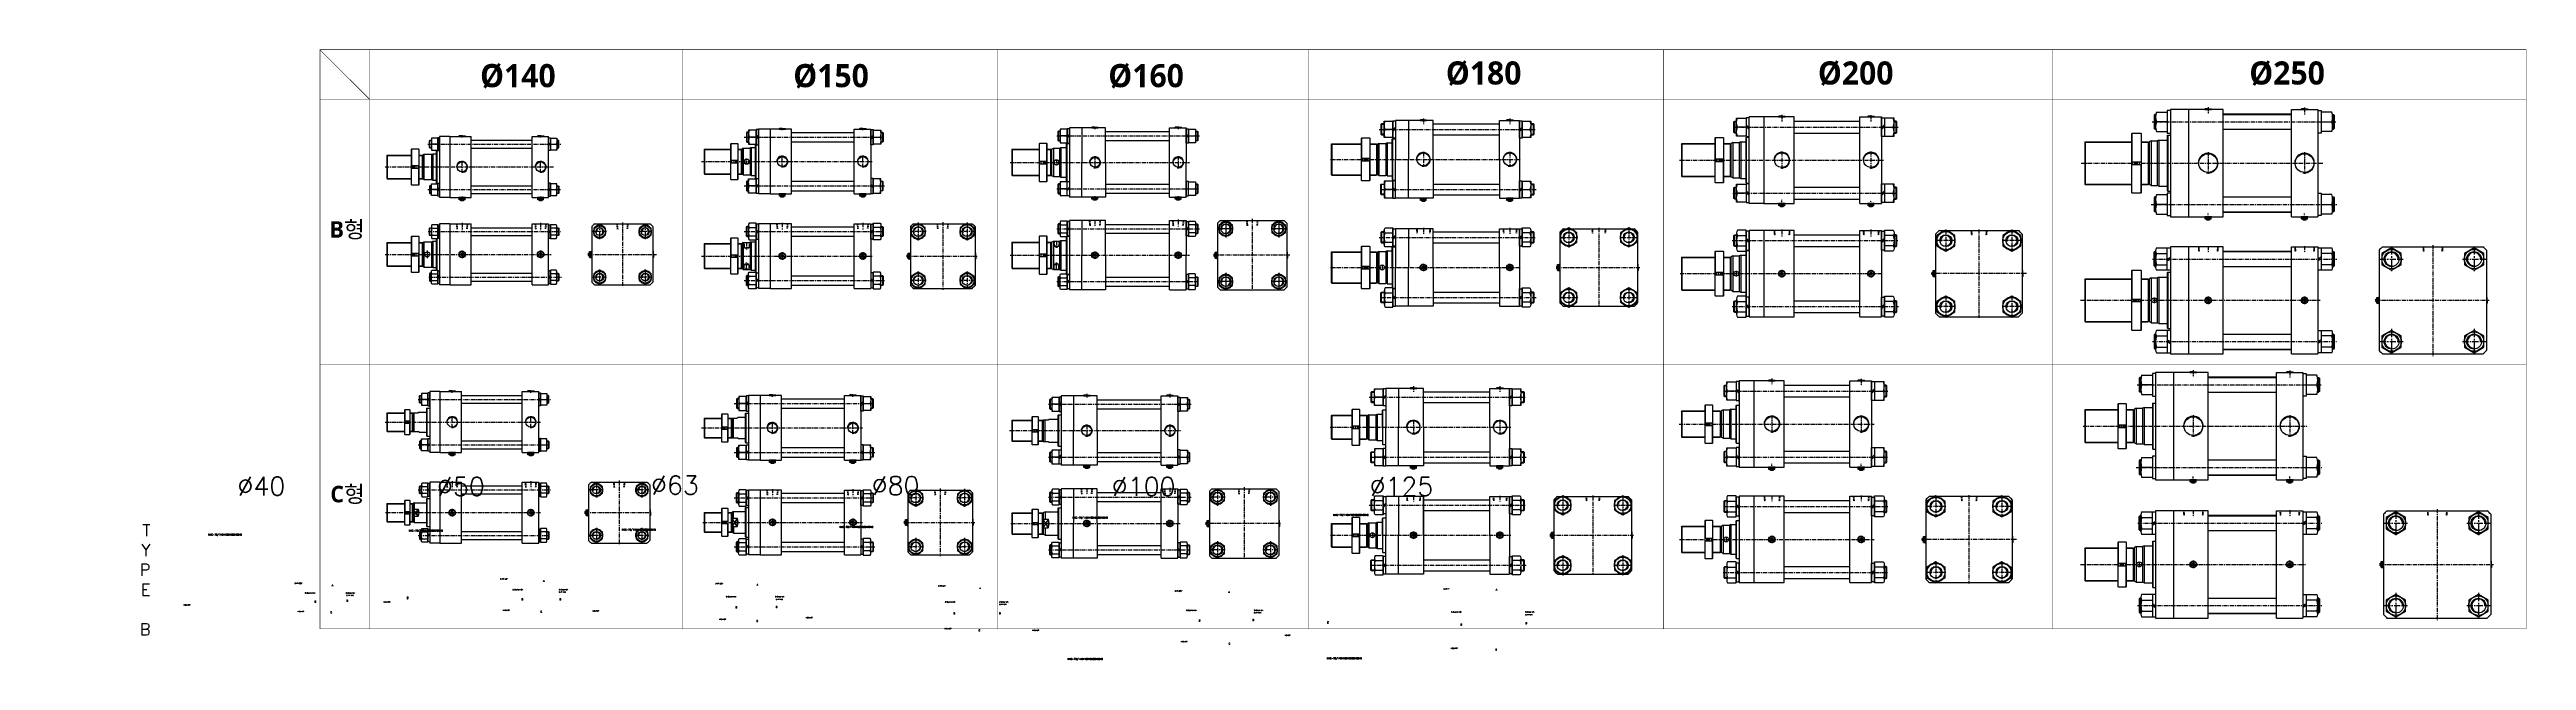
# Model space of a CAD drawing. Extents: x -819 to 29893, y -8942 to 9886.
# Drawn here: x -819 to 6683, y -96 to 1756 of the extents above; entities that cross this region are included whole.
import ezdxf

# ---------------------------------------------------------------- set-up
doc = ezdxf.new("R2010")
doc.units = 0
doc.header["$LTSCALE"] = 10
doc.header["$MEASUREMENT"] = 0
doc.linetypes.add('CENTER', pattern=[2, 1.25, -0.25, 0.25, -0.25])
doc.linetypes.add('HIDDEN', pattern=[0.375, 0.25, -0.125])
doc.layers.get('0').update_dxf_attribs({"linetype": 'CONTINUOUS'})
doc.layers.add('CENTER', color=1, linetype='CENTER')
doc.layers.add('ML', color=7, linetype='CONTINUOUS')
doc.styles.add('GHS', font='romans', dxfattribs={"bigfont": 'ghs'})
doc.styles.add('문자', font='romans.shx')

msp = doc.modelspace()

# ---------------------------------------------------------------- linework, layer by layer
at = {"layer": 'CENTER'}
for p, q in [((1827.8, 396.9), (1780.9, 396.9)), ((1804.3, 424), (1804.3, 369.8)), ((1975.8, 396.9), (1928.9, 396.9)), ((1952.3, 424), (1952.3, 369.8)), ((1827.8, 248.9), (1780.9, 248.9)), ((1804.3, 276), (1804.3, 221.8)), ((1975.8, 248.9), (1928.9, 248.9)), ((1952.3, 276), (1952.3, 221.8))]:
    msp.add_line(p, q, dxfattribs=at)
at = {"layer": 'ML'}
for p, q in [((5708.7, 1575), (5709.7, 1576)), ((5718.7, 1576), (5709.7, 1576)), ((5714.3, 1576), (5714.3, 1574)), ((5718.7, 1576), (5727.7, 1576)), ((5723, 1576), (5723, 1574)), ((5728.7, 1575), (5727.7, 1576)), ((6000.7, 1575), (6001.7, 1576)), ((6010.7, 1576), (6001.7, 1576)), ((6006.3, 1576), (6006.3, 1574)), ((6010.7, 1576), (6019.7, 1576)), ((6015, 1576), (6015, 1574)), ((6020.7, 1575), (6019.7, 1576)), ((1293, 1505.2), (1291.3, 1503.5)), ((1291.3, 1503.5), (1291.3, 1476.9)), ((1298.1, 1505.2), (1293, 1505.2)), ((1293, 1505.2), (1293, 1475.2)), ((1328.1, 1514.2), (1328.1, 1318.2)), ((1363.1, 1514.2), (1328.1, 1514.2)), ((1363.1, 1514.2), (1363.1, 1318.2)), ((1428.1, 1514.2), (1363.1, 1514.2)), ((1390.1, 1515.2), (1391.1, 1516.2)), ((1390.1, 1515.2), (1390.1, 1514.2)), ((1390.1, 1515.2), (1395.8, 1515.2)), ((1390.1, 1514.2), (1410.1, 1514.2)), ((1390.1, 1514.2), (1410.1, 1514.2)), ((1400.1, 1516.2), (1391.1, 1516.2)), ((1395.8, 1516.2), (1395.8, 1514.2)), ((1400.1, 1516.2), (1409.1, 1516.2)), ((1404.5, 1516.2), (1404.5, 1514.2)), ((1410.1, 1515.2), (1404.5, 1515.2)), ((1410.1, 1515.2), (1409.1, 1516.2)), ((1410.1, 1515.2), (1410.1, 1514.2)), ((1428.1, 1318.2), (1428.1, 1514.2)), ((1618.1, 1514.2), (1668.1, 1514.2)), ((1618.1, 1318.2), (1618.1, 1514.2)), ((1634.1, 1515.2), (1635.1, 1516.2)), ((1634.1, 1515.2), (1634.1, 1514.2)), ((1634.1, 1515.2), (1639.8, 1515.2)), ((1634.1, 1514.2), (1654.1, 1514.2)), ((1634.1, 1514.2), (1654.1, 1514.2)), ((1644.1, 1516.2), (1635.1, 1516.2)), ((1639.8, 1516.2), (1639.8, 1514.2)), ((1644.1, 1516.2), (1653.1, 1516.2)), ((1648.5, 1516.2), (1648.5, 1514.2)), ((1654.1, 1515.2), (1648.5, 1515.2)), ((1654.1, 1515.2), (1653.1, 1516.2)), ((1654.1, 1515.2), (1654.1, 1514.2)), ((1668.1, 1514.2), (1668.1, 1318.2)), ((1698.6, 1505.2), (1703.8, 1505.2)), ((1703.8, 1505.2), (1705.5, 1503.5)), ((1703.8, 1505.2), (1703.8, 1475.2)), ((1705.5, 1503.5), (1705.5, 1476.9)), ((2236.2, 1508.8), (2234.4, 1507.1)), ((2234.4, 1507.1), (2234.4, 1480.5)), ((2241.3, 1508.8), (2236.2, 1508.8)), ((2236.2, 1508.8), (2236.2, 1478.8)), ((2270.1, 1518.8), (2270.1, 1308.8)), ((2307.1, 1518.8), (2270.1, 1518.8)), ((2270.1, 1518.8), (2270.1, 1518.8)), ((2337.1, 1519.8), (2338.1, 1520.8)), ((2337.1, 1519.8), (2337.1, 1518.8)), ((2337.1, 1519.8), (2342.7, 1519.8)), ((2337.1, 1518.8), (2357.1, 1518.8)), ((2337.1, 1518.8), (2357.1, 1518.8)), ((2347.1, 1520.8), (2338.1, 1520.8)), ((2342.7, 1520.8), (2342.7, 1518.8)), ((2347.1, 1520.8), (2356.1, 1520.8)), ((2351.5, 1520.8), (2351.5, 1518.8)), ((2357.1, 1519.8), (2351.5, 1519.8)), ((2357.1, 1519.8), (2356.1, 1520.8)), ((2357.1, 1519.8), (2357.1, 1518.8)), ((2589.1, 1519.8), (2590.1, 1520.8)), ((2589.1, 1519.8), (2589.1, 1518.8)), ((2589.1, 1519.8), (2594.7, 1519.8)), ((2589.1, 1518.8), (2609.1, 1518.8)), ((2589.1, 1518.8), (2609.1, 1518.8)), ((2599.1, 1520.8), (2590.1, 1520.8)), ((2594.7, 1520.8), (2594.7, 1518.8)), ((2599.1, 1520.8), (2608.1, 1520.8)), ((2603.5, 1520.8), (2603.5, 1518.8)), ((2609.1, 1519.8), (2603.5, 1519.8)), ((2609.1, 1519.8), (2608.1, 1520.8)), ((2609.1, 1519.8), (2609.1, 1518.8)), ((2651.9, 1508.8), (2657, 1508.8)), ((2657, 1508.8), (2658.8, 1507.1)), ((2657, 1508.8), (2657, 1478.8)), ((2658.8, 1507.1), (2658.8, 1480.5)), ((3214.6, 1530.2), (3214.6, 1497.2)), ((3249.5, 1513.7), (3225.8, 1513.7)), ((3249.5, 1511.9), (3257.7, 1520.1)), ((3249.5, 1507.3), (3257.7, 1515.5)), ((3331.7, 1541.2), (3332.7, 1542.2)), ((3331.7, 1541.2), (3331.7, 1540.2)), ((3331.7, 1541.2), (3337.4, 1541.2)), ((3331.7, 1540.2), (3351.7, 1540.2)), ((3331.7, 1540.2), (3351.7, 1540.2)), ((3341.7, 1542.2), (3332.7, 1542.2)), ((3337.4, 1542.2), (3337.4, 1540.2)), ((3341.7, 1542.2), (3350.7, 1542.2)), ((3346.1, 1542.2), (3346.1, 1540.2)), ((3351.7, 1541.2), (3346.1, 1541.2)), ((3351.7, 1541.2), (3350.7, 1542.2)), ((3351.7, 1541.2), (3351.7, 1540.2)), ((3572.7, 1422.7), (3572.7, 1540.2)), ((3572.7, 1540.2), (3632.7, 1540.2)), ((3593.7, 1541.2), (3594.7, 1542.2)), ((3593.7, 1541.2), (3593.7, 1540.2)), ((3593.7, 1541.2), (3599.4, 1541.2)), ((3593.7, 1540.2), (3613.7, 1540.2)), ((3593.7, 1540.2), (3613.7, 1540.2)), ((3603.7, 1542.2), (3594.7, 1542.2)), ((3599.4, 1542.2), (3599.4, 1540.2)), ((3603.7, 1542.2), (3612.7, 1542.2)), ((3608.1, 1542.2), (3608.1, 1540.2)), ((3613.7, 1541.2), (3608.1, 1541.2)), ((3613.7, 1541.2), (3612.7, 1542.2)), ((3613.7, 1541.2), (3613.7, 1540.2)), ((3632.7, 1540.2), (3632.7, 1305.2)), ((3640.9, 1520.1), (3632.7, 1511.9)), ((3640.9, 1515.5), (3632.7, 1507.3)), ((3640.9, 1513.7), (3664.7, 1513.7)), ((3675.8, 1497.2), (3675.8, 1530.2)), ((4284.7, 1502.5), (4284.7, 1538.5)), ((4319.5, 1520.5), (4293, 1520.5)), ((4319.5, 1527.5), (4328.5, 1518.5)), ((4319.5, 1522.4), (4328.5, 1513.4)), ((4464.5, 1551.5), (4328.5, 1551.5)), ((4328.5, 1289.5), (4328.5, 1551.5)), ((4372.5, 1551.5), (4372.5, 1289.5)), ((4417.5, 1552.5), (4418.5, 1553.5)), ((4417.5, 1552.5), (4417.5, 1551.5)), ((4417.5, 1552.5), (4423.2, 1552.5)), ((4417.5, 1551.5), (4437.5, 1551.5)), ((4417.5, 1551.5), (4437.5, 1551.5)), ((4427.5, 1553.5), (4418.5, 1553.5)), ((4423.2, 1553.5), (4423.2, 1551.5)), ((4427.5, 1553.5), (4436.5, 1553.5)), ((4431.9, 1553.5), (4431.9, 1551.5)), ((4437.5, 1552.5), (4431.9, 1552.5)), ((4437.5, 1552.5), (4436.5, 1553.5)), ((4437.5, 1552.5), (4437.5, 1551.5)), ((4464.5, 1289.5), (4464.5, 1551.5)), ((4663.5, 1289.5), (4663.5, 1551.5)), ((4663.5, 1551.5), (4729.5, 1551.5)), ((4687.5, 1552.5), (4688.5, 1553.5)), ((4687.5, 1552.5), (4687.5, 1551.5)), ((4687.5, 1552.5), (4693.2, 1552.5)), ((4687.5, 1551.5), (4707.5, 1551.5)), ((4687.5, 1551.5), (4707.5, 1551.5)), ((4697.5, 1553.5), (4688.5, 1553.5)), ((4693.2, 1553.5), (4693.2, 1551.5)), ((4697.5, 1553.5), (4706.5, 1553.5)), ((4701.9, 1553.5), (4701.9, 1551.5)), ((4707.5, 1552.5), (4701.9, 1552.5)), ((4707.5, 1552.5), (4706.5, 1553.5)), ((4707.5, 1552.5), (4707.5, 1551.5)), ((4729.5, 1551.5), (4729.5, 1289.5)), ((4738.5, 1527.5), (4729.5, 1518.5)), ((4738.5, 1522.4), (4729.5, 1513.4)), ((4738.5, 1520.5), (4765.1, 1520.5)), ((4773.3, 1502.5), (4773.3, 1538.5)), ((5486.8, 1500.5), (5487.8, 1501.5)), ((5486.8, 1500.5), (5486.8, 1322.5)), ((5487.8, 1501.5), (5487.8, 1415.5)), ((5515.8, 1501.5), (5487.8, 1501.5)), ((5515.8, 1501.5), (5515.8, 1415.5)), ((5515.8, 1501.5), (5516.8, 1500.5)), ((5516.8, 1322.5), (5516.8, 1500.5)), ((5556.9, 1559), (5554.7, 1556.8)), ((5554.7, 1556.8), (5554.7, 1516.3)), ((5554.7, 1516.3), (5556.9, 1514)), ((5556.9, 1559), (5556.9, 1514)), ((5560.4, 1559), (5556.9, 1559)), ((5560.4, 1514), (5556.9, 1514)), ((5559.7, 1551.3), (5559.7, 1521.8)), ((5562.2, 1566), (5594.7, 1566)), ((5594.7, 1536.5), (5562.2, 1536.5)), ((5562.2, 1507.1), (5594.7, 1507.1)), ((5594.7, 1570.5), (5594.7, 1502.5)), ((5604.7, 1570.5), (5594.7, 1570.5)), ((5594.7, 1502.5), (5604.7, 1502.5)), ((5763.7, 1574), (5604.7, 1574)), ((5604.7, 1574), (5604.7, 1249)), ((5658.7, 1574), (5658.7, 1249)), ((5708.7, 1575), (5708.7, 1574)), ((5708.7, 1575), (5714.3, 1575)), ((5708.7, 1574), (5728.7, 1574)), ((5708.7, 1574), (5728.7, 1574)), ((5728.7, 1575), (5723, 1575)), ((5728.7, 1575), (5728.7, 1574)), ((5763.7, 1249), (5763.7, 1574)), ((5763.7, 1560.5), (5970.7, 1560.5)), ((5970.7, 1249), (5970.7, 1574)), ((5970.7, 1574), (6050.7, 1574)), ((6000.7, 1575), (6000.7, 1574)), ((6000.7, 1575), (6006.3, 1575)), ((6000.7, 1574), (6020.7, 1574)), ((6000.7, 1574), (6020.7, 1574)), ((6020.7, 1575), (6015, 1575)), ((6020.7, 1575), (6020.7, 1574)), ((6050.7, 1574), (6050.7, 1249)), ((6050.7, 1570.5), (6060.7, 1570.5)), ((6060.7, 1502.5), (6050.7, 1502.5)), ((6060.7, 1570.5), (6060.7, 1502.5)), ((6093.2, 1566), (6060.7, 1566)), ((6060.7, 1536.5), (6093.2, 1536.5)), ((6093.2, 1507.1), (6060.7, 1507.1)), ((6095, 1559), (6098.4, 1559)), ((6095, 1514), (6098.4, 1514)), ((6095.7, 1551.3), (6095.7, 1521.8)), ((6098.4, 1559), (6098.4, 1514)), ((6098.4, 1559), (6100.7, 1556.8)), ((6100.7, 1516.3), (6098.4, 1514)), ((6100.7, 1556.8), (6100.7, 1516.3)), ((202.2, 1434.6), (203.7, 1436.1)), ((202.2, 1434.6), (202.2, 1365.6)), ((203.7, 1436.1), (203.7, 1364.1)), ((203.7, 1436.1), (275.9, 1436.1)), ((275.9, 1453.1), (276.9, 1454.1)), ((275.9, 1453.1), (275.9, 1347.1)), ((298.9, 1454.1), (276.9, 1454.1)), ((276.9, 1454.1), (276.9, 1404.1)), ((298.9, 1454.1), (298.9, 1404.1)), ((298.9, 1454.1), (299.9, 1453.1)), ((299.9, 1347.1), (299.9, 1453.1)), ((299.9, 1436.1), (312.2, 1436.1)), ((309.2, 1436.1), (309.2, 1364.1)), ((314.2, 1438.6), (312.2, 1436.6)), ((312.2, 1436.6), (312.2, 1363.6)), ((314.2, 1438.6), (337.2, 1438.6)), ((314.2, 1438.6), (314.2, 1361.6)), ((332.9, 1457.1), (332.9, 1481.1)), ((337.2, 1438.6), (341.2, 1440.1)), ((337.2, 1438.6), (337.2, 1361.6)), ((337.3, 1484.7), (337.3, 1453.5)), ((356.3, 1469.1), (338.9, 1469.1)), ((341.2, 1440.1), (341.2, 1360.1)), ((341.2, 1440.1), (352.2, 1440.1)), ((352.2, 1451.1), (352.2, 1349.1)), ((353.7, 1451.1), (353.7, 1349.1)), ((356.3, 1473.7), (362.2, 1467.8)), ((356.3, 1470.4), (362.2, 1464.5)), ((362.2, 1492.6), (362.2, 1307.6)), ((393.2, 1492.6), (362.2, 1492.6)), ((393.2, 1492.6), (393.2, 1307.6)), ((393.2, 1492.6), (458.2, 1492.6)), ((420.2, 1493.6), (421.2, 1494.6)), ((420.2, 1493.6), (420.2, 1492.6)), ((420.2, 1493.6), (425.8, 1493.6)), ((420.2, 1492.6), (440.2, 1492.6)), ((420.2, 1492.6), (440.2, 1492.6)), ((430.2, 1494.6), (421.2, 1494.6)), ((425.8, 1494.6), (425.8, 1492.6)), ((430.2, 1494.6), (439.2, 1494.6)), ((434.5, 1494.6), (434.5, 1492.6)), ((440.2, 1493.6), (434.5, 1493.6)), ((440.2, 1493.6), (439.2, 1494.6)), ((440.2, 1493.6), (440.2, 1492.6)), ((458.2, 1307.6), (458.2, 1492.6)), ((642.2, 1307.6), (642.2, 1492.6)), ((642.2, 1492.6), (692.2, 1492.6)), ((658.2, 1493.6), (659.2, 1494.6)), ((658.2, 1493.6), (658.2, 1492.6)), ((658.2, 1493.6), (663.8, 1493.6)), ((658.2, 1492.6), (678.2, 1492.6)), ((658.2, 1492.6), (678.2, 1492.6)), ((668.2, 1494.6), (659.2, 1494.6)), ((663.8, 1494.6), (663.8, 1492.6)), ((668.2, 1494.6), (677.2, 1494.6)), ((672.5, 1494.6), (672.5, 1492.6)), ((678.2, 1493.6), (672.5, 1493.6)), ((678.2, 1493.6), (677.2, 1494.6)), ((678.2, 1493.6), (678.2, 1492.6)), ((692.2, 1307.6), (692.2, 1492.6)), ((698.1, 1473.7), (692.2, 1467.8)), ((698.1, 1470.4), (692.2, 1464.5)), ((698.1, 1469.1), (715.5, 1469.1)), ((717.1, 1484.7), (717.1, 1453.5)), ((721.4, 1457.1), (721.4, 1481.1)), ((1163.1, 1452.7), (1164.6, 1454.2)), ((1163.1, 1452.7), (1163.1, 1379.7)), ((1164.6, 1454.2), (1164.6, 1378.2)), ((1242.9, 1469.2), (1243.9, 1470.2)), ((1242.9, 1469.2), (1242.9, 1363.2)), ((1243.9, 1470.2), (1243.9, 1420.2)), ((1265.9, 1470.2), (1243.9, 1470.2)), ((1265.9, 1470.2), (1265.9, 1420.2)), ((1265.9, 1470.2), (1266.9, 1469.2)), ((1266.9, 1363.2), (1266.9, 1469.2)), ((1275.1, 1454.2), (1275.1, 1378.2)), ((1281.1, 1456.7), (1278.1, 1455)), ((1278.1, 1455), (1278.1, 1377.4)), ((1281.1, 1456.7), (1281.1, 1375.7)), ((1291.3, 1476.9), (1293, 1475.2)), ((1293, 1475.2), (1298.1, 1475.2)), ((1320.9, 1490.2), (1300, 1490.2)), ((1306.1, 1458.7), (1303.1, 1457)), ((1303.1, 1457), (1303.1, 1375.4)), ((1306.1, 1458.7), (1306.1, 1373.7)), ((1318.1, 1468.9), (1318.1, 1363.5)), ((1319.6, 1468.9), (1319.6, 1363.5)), ((1320.9, 1495.8), (1328.1, 1488.6)), ((1320.9, 1491.8), (1328.1, 1484.6)), ((1675.3, 1495.8), (1668.1, 1488.6)), ((1675.3, 1491.8), (1668.1, 1484.6)), ((1675.3, 1490.2), (1696.3, 1490.2)), ((1703.8, 1475.2), (1698.6, 1475.2)), ((1705.5, 1476.9), (1703.8, 1475.2)), ((2095.1, 1452.3), (2096.6, 1453.8)), ((2095.1, 1452.3), (2095.1, 1375.3)), ((2096.6, 1453.8), (2096.6, 1373.8)), ((2178.3, 1470.3), (2179.3, 1471.3)), ((2178.3, 1470.3), (2178.3, 1357.3)), ((2201.3, 1471.3), (2179.3, 1471.3)), ((2179.3, 1417.8), (2179.3, 1471.3)), ((2201.3, 1417.8), (2201.3, 1471.3)), ((2201.3, 1471.3), (2202.3, 1470.3)), ((2202.3, 1357.3), (2202.3, 1470.3)), ((2212.1, 1453.8), (2212.1, 1373.8)), ((2215.1, 1453.8), (2221.1, 1456.8)), ((2215.1, 1453.8), (2215.1, 1373.8)), ((2221.1, 1456.8), (2221.1, 1370.8)), ((2234.4, 1480.5), (2236.2, 1478.8)), ((2236.2, 1478.8), (2241.3, 1478.8)), ((2240.1, 1456.8), (2244.1, 1458.8)), ((2240.1, 1456.8), (2240.1, 1370.8)), ((2263.3, 1493.8), (2243.1, 1493.8)), ((2244.1, 1458.8), (2244.1, 1368.8)), ((2260.1, 1469.8), (2260.4, 1470.1)), ((2260.1, 1469.8), (2260.1, 1357.8)), ((2261.6, 1470.1), (2261.6, 1357.5)), ((2263.3, 1499.1), (2270.1, 1492.3)), ((2263.3, 1495.3), (2270.1, 1488.5)), ((2629.9, 1499.1), (2623.1, 1492.3)), ((2629.9, 1495.3), (2623.1, 1488.5)), ((2629.9, 1493.8), (2650.1, 1493.8)), ((2657, 1478.8), (2651.9, 1478.8)), ((2658.8, 1480.5), (2657, 1478.8)), ((3062.7, 1468.7), (3064.2, 1470.2)), ((3064.2, 1470.2), (3064.2, 1375.2)), ((3153.7, 1485.7), (3154.7, 1486.7)), ((3153.7, 1485.7), (3153.7, 1359.7)), ((3153.7, 1426.7), (3180.7, 1426.7)), ((3154.7, 1486.7), (3154.7, 1426.7)), ((3179.7, 1486.7), (3154.7, 1486.7)), ((3179.7, 1486.7), (3179.7, 1426.7)), ((3179.7, 1486.7), (3180.7, 1485.7)), ((3180.7, 1359.7), (3180.7, 1485.7)), ((3206.7, 1471.2), (3202.7, 1468.9)), ((3231.7, 1472.7), (3227.7, 1471.2)), ((4123.5, 1469), (4125, 1470.5)), ((4123.5, 1469), (4123.5, 1372)), ((4125, 1470.5), (4224.3, 1470.5)), ((4125, 1470.5), (4125, 1370.5)), ((4224.3, 1487), (4225.3, 1488)), ((4224.3, 1487), (4224.3, 1354)), ((4225.3, 1488), (4225.3, 1424.5)), ((4250.3, 1488), (4225.3, 1488)), ((4250.3, 1488), (4250.3, 1424.5)), ((4250.3, 1488), (4251.3, 1487)), ((4251.3, 1354), (4251.3, 1487)), ((4251.3, 1470.5), (4270.5, 1470.5)), ((4270.5, 1470.5), (4270.5, 1370.5)), ((4270.5, 1469), (4273.5, 1469)), ((4279.5, 1474.5), (4273.5, 1471)), ((4273.5, 1471), (4273.5, 1369.9)), ((4279.5, 1474.5), (4279.5, 1366.5)), ((4279.5, 1474.5), (4298.5, 1474.5)), ((4303.5, 1476.5), (4298.5, 1474.5)), ((4298.5, 1474.5), (4298.5, 1366.5)), ((4303.5, 1476.5), (4303.5, 1364.5)), ((4303.5, 1476.5), (4318.5, 1476.5)), ((4318.5, 1488.5), (4320.5, 1490.5)), ((4318.5, 1488.5), (4318.5, 1352.5)), ((4320.5, 1350.5), (4320.5, 1490.5)), ((4320.5, 1490.5), (4328.5, 1490.5)), ((5344.7, 1475), (5346.2, 1476.5)), ((5344.7, 1475), (5344.7, 1348)), ((5346.2, 1476.5), (5346.2, 1346.5)), ((5346.2, 1476.5), (5486.8, 1476.5)), ((5516.8, 1476.5), (5536.7, 1476.5)), ((5536.7, 1476.5), (5536.7, 1346.5)), ((5536.7, 1475), (5539.7, 1475)), ((5545.7, 1479.5), (5539.7, 1476.1)), ((5539.7, 1476.1), (5539.7, 1347)), ((5545.7, 1479.5), (5545.7, 1343.5)), ((5545.7, 1479.5), (5564.7, 1479.5)), ((5569.7, 1481.5), (5564.7, 1479.5)), ((5564.7, 1479.5), (5564.7, 1343.5)), ((5569.7, 1481.5), (5569.7, 1341.5)), ((5569.7, 1481.5), (5594.7, 1481.5)), ((5594.7, 1495), (5596.2, 1496.5)), ((5594.7, 1495), (5594.7, 1328)), ((5596.2, 1496.5), (5596.2, 1326.5)), ((5596.2, 1496.5), (5604.7, 1496.5)), ((202.2, 1365.6), (203.7, 1364.1)), ((203.7, 1364.1), (275.9, 1364.1)), ((275.9, 1404.1), (299.9, 1404.1)), ((275.9, 1396.1), (299.9, 1396.1)), ((276.9, 1346.1), (276.9, 1396.1)), ((298.9, 1346.1), (298.9, 1396.1)), ((299.9, 1364.1), (312.2, 1364.1)), ((314.2, 1361.6), (312.2, 1363.6)), ((314.2, 1361.6), (337.2, 1361.6)), ((337.2, 1361.6), (341.2, 1360.1)), ((341.2, 1360.1), (352.2, 1360.1)), ((1163.1, 1379.7), (1164.6, 1378.2)), ((1242.9, 1420.2), (1266.9, 1420.2)), ((1242.9, 1412.2), (1266.9, 1412.2)), ((1243.9, 1362.2), (1242.9, 1363.2)), ((1243.9, 1362.2), (1243.9, 1412.2)), ((1243.9, 1362.2), (1265.9, 1362.2)), ((1265.9, 1362.2), (1265.9, 1412.2)), ((1265.9, 1362.2), (1266.9, 1363.2)), ((1281.1, 1375.7), (1278.1, 1377.4)), ((1293, 1357.2), (1291.3, 1355.5)), ((1291.3, 1355.5), (1291.3, 1328.9)), ((1298.1, 1357.2), (1293, 1357.2)), ((1293, 1357.2), (1293, 1327.2)), ((1306.1, 1373.7), (1303.1, 1375.4)), ((1698.2, 1357.2), (1703.3, 1357.2)), ((1703.3, 1357.2), (1705, 1355.5)), ((1703.3, 1357.2), (1703.3, 1327.2)), ((1705, 1355.5), (1705, 1328.9)), ((2095.1, 1375.3), (2096.6, 1373.8)), ((2178.3, 1417.8), (2202.3, 1417.8)), ((2178.3, 1409.8), (2202.3, 1409.8)), ((2179.3, 1356.3), (2178.3, 1357.3)), ((2179.3, 1356.3), (2179.3, 1409.8)), ((2179.3, 1356.3), (2201.3, 1356.3)), ((2201.3, 1356.3), (2201.3, 1409.8)), ((2201.3, 1356.3), (2202.3, 1357.3)), ((2215.1, 1373.8), (2221.1, 1370.8)), ((2240.1, 1370.8), (2244.1, 1368.8)), ((2260.1, 1357.8), (2260.4, 1357.5)), ((3062.7, 1376.7), (3064.2, 1375.2)), ((3153.7, 1418.7), (3180.7, 1418.7)), ((3153.7, 1359.7), (3154.7, 1358.7)), ((3154.7, 1358.7), (3154.7, 1418.7)), ((3154.7, 1358.7), (3179.7, 1358.7)), ((3179.7, 1358.7), (3179.7, 1418.7)), ((3179.7, 1358.7), (3180.7, 1359.7)), ((3206.7, 1374.2), (3202.7, 1376.5)), ((3231.7, 1372.7), (3227.7, 1374.2)), ((3572.7, 1422.7), (3572.7, 1305.2)), ((4123.5, 1372), (4125, 1370.5)), ((4125, 1370.5), (4224.3, 1370.5)), ((4224.3, 1424.5), (4251.3, 1424.5)), ((4224.3, 1416.5), (4251.3, 1416.5)), ((4225.3, 1353), (4224.3, 1354)), ((4225.3, 1353), (4225.3, 1416.5)), ((4225.3, 1353), (4250.3, 1353)), ((4250.3, 1353), (4250.3, 1416.5)), ((4250.3, 1353), (4251.3, 1354)), ((4251.3, 1370.5), (4270.5, 1370.5)), ((4270.5, 1372), (4273.5, 1372)), ((4279.5, 1366.5), (4273.5, 1369.9)), ((4279.5, 1366.5), (4298.5, 1366.5)), ((4298.5, 1366.5), (4303.5, 1364.5)), ((4303.5, 1364.5), (4318.5, 1364.5)), ((4320.5, 1350.5), (4318.5, 1352.5)), ((4320.5, 1350.5), (4328.5, 1350.5)), ((5486.8, 1415.5), (5516.8, 1415.5)), ((5486.8, 1407.5), (5516.8, 1407.5)), ((5487.8, 1321.5), (5487.8, 1407.5)), ((5515.8, 1321.5), (5515.8, 1407.5)), ((276.9, 1346.1), (275.9, 1347.1)), ((276.9, 1346.1), (298.9, 1346.1)), ((298.9, 1346.1), (299.9, 1347.1)), ((332.9, 1343.1), (332.9, 1319.1)), ((337.3, 1315.5), (337.3, 1346.7)), ((356.3, 1331.1), (338.9, 1331.1)), ((356.3, 1329.8), (362.2, 1335.7)), ((356.3, 1326.5), (362.2, 1332.4)), ((393.2, 1307.6), (362.2, 1307.6)), ((393.2, 1307.6), (458.2, 1307.6)), ((420.2, 1306.1), (420.2, 1307.6)), ((440.2, 1307.6), (420.2, 1307.6)), ((420.7, 1305.6), (420.2, 1306.1)), ((420.7, 1305.6), (430.2, 1305.6)), ((421.2, 1301.1), (421.2, 1305.6)), ((421.7, 1300.6), (421.2, 1301.1)), ((439.2, 1301.1), (421.2, 1301.1)), ((430.2, 1300.6), (421.7, 1300.6)), ((422.5, 1301.1), (422.5, 1305.6)), ((426.2, 1298.2), (426.2, 1300.6)), ((434.2, 1298.2), (426.2, 1298.2)), ((426.7, 1297.6), (426.2, 1298.2)), ((426.5, 1301.1), (426.5, 1305.6)), ((433.6, 1297.6), (426.7, 1297.6)), ((439.7, 1305.6), (430.2, 1305.6)), ((438.7, 1300.6), (430.2, 1300.6)), ((434.2, 1298.2), (433.6, 1297.6)), ((433.8, 1301.1), (433.8, 1305.6)), ((434.2, 1300.6), (434.2, 1298.2)), ((437.9, 1301.1), (437.9, 1305.6)), ((438.7, 1300.6), (439.2, 1301.1)), ((439.2, 1301.1), (439.2, 1305.6)), ((439.7, 1305.6), (440.2, 1306.1)), ((440.2, 1306.1), (440.2, 1307.6)), ((642.2, 1307.6), (692.2, 1307.6)), ((658.2, 1306.1), (658.2, 1307.6)), ((678.2, 1307.6), (658.2, 1307.6)), ((658.7, 1305.6), (658.2, 1306.1)), ((658.7, 1305.6), (668.2, 1305.6)), ((659.2, 1301.1), (659.2, 1305.6)), ((659.7, 1300.6), (659.2, 1301.1)), ((677.2, 1301.1), (659.2, 1301.1)), ((668.2, 1300.6), (659.7, 1300.6)), ((660.5, 1301.1), (660.5, 1305.6)), ((664.2, 1298.2), (664.2, 1300.6)), ((672.2, 1298.2), (664.2, 1298.2)), ((664.7, 1297.6), (664.2, 1298.2)), ((664.5, 1301.1), (664.5, 1305.6)), ((671.6, 1297.6), (664.7, 1297.6)), ((677.7, 1305.6), (668.2, 1305.6)), ((676.7, 1300.6), (668.2, 1300.6)), ((672.2, 1298.2), (671.6, 1297.6)), ((671.8, 1301.1), (671.8, 1305.6)), ((672.2, 1300.6), (672.2, 1298.2)), ((675.9, 1301.1), (675.9, 1305.6)), ((676.7, 1300.6), (677.2, 1301.1)), ((677.2, 1301.1), (677.2, 1305.6)), ((677.7, 1305.6), (678.2, 1306.1)), ((678.2, 1306.1), (678.2, 1307.6)), ((698.1, 1329.8), (692.2, 1335.7)), ((698.1, 1326.5), (692.2, 1332.4)), ((698.1, 1331.1), (715.5, 1331.1)), ((717.1, 1315.5), (717.1, 1346.7)), ((721.4, 1343.1), (721.4, 1319.1)), ((1291.3, 1328.9), (1293, 1327.2)), ((1293, 1327.2), (1298.1, 1327.2)), ((1320.9, 1342.2), (1300, 1342.2)), ((1320.9, 1340.6), (1328.1, 1347.8)), ((1320.9, 1336.6), (1328.1, 1343.8)), ((1363.1, 1318.2), (1328.1, 1318.2)), ((1363.1, 1318.2), (1428.1, 1318.2)), ((1390.1, 1316.7), (1390.1, 1318.2)), ((1410.1, 1318.2), (1390.1, 1318.2)), ((1390.6, 1316.2), (1390.1, 1316.7)), ((1390.6, 1316.2), (1400.1, 1316.2)), ((1391.1, 1311.7), (1391.1, 1316.2)), ((1391.6, 1311.2), (1391.1, 1311.7)), ((1409.1, 1311.7), (1391.1, 1311.7)), ((1400.1, 1311.2), (1391.6, 1311.2)), ((1392.5, 1311.7), (1392.5, 1316.2)), ((1396.1, 1308.7), (1396.1, 1311.2)), ((1404.1, 1308.7), (1396.1, 1308.7)), ((1396.7, 1308.2), (1396.1, 1308.7)), ((1396.5, 1311.7), (1396.5, 1316.2)), ((1403.6, 1308.2), (1396.7, 1308.2)), ((1409.6, 1316.2), (1400.1, 1316.2)), ((1408.6, 1311.2), (1400.1, 1311.2)), ((1404.1, 1308.7), (1403.6, 1308.2)), ((1403.8, 1311.7), (1403.8, 1316.2)), ((1404.1, 1311.2), (1404.1, 1308.7)), ((1407.8, 1311.7), (1407.8, 1316.2)), ((1408.6, 1311.2), (1409.1, 1311.7)), ((1409.1, 1311.7), (1409.1, 1316.2)), ((1409.6, 1316.2), (1410.1, 1316.7)), ((1410.1, 1316.7), (1410.1, 1318.2)), ((1618.1, 1318.2), (1668.1, 1318.2)), ((1634.1, 1316.7), (1634.1, 1318.2)), ((1654.1, 1318.2), (1634.1, 1318.2)), ((1634.6, 1316.2), (1634.1, 1316.7)), ((1634.6, 1316.2), (1644.1, 1316.2)), ((1635.1, 1311.7), (1635.1, 1316.2)), ((1635.6, 1311.2), (1635.1, 1311.7)), ((1653.1, 1311.7), (1635.1, 1311.7)), ((1644.1, 1311.2), (1635.6, 1311.2)), ((1636.5, 1311.7), (1636.5, 1316.2)), ((1640.1, 1308.7), (1640.1, 1311.2)), ((1648.1, 1308.7), (1640.1, 1308.7)), ((1640.7, 1308.2), (1640.1, 1308.7)), ((1640.5, 1311.7), (1640.5, 1316.2)), ((1647.6, 1308.2), (1640.7, 1308.2)), ((1653.6, 1316.2), (1644.1, 1316.2)), ((1652.6, 1311.2), (1644.1, 1311.2)), ((1648.1, 1308.7), (1647.6, 1308.2)), ((1647.8, 1311.7), (1647.8, 1316.2)), ((1648.1, 1311.2), (1648.1, 1308.7)), ((1651.8, 1311.7), (1651.8, 1316.2)), ((1652.6, 1311.2), (1653.1, 1311.7)), ((1653.1, 1311.7), (1653.1, 1316.2)), ((1653.6, 1316.2), (1654.1, 1316.7)), ((1654.1, 1316.7), (1654.1, 1318.2)), ((1675.3, 1340.6), (1668.1, 1347.8)), ((1675.3, 1336.6), (1668.1, 1343.8)), ((1675.3, 1342.2), (1696.3, 1342.2)), ((1703.3, 1327.2), (1698.2, 1327.2)), ((1705, 1328.9), (1703.3, 1327.2)), ((2236.2, 1348.8), (2234.4, 1347.1)), ((2234.4, 1347.1), (2234.4, 1320.5)), ((2234.4, 1320.5), (2236.2, 1318.8)), ((2241.3, 1348.8), (2236.2, 1348.8)), ((2236.2, 1348.8), (2236.2, 1318.8)), ((2236.2, 1318.8), (2241.3, 1318.8)), ((2263.3, 1333.8), (2243.1, 1333.8)), ((2263.3, 1332.3), (2270.1, 1339.1)), ((2263.3, 1328.5), (2270.1, 1335.3)), ((2307.1, 1308.8), (2270.1, 1308.8)), ((2337.1, 1307.3), (2337.1, 1308.8)), ((2357.1, 1308.8), (2337.1, 1308.8)), ((2337.6, 1306.8), (2337.1, 1307.3)), ((2337.6, 1306.8), (2347.1, 1306.8)), ((2338.1, 1302.3), (2338.1, 1306.8)), ((2338.6, 1301.8), (2338.1, 1302.3)), ((2356.1, 1302.3), (2338.1, 1302.3)), ((2347.1, 1301.8), (2338.6, 1301.8)), ((2339.4, 1302.3), (2339.4, 1306.8)), ((2343.1, 1299.3), (2343.1, 1301.8)), ((2351.1, 1299.3), (2343.1, 1299.3)), ((2343.6, 1298.8), (2343.1, 1299.3)), ((2343.5, 1302.3), (2343.5, 1306.8)), ((2350.6, 1298.8), (2343.6, 1298.8)), ((2356.6, 1306.8), (2347.1, 1306.8)), ((2355.6, 1301.8), (2347.1, 1301.8)), ((2351.1, 1299.3), (2350.6, 1298.8)), ((2350.7, 1302.3), (2350.7, 1306.8)), ((2351.1, 1301.8), (2351.1, 1299.3)), ((2354.8, 1302.3), (2354.8, 1306.8)), ((2355.6, 1301.8), (2356.1, 1302.3)), ((2356.1, 1302.3), (2356.1, 1306.8)), ((2356.6, 1306.8), (2357.1, 1307.3)), ((2357.1, 1307.3), (2357.1, 1308.8)), ((2589.1, 1307.3), (2589.1, 1308.8)), ((2609.1, 1308.8), (2589.1, 1308.8)), ((2589.6, 1306.8), (2589.1, 1307.3)), ((2589.6, 1306.8), (2599.1, 1306.8)), ((2590.1, 1302.3), (2590.1, 1306.8)), ((2590.6, 1301.8), (2590.1, 1302.3)), ((2608.1, 1302.3), (2590.1, 1302.3)), ((2599.1, 1301.8), (2590.6, 1301.8)), ((2591.4, 1302.3), (2591.4, 1306.8)), ((2595.1, 1299.3), (2595.1, 1301.8)), ((2603.1, 1299.3), (2595.1, 1299.3)), ((2595.6, 1298.8), (2595.1, 1299.3)), ((2595.5, 1302.3), (2595.5, 1306.8)), ((2602.6, 1298.8), (2595.6, 1298.8)), ((2608.6, 1306.8), (2599.1, 1306.8)), ((2607.6, 1301.8), (2599.1, 1301.8)), ((2603.1, 1299.3), (2602.6, 1298.8)), ((2602.7, 1302.3), (2602.7, 1306.8)), ((2603.1, 1301.8), (2603.1, 1299.3)), ((2606.8, 1302.3), (2606.8, 1306.8)), ((2607.6, 1301.8), (2608.1, 1302.3)), ((2608.1, 1302.3), (2608.1, 1306.8)), ((2608.6, 1306.8), (2609.1, 1307.3)), ((2609.1, 1307.3), (2609.1, 1308.8)), ((2629.9, 1333.8), (2650.1, 1333.8)), ((2651.9, 1348.8), (2657, 1348.8)), ((2657, 1318.8), (2651.9, 1318.8)), ((2657, 1348.8), (2658.8, 1347.1)), ((2657, 1348.8), (2657, 1318.8)), ((2658.8, 1320.5), (2657, 1318.8)), ((2658.8, 1347.1), (2658.8, 1320.5)), ((3214.6, 1315.2), (3214.6, 1348.2)), ((3249.5, 1331.7), (3225.8, 1331.7)), ((3249.5, 1338.1), (3257.7, 1329.9)), ((3249.5, 1333.5), (3257.7, 1325.3)), ((3331.7, 1303.7), (3331.7, 1305.2)), ((3351.7, 1305.2), (3331.7, 1305.2)), ((3332.2, 1303.2), (3331.7, 1303.7)), ((3332.2, 1303.2), (3341.7, 1303.2)), ((3332.7, 1298.7), (3332.7, 1303.2)), ((3333.2, 1298.2), (3332.7, 1298.7)), ((3350.7, 1298.7), (3332.7, 1298.7)), ((3341.7, 1298.2), (3333.2, 1298.2)), ((3334, 1298.7), (3334, 1303.2)), ((3337.7, 1295.7), (3337.7, 1298.2)), ((3345.7, 1295.7), (3337.7, 1295.7)), ((3338.3, 1295.2), (3337.7, 1295.7)), ((3338.1, 1298.7), (3338.1, 1303.2)), ((3345.2, 1295.2), (3338.3, 1295.2)), ((3351.2, 1303.2), (3341.7, 1303.2)), ((3350.2, 1298.2), (3341.7, 1298.2)), ((3345.7, 1295.7), (3345.2, 1295.2)), ((3345.3, 1298.7), (3345.3, 1303.2)), ((3345.7, 1298.2), (3345.7, 1295.7)), ((3349.4, 1298.7), (3349.4, 1303.2)), ((3350.2, 1298.2), (3350.7, 1298.7)), ((3350.7, 1298.7), (3350.7, 1303.2)), ((3351.2, 1303.2), (3351.7, 1303.7)), ((3351.7, 1303.7), (3351.7, 1305.2)), ((3572.7, 1305.2), (3632.7, 1305.2)), ((3593.7, 1303.7), (3593.7, 1305.2)), ((3613.7, 1305.2), (3593.7, 1305.2)), ((3594.2, 1303.2), (3593.7, 1303.7)), ((3594.2, 1303.2), (3603.7, 1303.2)), ((3594.7, 1298.7), (3594.7, 1303.2)), ((3595.2, 1298.2), (3594.7, 1298.7)), ((3612.7, 1298.7), (3594.7, 1298.7)), ((3603.7, 1298.2), (3595.2, 1298.2)), ((3596, 1298.7), (3596, 1303.2)), ((3599.7, 1295.7), (3599.7, 1298.2)), ((3607.7, 1295.7), (3599.7, 1295.7)), ((3600.3, 1295.2), (3599.7, 1295.7)), ((3600.1, 1298.7), (3600.1, 1303.2)), ((3607.2, 1295.2), (3600.3, 1295.2)), ((3613.2, 1303.2), (3603.7, 1303.2)), ((3612.2, 1298.2), (3603.7, 1298.2)), ((3607.7, 1295.7), (3607.2, 1295.2)), ((3607.3, 1298.7), (3607.3, 1303.2)), ((3607.7, 1298.2), (3607.7, 1295.7)), ((3611.4, 1298.7), (3611.4, 1303.2)), ((3612.2, 1298.2), (3612.7, 1298.7)), ((3612.7, 1298.7), (3612.7, 1303.2)), ((3613.2, 1303.2), (3613.7, 1303.7)), ((3613.7, 1303.7), (3613.7, 1305.2)), ((3640.9, 1338.1), (3632.7, 1329.9)), ((3640.9, 1333.5), (3632.7, 1325.3)), ((3640.9, 1331.7), (3664.7, 1331.7)), ((3666.9, 1346.3), (3677.7, 1346.3)), ((3666.9, 1317.1), (3677.7, 1317.1)), ((3675.8, 1315.2), (3675.8, 1348.2)), ((4284.7, 1302.5), (4284.7, 1338.5)), ((4319.5, 1320.5), (4293, 1320.5)), ((4319.5, 1327.5), (4328.5, 1318.5)), ((4319.5, 1322.4), (4328.5, 1313.4)), ((4372.5, 1289.5), (4328.5, 1289.5)), ((4372.5, 1289.5), (4464.5, 1289.5)), ((4417.5, 1288), (4417.5, 1289.5)), ((4437.5, 1289.5), (4417.5, 1289.5)), ((4418, 1287.5), (4417.5, 1288)), ((4418, 1287.5), (4427.5, 1287.5)), ((4418.5, 1283), (4418.5, 1287.5)), ((4419, 1282.5), (4418.5, 1283)), ((4436.5, 1283), (4418.5, 1283)), ((4427.5, 1282.5), (4419, 1282.5)), ((4419.8, 1283), (4419.8, 1287.5)), ((4423.5, 1280), (4423.5, 1282.5)), ((4431.5, 1280), (4423.5, 1280)), ((4424.1, 1279.5), (4423.5, 1280)), ((4423.9, 1283), (4423.9, 1287.5)), ((4431, 1279.5), (4424.1, 1279.5)), ((4437, 1287.5), (4427.5, 1287.5)), ((4436, 1282.5), (4427.5, 1282.5)), ((4431.5, 1280), (4431, 1279.5)), ((4431.1, 1283), (4431.1, 1287.5)), ((4431.5, 1282.5), (4431.5, 1280)), ((4435.2, 1283), (4435.2, 1287.5)), ((4436, 1282.5), (4436.5, 1283)), ((4436.5, 1283), (4436.5, 1287.5)), ((4437, 1287.5), (4437.5, 1288)), ((4437.5, 1288), (4437.5, 1289.5)), ((4663.5, 1289.5), (4729.5, 1289.5)), ((4687.5, 1288), (4687.5, 1289.5)), ((4707.5, 1289.5), (4687.5, 1289.5)), ((4688, 1287.5), (4687.5, 1288)), ((4688, 1287.5), (4697.5, 1287.5)), ((4688.5, 1283), (4688.5, 1287.5)), ((4689, 1282.5), (4688.5, 1283)), ((4706.5, 1283), (4688.5, 1283)), ((4697.5, 1282.5), (4689, 1282.5)), ((4689.8, 1283), (4689.8, 1287.5)), ((4693.5, 1280), (4693.5, 1282.5)), ((4701.5, 1280), (4693.5, 1280)), ((4694.1, 1279.5), (4693.5, 1280)), ((4693.9, 1283), (4693.9, 1287.5)), ((4701, 1279.5), (4694.1, 1279.5)), ((4707, 1287.5), (4697.5, 1287.5)), ((4706, 1282.5), (4697.5, 1282.5)), ((4701.5, 1280), (4701, 1279.5)), ((4701.1, 1283), (4701.1, 1287.5)), ((4701.5, 1282.5), (4701.5, 1280)), ((4705.2, 1283), (4705.2, 1287.5)), ((4706, 1282.5), (4706.5, 1283)), ((4706.5, 1283), (4706.5, 1287.5)), ((4707, 1287.5), (4707.5, 1288)), ((4707.5, 1288), (4707.5, 1289.5)), ((4738.5, 1327.5), (4729.5, 1318.5)), ((4738.5, 1322.4), (4729.5, 1313.4)), ((4738.5, 1320.5), (4765.1, 1320.5)), ((4773.3, 1302.5), (4773.3, 1338.5)), ((5344.7, 1348), (5346.2, 1346.5)), ((5346.2, 1346.5), (5486.8, 1346.5)), ((5486.8, 1322.5), (5487.8, 1321.5)), ((5487.8, 1321.5), (5515.8, 1321.5)), ((5515.8, 1321.5), (5516.8, 1322.5)), ((5516.8, 1346.5), (5536.7, 1346.5)), ((5536.7, 1348), (5539.7, 1348)), ((5545.7, 1343.5), (5539.7, 1347)), ((5545.7, 1343.5), (5564.7, 1343.5)), ((5556.9, 1309), (5554.7, 1306.8)), ((5554.7, 1306.8), (5554.7, 1266.3)), ((5556.9, 1309), (5556.9, 1264)), ((5560.4, 1309), (5556.9, 1309)), ((5559.7, 1301.3), (5559.7, 1271.8)), ((5562.2, 1316), (5594.7, 1316)), ((5594.7, 1286.5), (5562.2, 1286.5)), ((5569.7, 1341.5), (5564.7, 1343.5)), ((5569.7, 1341.5), (5594.7, 1341.5)), ((5594.7, 1328), (5596.2, 1326.5)), ((5594.7, 1320.5), (5594.7, 1252.5)), ((5604.7, 1320.5), (5594.7, 1320.5)), ((5596.2, 1326.5), (5604.7, 1326.5)), ((6050.7, 1320.5), (6060.7, 1320.5)), ((6060.7, 1320.5), (6060.7, 1252.5)), ((6093.2, 1316), (6060.7, 1316)), ((6060.7, 1286.5), (6093.2, 1286.5)), ((6095, 1309), (6098.4, 1309)), ((6095.7, 1301.3), (6095.7, 1271.8)), ((6098.4, 1309), (6098.4, 1264)), ((6098.4, 1309), (6100.7, 1306.8)), ((6100.7, 1306.8), (6100.7, 1266.3)), ((332.9, 1191.9), (332.9, 1215.9)), ((337.3, 1219.5), (337.3, 1188.3)), ((338.9, 1214.3), (356.3, 1214.3)), ((356.3, 1208.5), (362.2, 1202.6)), ((356.3, 1205.2), (362.2, 1199.3)), ((393.2, 1227.4), (362.2, 1227.4)), ((362.2, 1227.4), (362.2, 1042.4)), ((393.2, 1227.4), (393.2, 1042.4)), ((393.2, 1227.4), (458.2, 1227.4)), ((458.2, 1042.4), (458.2, 1227.4)), ((642.2, 1042.4), (642.2, 1227.4)), ((642.2, 1227.4), (692.2, 1227.4)), ((692.2, 1042.4), (692.2, 1227.4)), ((698.1, 1202.6), (692.2, 1208.5)), ((698.1, 1199.3), (692.2, 1205.2)), ((715.5, 1214.3), (698.1, 1214.3)), ((717.1, 1188.3), (717.1, 1219.5)), ((721.4, 1215.9), (721.4, 1191.9)), ((823.4, 1219), (823.4, 1094.9)), ((831.9, 1227.4), (1000, 1227.4)), ((1008.4, 1219), (1008.4, 1094.9)), ((1292.5, 1219), (1290.8, 1217.3)), ((1290.8, 1217.3), (1290.8, 1190.7)), ((1297.6, 1219), (1292.5, 1219)), ((1292.5, 1219), (1292.5, 1189)), ((1297.6, 1222.8), (1297.6, 1185.2)), ((1299.6, 1216.6), (1320.9, 1216.6)), ((1320.9, 1209.7), (1328.1, 1202.5)), ((1320.9, 1205.6), (1328.1, 1198.4)), ((1363.1, 1228), (1328.1, 1228)), ((1328.1, 1228), (1328.1, 1032)), ((1363.1, 1228), (1363.1, 1032)), ((1428.1, 1228), (1363.1, 1228)), ((1428.1, 1032), (1428.1, 1228)), ((1618.1, 1032), (1618.1, 1228)), ((1618.1, 1228), (1668.1, 1228)), ((1668.1, 1228), (1668.1, 1032)), ((1675.3, 1209.7), (1668.1, 1202.5)), ((1675.3, 1205.6), (1668.1, 1198.4)), ((1696.7, 1216.6), (1675.3, 1216.6)), ((1698.6, 1222.8), (1698.6, 1185.2)), ((1698.6, 1219), (1703.8, 1219)), ((1703.8, 1219), (1705.5, 1217.3)), ((1703.8, 1219), (1703.8, 1189)), ((1705.5, 1217.3), (1705.5, 1190.7)), ((1787.9, 1219.2), (1787.9, 1040.8)), ((1796.7, 1228), (1975.1, 1228)), ((1983.9, 1219.2), (1983.9, 1040.8)), ((2236.2, 1227.4), (2234.4, 1225.7)), ((2234.4, 1225.7), (2234.4, 1199.1)), ((2241.3, 1227.4), (2236.2, 1227.4)), ((2236.2, 1227.4), (2236.2, 1197.4)), ((2241.3, 1230.2), (2241.3, 1194.7)), ((2243.1, 1224.3), (2263.3, 1224.3)), ((2243.1, 1200.6), (2263.3, 1200.6)), ((2263.3, 1217.7), (2270.1, 1210.9)), ((2263.3, 1213.9), (2270.1, 1207.1)), ((2307.1, 1237.4), (2270.1, 1237.4)), ((2270.1, 1237.4), (2270.1, 1237.4)), ((2270.1, 1237.4), (2270.1, 1027.4)), ((2629.9, 1217.7), (2623.1, 1210.9)), ((2629.9, 1213.9), (2623.1, 1207.1)), ((2650.1, 1224.3), (2629.9, 1224.3)), ((2650.1, 1200.6), (2629.9, 1200.6)), ((2651.9, 1230.2), (2651.9, 1194.7)), ((2651.9, 1227.4), (2657, 1227.4)), ((2657, 1227.4), (2658.8, 1225.7)), ((2657, 1227.4), (2657, 1197.4)), ((2658.8, 1225.7), (2658.8, 1199.1)), ((2718.5, 1229.5), (2718.5, 1035.3)), ((2766.1, 1212.4), (2720.8, 1212.4)), ((2726.4, 1237.4), (2920.5, 1237.4)), ((2743.5, 1238.6), (2743.5, 1186.3)), ((2926.1, 1212.4), (2880.8, 1212.4)), ((2903.5, 1238.6), (2903.5, 1186.3)), ((2928.5, 1229.5), (2928.5, 1035.3)), ((3214.6, 1202.8), (3214.6, 1169.8)), ((3223.5, 1164.6), (3223.5, 1207.9)), ((3225.8, 1200.7), (3249.5, 1200.7)), ((3572.7, 1212.8), (3632.7, 1212.8)), ((3572.7, 1095.3), (3572.7, 1212.8)), ((3632.7, 1212.8), (3632.7, 977.8)), ((3664.7, 1200.7), (3640.9, 1200.7)), ((3666.9, 1207.9), (3666.9, 1164.6)), ((3675.8, 1169.8), (3675.8, 1202.8)), ((3755.5, 1202.4), (3755.5, 988.2)), ((3765.8, 1212.8), (3777.9, 1212.8)), ((3786.1, 1212.8), (3959.9, 1212.8)), ((3968.1, 1212.8), (3980.1, 1212.8)), ((3990.5, 1202.4), (3990.5, 988.2)), ((4290.5, 1200.4), (4290.5, 1152.8)), ((4372.5, 1207.6), (4328.5, 1207.6)), ((4328.5, 1207.6), (4328.5, 945.6)), ((4372.5, 1207.6), (4372.5, 945.6)), ((4464.5, 1207.6), (4372.5, 1207.6)), ((4464.5, 945.6), (4464.5, 1207.6)), ((4663.5, 945.6), (4663.5, 1207.6)), ((4663.5, 1207.6), (4729.5, 1207.6)), ((4729.5, 1207.6), (4729.5, 945.6)), ((4767.5, 1200.4), (4767.5, 1152.8)), ((4904.5, 1207.6), (4923, 1207.6)), ((4925.6, 1207.6), (5123, 1207.6)), ((5125.6, 1207.6), (5144.1, 1207.6)), ((5554.7, 1266.3), (5556.9, 1264)), ((5560.4, 1264), (5556.9, 1264)), ((5562.2, 1257.1), (5594.7, 1257.1)), ((5594.7, 1252.5), (5604.7, 1252.5)), ((5604.7, 1249), (5763.7, 1249)), ((5708.7, 1247.5), (5708.7, 1249)), ((5728.7, 1249), (5708.7, 1249)), ((5709.2, 1247), (5708.7, 1247.5)), ((5709.2, 1247), (5718.7, 1247)), ((5709.7, 1242.5), (5709.7, 1247)), ((5710.2, 1242), (5709.7, 1242.5)), ((5727.7, 1242.5), (5709.7, 1242.5)), ((5718.7, 1242), (5710.2, 1242)), ((5711, 1242.5), (5711, 1247)), ((5714.7, 1239.6), (5714.7, 1242)), ((5722.7, 1239.6), (5714.7, 1239.6)), ((5715.2, 1239), (5714.7, 1239.6)), ((5715, 1242.5), (5715, 1247)), ((5722.1, 1239), (5715.2, 1239)), ((5728.2, 1247), (5718.7, 1247)), ((5727.2, 1242), (5718.7, 1242)), ((5722.7, 1239.6), (5722.1, 1239)), ((5722.3, 1242.5), (5722.3, 1247)), ((5722.7, 1242), (5722.7, 1239.6)), ((5726.4, 1242.5), (5726.4, 1247)), ((5727.2, 1242), (5727.7, 1242.5)), ((5727.7, 1242.5), (5727.7, 1247)), ((5728.2, 1247), (5728.7, 1247.5)), ((5728.7, 1247.5), (5728.7, 1249)), ((5763.7, 1262.5), (5970.7, 1262.5)), ((5970.7, 1249), (6050.7, 1249)), ((6000.7, 1247.5), (6000.7, 1249)), ((6020.7, 1249), (6000.7, 1249)), ((6001.2, 1247), (6000.7, 1247.5)), ((6001.2, 1247), (6010.7, 1247)), ((6001.7, 1242.5), (6001.7, 1247)), ((6002.2, 1242), (6001.7, 1242.5)), ((6019.7, 1242.5), (6001.7, 1242.5)), ((6010.7, 1242), (6002.2, 1242)), ((6003, 1242.5), (6003, 1247)), ((6006.7, 1239.6), (6006.7, 1242)), ((6014.7, 1239.6), (6006.7, 1239.6)), ((6007.2, 1239), (6006.7, 1239.6)), ((6007, 1242.5), (6007, 1247)), ((6014.1, 1239), (6007.2, 1239)), ((6020.2, 1247), (6010.7, 1247)), ((6019.2, 1242), (6010.7, 1242)), ((6014.7, 1239.6), (6014.1, 1239)), ((6014.3, 1242.5), (6014.3, 1247)), ((6014.7, 1242), (6014.7, 1239.6)), ((6018.4, 1242.5), (6018.4, 1247)), ((6019.2, 1242), (6019.7, 1242.5)), ((6019.7, 1242.5), (6019.7, 1247)), ((6020.2, 1247), (6020.7, 1247.5)), ((6020.7, 1247.5), (6020.7, 1249)), ((6060.7, 1252.5), (6050.7, 1252.5)), ((6093.2, 1257.1), (6060.7, 1257.1)), ((6095, 1264), (6098.4, 1264)), ((6100.7, 1266.3), (6098.4, 1264)), ((202.2, 1169.4), (203.7, 1170.9)), ((202.2, 1169.4), (202.2, 1100.4)), ((203.7, 1170.9), (275.9, 1170.9)), ((203.7, 1170.9), (203.7, 1098.9)), ((275.9, 1187.9), (276.9, 1188.9)), ((275.9, 1187.9), (275.9, 1081.9)), ((275.9, 1138.9), (299.9, 1138.9)), ((275.9, 1130.9), (299.9, 1130.9)), ((276.9, 1188.9), (276.9, 1138.9)), ((298.9, 1188.9), (276.9, 1188.9)), ((276.9, 1080.9), (276.9, 1130.9)), ((298.9, 1188.9), (298.9, 1138.9)), ((298.9, 1188.9), (299.9, 1187.9)), ((298.9, 1080.9), (298.9, 1130.9)), ((299.9, 1081.9), (299.9, 1187.9)), ((299.9, 1170.9), (312.2, 1170.9)), ((309.2, 1170.9), (309.2, 1098.9)), ((314.2, 1173.4), (312.2, 1171.4)), ((312.2, 1171.4), (312.2, 1098.4)), ((314.2, 1173.4), (314.2, 1096.4)), ((314.2, 1173.4), (337.2, 1173.4)), ((337.2, 1173.4), (341.2, 1174.9)), ((337.2, 1173.4), (337.2, 1096.4)), ((338.9, 1193.5), (356.3, 1193.5)), ((341.2, 1174.9), (341.2, 1094.9)), ((341.2, 1174.9), (352.2, 1174.9)), ((352.2, 1183.1), (352.2, 1086.7)), ((353.7, 1183.1), (353.7, 1086.7)), ((426.5, 1142.6), (422.5, 1138.5)), ((422.5, 1131.3), (426.5, 1127.2)), ((433.8, 1142.6), (437.9, 1138.5)), ((437.9, 1131.3), (433.8, 1127.2)), ((664.5, 1142.6), (660.5, 1138.5)), ((660.5, 1131.3), (664.5, 1127.2)), ((671.8, 1142.6), (675.9, 1138.5)), ((675.9, 1131.3), (671.8, 1127.2)), ((715.5, 1193.5), (698.1, 1193.5)), ((813.4, 1138.3), (814, 1138.9)), ((813.4, 1131.4), (813.4, 1138.3)), ((814, 1130.9), (813.4, 1131.4)), ((814, 1130.9), (814, 1138.9)), ((814, 1138.9), (816.4, 1138.9)), ((816.4, 1130.9), (814, 1130.9)), ((816.4, 1143.4), (816.9, 1143.9)), ((816.4, 1134.9), (816.4, 1143.4)), ((816.4, 1126.4), (816.4, 1134.9)), ((816.4, 1126.4), (816.9, 1125.9)), ((816.9, 1143.9), (821.4, 1143.9)), ((816.9, 1125.9), (816.9, 1143.9)), ((816.9, 1142.6), (821.4, 1142.6)), ((816.9, 1138.5), (821.4, 1138.5)), ((816.9, 1131.3), (821.4, 1131.3)), ((816.9, 1127.2), (821.4, 1127.2)), ((816.9, 1125.9), (821.4, 1125.9)), ((821.4, 1144.4), (821.9, 1144.9)), ((821.4, 1144.4), (821.4, 1134.9)), ((821.4, 1125.4), (821.4, 1134.9)), ((821.4, 1125.4), (821.9, 1124.9)), ((821.9, 1144.9), (823.4, 1144.9)), ((823.4, 1124.9), (823.4, 1144.9)), ((823.4, 1142.9), (823.4, 1126.9)), ((1008.4, 1144.9), (1008.4, 1124.9)), ((1008.4, 1144.9), (1008.4, 1124.9)), ((1008.4, 1144.9), (1008.4, 1124.9)), ((1009.4, 1144.9), (1008.4, 1144.9)), ((1010.4, 1139.2), (1008.4, 1139.2)), ((1010.4, 1130.5), (1008.4, 1130.5)), ((1009.4, 1144.9), (1010.4, 1143.9)), ((1009.4, 1144.9), (1009.4, 1139.2)), ((1009.4, 1124.9), (1009.4, 1130.5)), ((1009.4, 1124.9), (1010.4, 1125.9)), ((1010.4, 1134.9), (1010.4, 1143.9)), ((1010.4, 1134.9), (1010.4, 1125.9)), ((1163.1, 1166.5), (1164.6, 1168)), ((1163.1, 1166.5), (1163.1, 1093.5)), ((1164.6, 1168), (1164.6, 1092)), ((1242.9, 1183), (1243.9, 1184)), ((1242.9, 1183), (1242.9, 1077)), ((1242.9, 1134), (1266.9, 1134)), ((1242.9, 1126), (1266.9, 1126)), ((1243.9, 1184), (1243.9, 1134)), ((1265.9, 1184), (1243.9, 1184)), ((1243.9, 1076), (1243.9, 1126)), ((1265.9, 1184), (1265.9, 1134)), ((1265.9, 1184), (1266.9, 1183)), ((1265.9, 1076), (1265.9, 1126)), ((1266.9, 1077), (1266.9, 1183)), ((1275.1, 1168), (1275.1, 1092)), ((1281.1, 1170.5), (1278.1, 1168.8)), ((1278.1, 1168.8), (1278.1, 1091.3)), ((1281.1, 1170.5), (1281.1, 1089.5)), ((1290.8, 1190.7), (1292.5, 1189)), ((1292.5, 1189), (1297.6, 1189)), ((1299.6, 1191.5), (1320.9, 1191.5)), ((1306.1, 1172.5), (1303.1, 1170.8)), ((1303.1, 1170.8), (1303.1, 1089.3)), ((1306.1, 1172.5), (1306.1, 1087.5)), ((1318.1, 1179), (1318.1, 1081.1)), ((1319.6, 1179), (1319.6, 1081.1)), ((1396.5, 1137.7), (1392.5, 1133.6)), ((1392.5, 1126.4), (1396.5, 1122.3)), ((1403.8, 1137.7), (1407.8, 1133.6)), ((1407.8, 1126.4), (1403.8, 1122.3)), ((1640.5, 1137.7), (1636.5, 1133.6)), ((1636.5, 1126.4), (1640.5, 1122.3)), ((1647.8, 1137.7), (1651.8, 1133.6)), ((1651.8, 1126.4), (1647.8, 1122.3)), ((1696.7, 1191.5), (1675.3, 1191.5)), ((1703.8, 1189), (1698.6, 1189)), ((1705.5, 1190.7), (1703.8, 1189)), ((1777.9, 1133.5), (1778.5, 1134)), ((1777.9, 1126.6), (1777.9, 1133.5)), ((1778.5, 1126), (1777.9, 1126.6)), ((1778.5, 1126), (1778.5, 1134)), ((1778.5, 1134), (1780.9, 1134)), ((1780.9, 1126), (1778.5, 1126)), ((1780.9, 1138.5), (1781.4, 1139)), ((1780.9, 1130), (1780.9, 1138.5)), ((1780.9, 1121.5), (1780.9, 1130)), ((1781.4, 1139), (1785.9, 1139)), ((1781.4, 1121), (1781.4, 1139)), ((1781.4, 1137.7), (1785.9, 1137.7)), ((1781.4, 1133.6), (1785.9, 1133.6)), ((1781.4, 1126.4), (1785.9, 1126.4)), ((1785.9, 1139.5), (1786.4, 1140)), ((1785.9, 1139.5), (1785.9, 1130)), ((1785.9, 1120.5), (1785.9, 1130)), ((1786.4, 1140), (1787.9, 1140)), ((1787.9, 1120), (1787.9, 1140)), ((1787.9, 1138), (1787.9, 1122)), ((1983.9, 1140), (1983.9, 1120)), ((1983.9, 1140), (1983.9, 1120)), ((1983.9, 1140), (1983.9, 1120)), ((1984.9, 1140), (1983.9, 1140)), ((1985.9, 1134.4), (1983.9, 1134.4)), ((1985.9, 1125.7), (1983.9, 1125.7)), ((1984.9, 1140), (1985.9, 1139)), ((1984.9, 1140), (1984.9, 1134.4)), ((1984.9, 1120), (1984.9, 1125.7)), ((1985.9, 1130), (1985.9, 1139)), ((1985.9, 1130), (1985.9, 1121)), ((2095.1, 1170.9), (2096.6, 1172.4)), ((2095.1, 1170.9), (2095.1, 1093.9)), ((2096.6, 1172.4), (2096.6, 1092.4)), ((2178.3, 1188.9), (2179.3, 1189.9)), ((2178.3, 1188.9), (2178.3, 1075.9)), ((2178.3, 1136.4), (2202.3, 1136.4)), ((2178.3, 1128.4), (2202.3, 1128.4)), ((2201.3, 1189.9), (2179.3, 1189.9)), ((2179.3, 1136.4), (2179.3, 1189.9)), ((2179.3, 1074.9), (2179.3, 1128.4)), ((2201.3, 1189.9), (2202.3, 1188.9)), ((2201.3, 1136.4), (2201.3, 1189.9)), ((2201.3, 1074.9), (2201.3, 1128.4)), ((2202.3, 1075.9), (2202.3, 1188.9)), ((2212.1, 1172.4), (2212.1, 1092.4)), ((2215.1, 1172.4), (2221.1, 1175.4)), ((2215.1, 1172.4), (2215.1, 1092.4)), ((2221.1, 1175.4), (2221.1, 1089.4)), ((2234.4, 1199.1), (2236.2, 1197.4)), ((2236.2, 1197.4), (2241.3, 1197.4)), ((2240.1, 1175.4), (2244.1, 1177.4)), ((2240.1, 1175.4), (2240.1, 1089.4)), ((2244.1, 1177.4), (2244.1, 1087.4)), ((2260.1, 1188.4), (2260.4, 1188.7)), ((2260.1, 1188.4), (2260.1, 1076.4)), ((2261.6, 1188.7), (2261.6, 1076.1)), ((2343.5, 1140.1), (2339.4, 1136)), ((2339.4, 1128.8), (2343.5, 1124.7)), ((2350.7, 1140.1), (2354.8, 1136)), ((2354.8, 1128.8), (2350.7, 1124.7)), ((2595.5, 1140.1), (2591.4, 1136)), ((2591.4, 1128.8), (2595.5, 1124.7)), ((2602.7, 1140.1), (2606.8, 1136)), ((2606.8, 1128.8), (2602.7, 1124.7)), ((2657, 1197.4), (2651.9, 1197.4)), ((2658.8, 1199.1), (2657, 1197.4)), ((2708.5, 1135.9), (2709, 1136.4)), ((2708.5, 1129), (2708.5, 1135.9)), ((2709, 1128.4), (2708.5, 1129)), ((2709, 1128.4), (2709, 1136.4)), ((2709, 1136.4), (2711.5, 1136.4)), ((2711.5, 1128.4), (2709, 1128.4)), ((2711.5, 1140.9), (2712, 1141.4)), ((2711.5, 1132.4), (2711.5, 1140.9)), ((2711.5, 1123.9), (2711.5, 1132.4)), ((2712, 1141.4), (2716.5, 1141.4)), ((2712, 1123.4), (2712, 1141.4)), ((2712, 1140.1), (2716.5, 1140.1)), ((2712, 1136), (2716.5, 1136)), ((2712, 1128.8), (2716.5, 1128.8)), ((2716.5, 1141.9), (2717, 1142.4)), ((2716.5, 1141.9), (2716.5, 1132.4)), ((2716.5, 1122.9), (2716.5, 1132.4)), ((2717, 1142.4), (2718.5, 1142.4)), ((2718.5, 1122.4), (2718.5, 1142.4)), ((2718.5, 1140.4), (2718.5, 1124.4)), ((2928.5, 1142.4), (2928.5, 1122.4)), ((2928.5, 1142.4), (2928.5, 1122.4)), ((2928.5, 1142.4), (2928.5, 1122.4)), ((2929.5, 1142.4), (2928.5, 1142.4)), ((2930.5, 1136.8), (2928.5, 1136.8)), ((2930.5, 1128.1), (2928.5, 1128.1)), ((2929.5, 1142.4), (2930.5, 1141.4)), ((2929.5, 1142.4), (2929.5, 1136.8)), ((2929.5, 1122.4), (2929.5, 1128.1)), ((2930.5, 1132.4), (2930.5, 1141.4)), ((2930.5, 1132.4), (2930.5, 1123.4)), ((3062.7, 1141.3), (3064.2, 1142.8)), ((3064.2, 1142.8), (3064.2, 1047.8)), ((3153.7, 1158.3), (3154.7, 1159.3)), ((3153.7, 1158.3), (3153.7, 1032.3)), ((3179.7, 1159.3), (3154.7, 1159.3)), ((3154.7, 1159.3), (3154.7, 1099.3)), ((3179.7, 1159.3), (3180.7, 1158.3)), ((3179.7, 1159.3), (3179.7, 1099.3)), ((3180.7, 1032.3), (3180.7, 1158.3)), ((3206.7, 1143.8), (3202.7, 1141.5)), ((3225.8, 1171.9), (3249.5, 1171.9)), ((3231.7, 1145.3), (3227.7, 1143.8)), ((3249.5, 1184.5), (3257.7, 1192.7)), ((3249.5, 1179.9), (3257.7, 1188.1)), ((3640.9, 1192.7), (3632.7, 1184.5)), ((3640.9, 1188.1), (3632.7, 1179.9)), ((3664.7, 1171.9), (3640.9, 1171.9)), ((4123.5, 1125.1), (4125, 1126.6)), ((4125, 1126.6), (4224.3, 1126.6)), ((4125, 1126.6), (4125, 1026.6)), ((4224.3, 1143.1), (4225.3, 1144.1)), ((4224.3, 1143.1), (4224.3, 1010.1)), ((4250.3, 1144.1), (4225.3, 1144.1)), ((4225.3, 1144.1), (4225.3, 1080.6)), ((4250.3, 1144.1), (4250.3, 1080.6)), ((4250.3, 1144.1), (4251.3, 1143.1)), ((4251.3, 1010.1), (4251.3, 1143.1)), ((4251.3, 1126.6), (4270.5, 1126.6)), ((4270.5, 1126.6), (4270.5, 1026.6)), ((4279.5, 1130.6), (4273.5, 1127.2)), ((4273.5, 1127.2), (4273.5, 1026.1)), ((4279.5, 1130.6), (4298.5, 1130.6)), ((4279.5, 1130.6), (4279.5, 1022.6)), ((4284.7, 1158.6), (4284.7, 1194.6)), ((4293, 1192.5), (4319.5, 1192.5)), ((4293, 1160.8), (4319.5, 1160.8)), ((4303.5, 1132.6), (4298.5, 1130.6)), ((4298.5, 1130.6), (4298.5, 1022.6)), ((4303.5, 1132.6), (4303.5, 1020.6)), ((4303.5, 1132.6), (4318.5, 1132.6)), ((4318.5, 1144.6), (4318.8, 1144.9)), ((4318.5, 1144.6), (4318.5, 1008.6)), ((4319.5, 1183.7), (4328.5, 1174.7)), ((4319.5, 1178.6), (4328.5, 1169.6)), ((4319.5, 1145.6), (4320.5, 1146.6)), ((4320.5, 1146.6), (4328.5, 1146.6)), ((4320.5, 1006.6), (4320.5, 1146.6)), ((4738.5, 1183.7), (4729.5, 1174.7)), ((4738.5, 1178.6), (4729.5, 1169.6)), ((4765.1, 1192.5), (4738.5, 1192.5)), ((4765.1, 1160.8), (4738.5, 1160.8)), ((4773.3, 1158.6), (4773.3, 1194.6)), ((4893.3, 1196.4), (4893.3, 956.9)), ((5155.3, 1196.4), (5155.3, 956.9)), ((5554.7, 1140.9), (5556.9, 1143.2)), ((5554.7, 1100.4), (5554.7, 1140.9)), ((5556.9, 1098.2), (5556.9, 1143.2)), ((5559.7, 1143.2), (5556.9, 1143.2)), ((5559.7, 1095.2), (5559.7, 1146.2)), ((5562.2, 1154.7), (5604.7, 1154.7)), ((5562.2, 1137.7), (5594.7, 1137.7)), ((5594.7, 1086.7), (5594.7, 1154.7)), ((5594.7, 1120.7), (5604.7, 1126.4)), ((5763.7, 1158.2), (5604.7, 1158.2)), ((5604.7, 1158.2), (5604.7, 833.2)), ((5658.7, 1158.2), (5658.7, 833.2)), ((5763.7, 1158.2), (5658.7, 1158.2)), ((5763.7, 833.2), (5763.7, 1158.2)), ((5763.7, 1144.7), (5970.7, 1144.7)), ((5970.7, 833.2), (5970.7, 1158.2)), ((5970.7, 1158.2), (6050.7, 1158.2)), ((6050.7, 1158.2), (6050.7, 833.2)), ((6050.7, 1154.7), (6093.2, 1154.7)), ((6060.7, 1126.4), (6050.7, 1120.7)), ((6060.7, 1154.7), (6060.7, 1086.7)), ((6093.2, 1137.7), (6060.7, 1137.7)), ((6095.7, 1146.2), (6095.7, 1095.2)), ((6095.7, 1143.2), (6098.4, 1143.2)), ((6098.4, 1143.2), (6098.4, 1098.2)), ((6098.4, 1143.2), (6100.7, 1140.9)), ((6100.7, 1140.9), (6100.7, 1100.4)), ((6236.6, 1147.7), (6236.6, 843.7)), ((6247.1, 1158.2), (6551.1, 1158.2)), ((6561.6, 1147.7), (6561.6, 843.7)), ((202.2, 1100.4), (203.7, 1098.9)), ((203.7, 1098.9), (275.9, 1098.9)), ((276.9, 1080.9), (275.9, 1081.9)), ((276.9, 1080.9), (298.9, 1080.9)), ((298.9, 1080.9), (299.9, 1081.9)), ((299.9, 1098.9), (312.2, 1098.9)), ((314.2, 1096.4), (312.2, 1098.4)), ((314.2, 1096.4), (337.2, 1096.4)), ((332.9, 1077.9), (332.9, 1053.9)), ((337.2, 1096.4), (341.2, 1094.9)), ((337.3, 1050.3), (337.3, 1081.5)), ((338.9, 1076.3), (356.3, 1076.3)), ((338.9, 1055.5), (356.3, 1055.5)), ((341.2, 1094.9), (352.2, 1094.9)), ((356.3, 1064.6), (362.2, 1070.5)), ((356.3, 1061.3), (362.2, 1067.2)), ((698.1, 1064.6), (692.2, 1070.5)), ((698.1, 1061.3), (692.2, 1067.2)), ((715.5, 1076.3), (698.1, 1076.3)), ((715.5, 1055.5), (698.1, 1055.5)), ((717.1, 1050.3), (717.1, 1081.5)), ((721.4, 1077.9), (721.4, 1053.9)), ((821.9, 1124.9), (823.4, 1124.9)), ((1009.4, 1124.9), (1008.4, 1124.9)), ((1163.1, 1093.5), (1164.6, 1092)), ((1243.9, 1076), (1242.9, 1077)), ((1243.9, 1076), (1265.9, 1076)), ((1265.9, 1076), (1266.9, 1077)), ((1281.1, 1089.5), (1278.1, 1091.3)), ((1292.5, 1071), (1290.8, 1069.3)), ((1290.8, 1069.3), (1290.8, 1042.7)), ((1297.6, 1071), (1292.5, 1071)), ((1292.5, 1071), (1292.5, 1041)), ((1297.6, 1037.2), (1297.6, 1074.8)), ((1299.6, 1068.6), (1320.9, 1068.6)), ((1306.1, 1087.5), (1303.1, 1089.3)), ((1320.9, 1054.5), (1328.1, 1061.7)), ((1320.9, 1050.4), (1328.1, 1057.6)), ((1675.3, 1054.5), (1668.1, 1061.7)), ((1675.3, 1050.4), (1668.1, 1057.6)), ((1696.7, 1068.6), (1675.3, 1068.6)), ((1698.6, 1037.2), (1698.6, 1074.8)), ((1698.6, 1071), (1703.8, 1071)), ((1703.8, 1071), (1703.8, 1041)), ((1703.8, 1071), (1705.5, 1069.3)), ((1705.5, 1069.3), (1705.5, 1042.7)), ((1780.9, 1121.5), (1781.4, 1121)), ((1781.4, 1122.3), (1785.9, 1122.3)), ((1781.4, 1121), (1785.9, 1121)), ((1785.9, 1120.5), (1786.4, 1120)), ((1786.4, 1120), (1787.9, 1120)), ((1984.9, 1120), (1983.9, 1120)), ((1984.9, 1120), (1985.9, 1121)), ((2095.1, 1093.9), (2096.6, 1092.4)), ((2179.3, 1074.9), (2178.3, 1075.9)), ((2179.3, 1074.9), (2201.3, 1074.9)), ((2201.3, 1074.9), (2202.3, 1075.9)), ((2215.1, 1092.4), (2221.1, 1089.4)), ((2236.2, 1067.4), (2234.4, 1065.7)), ((2234.4, 1065.7), (2234.4, 1039.1)), ((2241.3, 1067.4), (2236.2, 1067.4)), ((2236.2, 1067.4), (2236.2, 1037.4)), ((2240.1, 1089.4), (2244.1, 1087.4)), ((2241.3, 1034.7), (2241.3, 1070.2)), ((2243.1, 1064.3), (2263.3, 1064.3)), ((2260.1, 1076.4), (2260.4, 1076.1)), ((2263.3, 1050.9), (2270.1, 1057.7)), ((2263.3, 1047.1), (2270.1, 1053.9)), ((2629.9, 1050.9), (2623.1, 1057.7)), ((2629.9, 1047.1), (2623.1, 1053.9)), ((2650.1, 1064.3), (2629.9, 1064.3)), ((2651.9, 1034.7), (2651.9, 1070.2)), ((2651.9, 1067.4), (2657, 1067.4)), ((2657, 1067.4), (2658.8, 1065.7)), ((2657, 1067.4), (2657, 1037.4)), ((2658.8, 1065.7), (2658.8, 1039.1)), ((2711.5, 1123.9), (2712, 1123.4)), ((2712, 1124.7), (2716.5, 1124.7)), ((2712, 1123.4), (2716.5, 1123.4)), ((2716.5, 1122.9), (2717, 1122.4)), ((2717, 1122.4), (2718.5, 1122.4)), ((2766.1, 1052.4), (2720.8, 1052.4)), ((2743.5, 1078.6), (2743.5, 1026.3)), ((2926.1, 1052.4), (2880.8, 1052.4)), ((2903.5, 1078.6), (2903.5, 1026.3)), ((2929.5, 1122.4), (2928.5, 1122.4)), ((2929.5, 1122.4), (2930.5, 1123.4)), ((3153.7, 1099.3), (3180.7, 1099.3)), ((3153.7, 1091.3), (3180.7, 1091.3)), ((3154.7, 1031.3), (3154.7, 1091.3)), ((3179.7, 1031.3), (3179.7, 1091.3)), ((3338.1, 1103), (3334, 1098.9)), ((3334, 1091.7), (3338.1, 1087.6)), ((3345.3, 1103), (3349.4, 1098.9)), ((3349.4, 1091.7), (3345.3, 1087.6)), ((3572.7, 1095.3), (3572.7, 977.8)), ((3600.1, 1103), (3596, 1098.9)), ((3596, 1091.7), (3600.1, 1087.6)), ((3607.3, 1103), (3611.4, 1098.9)), ((3611.4, 1091.7), (3607.3, 1087.6)), ((3745.5, 1098.8), (3746, 1099.3)), ((3745.5, 1091.8), (3745.5, 1098.8)), ((3746, 1091.3), (3745.5, 1091.8)), ((3746, 1091.3), (3746, 1099.3)), ((3746, 1099.3), (3748.5, 1099.3)), ((3748.5, 1091.3), (3746, 1091.3)), ((3748.5, 1103.8), (3749, 1104.3)), ((3748.5, 1095.3), (3748.5, 1103.8)), ((3748.5, 1086.8), (3748.5, 1095.3)), ((3748.5, 1086.8), (3749, 1086.3)), ((3749, 1104.3), (3753.5, 1104.3)), ((3749, 1086.3), (3749, 1104.3)), ((3749, 1103), (3753.5, 1103)), ((3749, 1098.9), (3753.5, 1098.9)), ((3749, 1091.7), (3753.5, 1091.7)), ((3749, 1087.6), (3753.5, 1087.6)), ((3749, 1086.3), (3753.5, 1086.3)), ((3753.5, 1104.8), (3754, 1105.3)), ((3753.5, 1104.8), (3753.5, 1095.3)), ((3753.5, 1085.8), (3753.5, 1095.3)), ((3753.5, 1085.8), (3754, 1085.3)), ((3754, 1105.3), (3755.5, 1105.3)), ((3754, 1085.3), (3755.5, 1085.3)), ((3755.5, 1085.3), (3755.5, 1105.3)), ((3755.5, 1103.3), (3755.5, 1087.3)), ((3990.5, 1105.3), (3990.5, 1085.3)), ((3990.5, 1105.3), (3990.5, 1085.3)), ((3990.5, 1105.3), (3990.5, 1085.3)), ((3991.5, 1105.3), (3990.5, 1105.3)), ((3992.5, 1099.7), (3990.5, 1099.7)), ((3992.5, 1090.9), (3990.5, 1090.9)), ((3991.5, 1085.3), (3990.5, 1085.3)), ((3991.5, 1105.3), (3992.5, 1104.3)), ((3991.5, 1105.3), (3991.5, 1099.7)), ((3991.5, 1085.3), (3991.5, 1090.9)), ((3991.5, 1085.3), (3992.5, 1086.3)), ((3992.5, 1095.3), (3992.5, 1104.3)), ((3992.5, 1095.3), (3992.5, 1086.3)), ((4123.5, 1125.1), (4123.5, 1028.1)), ((4224.3, 1080.6), (4251.3, 1080.6)), ((4224.3, 1072.6), (4251.3, 1072.6)), ((4225.3, 1009.1), (4225.3, 1072.6)), ((4250.3, 1009.1), (4250.3, 1072.6)), ((4270.5, 1125.1), (4273.5, 1125.1)), ((4423.9, 1084.3), (4419.8, 1080.3)), ((4419.8, 1073), (4423.9, 1068.9)), ((4431.1, 1084.3), (4435.2, 1080.3)), ((4435.2, 1073), (4431.1, 1068.9)), ((4693.9, 1084.3), (4689.8, 1080.3)), ((4689.8, 1073), (4693.9, 1068.9)), ((4701.1, 1084.3), (4705.2, 1080.3)), ((4705.2, 1073), (4701.1, 1068.9)), ((4883.3, 1080.1), (4883.8, 1080.6)), ((4883.3, 1073.2), (4883.3, 1080.1)), ((4883.8, 1072.6), (4883.3, 1073.2)), ((4883.8, 1072.6), (4883.8, 1080.6)), ((4883.8, 1080.6), (4886.3, 1080.6)), ((4886.3, 1072.6), (4883.8, 1072.6)), ((4886.3, 1085.1), (4886.8, 1085.6)), ((4886.3, 1076.6), (4886.3, 1085.1)), ((4886.3, 1068.1), (4886.3, 1076.6)), ((4886.3, 1068.1), (4886.8, 1067.6)), ((4886.8, 1085.6), (4891.3, 1085.6)), ((4886.8, 1067.6), (4886.8, 1085.6)), ((4886.8, 1084.3), (4891.3, 1084.3)), ((4886.8, 1080.3), (4891.3, 1080.3)), ((4886.8, 1073), (4891.3, 1073)), ((4886.8, 1068.9), (4891.3, 1068.9)), ((4886.8, 1067.6), (4891.3, 1067.6)), ((4891.3, 1086.1), (4891.8, 1086.6)), ((4891.3, 1086.1), (4891.3, 1076.6)), ((4891.3, 1067.1), (4891.3, 1076.6)), ((4891.3, 1067.1), (4891.8, 1066.6)), ((4891.8, 1086.6), (4893.3, 1086.6)), ((4891.8, 1066.6), (4893.3, 1066.6)), ((4893.3, 1066.6), (4893.3, 1086.6)), ((4893.3, 1084.6), (4893.3, 1068.6)), ((5155.3, 1086.6), (5155.3, 1066.6)), ((5155.3, 1086.6), (5155.3, 1066.6)), ((5155.3, 1086.6), (5155.3, 1066.6)), ((5156.3, 1086.6), (5155.3, 1086.6)), ((5157.3, 1081), (5155.3, 1081)), ((5157.3, 1072.3), (5155.3, 1072.3)), ((5156.3, 1066.6), (5155.3, 1066.6)), ((5156.3, 1086.6), (5157.3, 1085.6)), ((5156.3, 1086.6), (5156.3, 1081)), ((5156.3, 1066.6), (5156.3, 1072.3)), ((5156.3, 1066.6), (5157.3, 1067.6)), ((5157.3, 1076.6), (5157.3, 1085.6)), ((5157.3, 1076.6), (5157.3, 1067.6)), ((5344.7, 1059.2), (5346.2, 1060.7)), ((5344.7, 1059.2), (5344.7, 932.2)), ((5346.2, 1060.7), (5486.8, 1060.7)), ((5346.2, 1060.7), (5346.2, 930.7)), ((5486.8, 1084.7), (5487.8, 1085.7)), ((5486.8, 1084.7), (5486.8, 906.7)), ((5515.8, 1085.7), (5487.8, 1085.7)), ((5487.8, 1085.7), (5487.8, 999.7)), ((5515.8, 1085.7), (5516.8, 1084.7)), ((5515.8, 1085.7), (5515.8, 999.7)), ((5516.8, 906.7), (5516.8, 1084.7)), ((5516.8, 1060.7), (5536.7, 1060.7)), ((5536.7, 1060.7), (5536.7, 930.7)), ((5536.7, 1059.2), (5539.7, 1059.2)), ((5545.7, 1063.7), (5539.7, 1060.2)), ((5539.7, 1060.2), (5539.7, 931.1)), ((5545.7, 1063.7), (5564.7, 1063.7)), ((5545.7, 1063.7), (5545.7, 927.7)), ((5556.9, 1098.2), (5554.7, 1100.4)), ((5559.7, 1098.2), (5556.9, 1098.2)), ((5562.2, 1103.7), (5594.7, 1103.7)), ((5604.7, 1086.7), (5562.2, 1086.7)), ((5569.7, 1065.7), (5564.7, 1063.7)), ((5564.7, 1063.7), (5564.7, 927.7)), ((5569.7, 1065.7), (5569.7, 925.7)), ((5569.7, 1065.7), (5594.7, 1065.7)), ((5594.7, 1114.9), (5604.7, 1120.7)), ((5594.7, 1079.2), (5596.2, 1080.7)), ((5594.7, 1079.2), (5594.7, 912.2)), ((5596.2, 1080.7), (5596.2, 910.7)), ((5596.2, 1080.7), (5604.7, 1080.7)), ((6060.7, 1120.7), (6050.7, 1114.9)), ((6093.2, 1086.7), (6050.7, 1086.7)), ((6093.2, 1103.7), (6060.7, 1103.7)), ((6095.7, 1098.2), (6098.4, 1098.2)), ((6100.7, 1100.4), (6098.4, 1098.2)), ((393.2, 1042.4), (362.2, 1042.4)), ((393.2, 1042.4), (458.2, 1042.4)), ((642.2, 1042.4), (692.2, 1042.4)), ((1290.8, 1042.7), (1292.5, 1041)), ((1292.5, 1041), (1297.6, 1041)), ((1299.6, 1043.5), (1320.9, 1043.5)), ((1363.1, 1032), (1328.1, 1032)), ((1363.1, 1032), (1428.1, 1032)), ((1618.1, 1032), (1668.1, 1032)), ((1696.7, 1043.5), (1675.3, 1043.5)), ((1703.8, 1041), (1698.6, 1041)), ((1705.5, 1042.7), (1703.8, 1041)), ((1796.7, 1032), (1975.1, 1032)), ((2234.4, 1039.1), (2236.2, 1037.4)), ((2236.2, 1037.4), (2241.3, 1037.4)), ((2243.1, 1040.6), (2263.3, 1040.6)), ((2307.1, 1027.4), (2270.1, 1027.4)), ((2650.1, 1040.6), (2629.9, 1040.6)), ((2657, 1037.4), (2651.9, 1037.4)), ((2658.8, 1039.1), (2657, 1037.4)), ((2726.4, 1027.4), (2920.5, 1027.4)), ((3062.7, 1049.3), (3064.2, 1047.8)), ((3153.7, 1032.3), (3154.7, 1031.3)), ((3154.7, 1031.3), (3179.7, 1031.3)), ((3179.7, 1031.3), (3180.7, 1032.3)), ((3206.7, 1046.8), (3202.7, 1049.1)), ((3214.6, 987.8), (3214.6, 1020.8)), ((3223.5, 1025.9), (3223.5, 982.6)), ((3225.8, 1018.7), (3249.5, 1018.7)), ((3225.8, 989.9), (3249.5, 989.9)), ((3231.7, 1045.3), (3227.7, 1046.8)), ((3249.5, 1010.7), (3257.7, 1002.5)), ((3249.5, 1006.1), (3257.7, 997.9)), ((3572.7, 977.8), (3632.7, 977.8)), ((3640.9, 1010.7), (3632.7, 1002.5)), ((3640.9, 1006.1), (3632.7, 997.9)), ((3664.7, 1018.7), (3640.9, 1018.7)), ((3664.7, 989.9), (3640.9, 989.9)), ((3666.9, 1025.9), (3666.9, 982.6)), ((3675.8, 987.8), (3675.8, 1020.8)), ((3765.8, 977.8), (3777.9, 977.8)), ((3786.1, 977.8), (3959.9, 977.8)), ((3968.1, 977.8), (3980.1, 977.8)), ((4123.5, 1028.1), (4125, 1026.6)), ((4125, 1026.6), (4224.3, 1026.6)), ((4225.3, 1009.1), (4224.3, 1010.1)), ((4225.3, 1009.1), (4250.3, 1009.1)), ((4250.3, 1009.1), (4251.3, 1010.1)), ((4251.3, 1026.6), (4270.5, 1026.6)), ((4270.5, 1028.1), (4273.5, 1028.1)), ((4279.5, 1022.6), (4273.5, 1026.1)), ((4279.5, 1022.6), (4298.5, 1022.6)), ((4284.7, 958.6), (4284.7, 994.6)), ((4290.5, 1000.4), (4290.5, 952.8)), ((4293, 992.5), (4319.5, 992.5)), ((4298.5, 1022.6), (4303.5, 1020.6)), ((4303.5, 1020.6), (4318.5, 1020.6)), ((4318.8, 1008.4), (4318.5, 1008.6)), ((4320.5, 1006.6), (4319.5, 1007.6)), ((4319.5, 983.7), (4328.5, 974.7)), ((4319.5, 978.6), (4328.5, 969.6)), ((4320.5, 1006.6), (4328.5, 1006.6)), ((4738.5, 983.7), (4729.5, 974.7)), ((4738.5, 978.6), (4729.5, 969.6)), ((4765.1, 992.5), (4738.5, 992.5)), ((4767.5, 1000.4), (4767.5, 952.8)), ((4773.3, 958.6), (4773.3, 994.6)), ((5486.8, 999.7), (5516.8, 999.7)), ((5486.8, 991.7), (5516.8, 991.7)), ((5487.8, 905.7), (5487.8, 991.7)), ((5515.8, 905.7), (5515.8, 991.7)), ((5715, 1003.4), (5711, 999.3)), ((5711, 992), (5715, 988)), ((5722.3, 1003.4), (5726.4, 999.3)), ((5726.4, 992), (5722.3, 988)), ((6007, 1003.4), (6003, 999.3)), ((6003, 992), (6007, 988)), ((6014.3, 1003.4), (6018.4, 999.3)), ((6018.4, 992), (6014.3, 988)), ((6226.6, 999.1), (6227.1, 999.7)), ((6226.6, 992.2), (6226.6, 999.1)), ((6227.1, 991.7), (6226.6, 992.2)), ((6227.1, 991.7), (6227.1, 999.7)), ((6227.1, 999.7), (6229.6, 999.7)), ((6229.6, 991.7), (6227.1, 991.7)), ((6229.6, 1004.2), (6230.1, 1004.7)), ((6229.6, 995.7), (6229.6, 1004.2)), ((6229.6, 987.2), (6229.6, 995.7)), ((6229.6, 987.2), (6230.1, 986.7)), ((6230.1, 1004.7), (6234.6, 1004.7)), ((6230.1, 986.7), (6230.1, 1004.7)), ((6230.1, 1003.4), (6234.6, 1003.4)), ((6230.1, 999.3), (6234.6, 999.3)), ((6230.1, 992), (6234.6, 992)), ((6230.1, 988), (6234.6, 988)), ((6230.1, 986.7), (6234.6, 986.7)), ((6234.6, 1005.2), (6235.1, 1005.7)), ((6234.6, 1005.2), (6234.6, 995.7)), ((6234.6, 986.2), (6234.6, 995.7)), ((6234.6, 986.2), (6235.1, 985.7)), ((6235.1, 1005.7), (6236.6, 1005.7)), ((6235.1, 985.7), (6236.6, 985.7)), ((6236.6, 985.7), (6236.6, 1005.7)), ((6236.6, 1003.7), (6236.6, 987.7)), ((6561.6, 1005.7), (6561.6, 985.7)), ((6561.6, 1005.7), (6561.6, 985.7)), ((6561.6, 1005.7), (6561.6, 985.7)), ((6562.6, 1005.7), (6561.6, 1005.7)), ((6563.6, 1000), (6561.6, 1000)), ((6563.6, 991.3), (6561.6, 991.3)), ((6562.6, 985.7), (6561.6, 985.7)), ((6562.6, 1005.7), (6563.6, 1004.7)), ((6562.6, 1005.7), (6562.6, 1000)), ((6562.6, 985.7), (6562.6, 991.3)), ((6562.6, 985.7), (6563.6, 986.7)), ((6563.6, 995.7), (6563.6, 1004.7)), ((6563.6, 995.7), (6563.6, 986.7)), ((4293, 960.8), (4319.5, 960.8)), ((4328.5, 945.6), (4464.5, 945.6)), ((4663.5, 945.6), (4729.5, 945.6)), ((4765.1, 960.8), (4738.5, 960.8)), ((4904.5, 945.6), (4923, 945.6)), ((4925.6, 945.6), (5123, 945.6)), ((5125.6, 945.6), (5144.1, 945.6)), ((5344.7, 932.2), (5346.2, 930.7)), ((5346.2, 930.7), (5486.8, 930.7)), ((5486.8, 906.7), (5487.8, 905.7)), ((5487.8, 905.7), (5515.8, 905.7)), ((5515.8, 905.7), (5516.8, 906.7)), ((5516.8, 930.7), (5536.7, 930.7)), ((5536.7, 932.2), (5539.7, 932.2)), ((5545.7, 927.7), (5539.7, 931.1)), ((5545.7, 927.7), (5564.7, 927.7)), ((5604.7, 904.7), (5562.2, 904.7)), ((5569.7, 925.7), (5564.7, 927.7)), ((5569.7, 925.7), (5594.7, 925.7)), ((5594.7, 912.2), (5596.2, 910.7)), ((5594.7, 904.7), (5594.7, 836.7)), ((5596.2, 910.7), (5604.7, 910.7)), ((6050.7, 904.7), (6093.2, 904.7)), ((6060.7, 904.7), (6060.7, 836.7)), ((5556.9, 893.2), (5554.7, 890.9)), ((5554.7, 890.9), (5554.7, 850.4)), ((5554.7, 850.4), (5556.9, 848.2)), ((5556.9, 893.2), (5556.9, 848.2)), ((5559.7, 893.2), (5556.9, 893.2)), ((5559.7, 848.2), (5556.9, 848.2)), ((5559.7, 896.2), (5559.7, 845.2)), ((5562.2, 887.7), (5594.7, 887.7)), ((5562.2, 853.7), (5594.7, 853.7)), ((5562.2, 836.7), (5604.7, 836.7)), ((5594.7, 876.4), (5604.7, 870.7)), ((5594.7, 870.7), (5604.7, 864.9)), ((5604.7, 833.2), (5763.7, 833.2)), ((5763.7, 846.7), (5970.7, 846.7)), ((5970.7, 833.2), (6050.7, 833.2)), ((6060.7, 876.4), (6050.7, 870.7)), ((6060.7, 870.7), (6050.7, 864.9)), ((6093.2, 836.7), (6050.7, 836.7)), ((6093.2, 887.7), (6060.7, 887.7)), ((6093.2, 853.7), (6060.7, 853.7)), ((6095.7, 896.2), (6095.7, 845.2)), ((6095.7, 893.2), (6098.4, 893.2)), ((6095.7, 848.2), (6098.4, 848.2)), ((6098.4, 893.2), (6098.4, 848.2)), ((6098.4, 893.2), (6100.7, 890.9)), ((6100.7, 850.4), (6098.4, 848.2)), ((6100.7, 890.9), (6100.7, 850.4)), ((6247.1, 833.2), (6551.1, 833.2)), ((4342.5, 751.8), (4298.5, 751.8)), ((4298.5, 751.8), (4298.5, 489.8)), ((4342.5, 751.8), (4342.5, 489.8)), ((4434.5, 751.8), (4342.5, 751.8)), ((4387.5, 752.8), (4388.5, 753.8)), ((4387.5, 752.8), (4387.5, 751.8)), ((4387.5, 752.8), (4393.2, 752.8)), ((4387.5, 751.8), (4407.5, 751.8)), ((4387.5, 751.8), (4407.5, 751.8)), ((4397.5, 753.8), (4388.5, 753.8)), ((4393.2, 753.8), (4393.2, 751.8)), ((4397.5, 753.8), (4406.5, 753.8)), ((4401.9, 753.8), (4401.9, 751.8)), ((4407.5, 752.8), (4401.9, 752.8)), ((4407.5, 752.8), (4406.5, 753.8)), ((4407.5, 752.8), (4407.5, 751.8)), ((4434.5, 489.8), (4434.5, 751.8)), ((4633.5, 489.8), (4633.5, 751.8)), ((4633.5, 751.8), (4699.5, 751.8)), ((4657.5, 752.8), (4658.5, 753.8)), ((4657.5, 752.8), (4657.5, 751.8)), ((4657.5, 752.8), (4663.2, 752.8)), ((4657.5, 751.8), (4677.5, 751.8)), ((4657.5, 751.8), (4677.5, 751.8)), ((4667.5, 753.8), (4658.5, 753.8)), ((4663.2, 753.8), (4663.2, 751.8)), ((4667.5, 753.8), (4676.5, 753.8)), ((4671.9, 753.8), (4671.9, 751.8)), ((4677.5, 752.8), (4671.9, 752.8)), ((4677.5, 752.8), (4676.5, 753.8)), ((4677.5, 752.8), (4677.5, 751.8)), ((4699.5, 751.8), (4699.5, 489.8)), ((5511.9, 762), (5509.7, 759.7)), ((5509.7, 759.7), (5509.7, 719.2)), ((5511.9, 762), (5511.9, 717)), ((5515.4, 762), (5511.9, 762)), ((5514.7, 754.2), (5514.7, 724.7)), ((5517.2, 768.9), (5549.7, 768.9)), ((5549.7, 773.5), (5549.7, 705.5)), ((5559.7, 773.5), (5549.7, 773.5)), ((5718.7, 777), (5559.7, 777)), ((5559.7, 777), (5559.7, 452)), ((5613.7, 777), (5613.7, 452)), ((5663.7, 778), (5664.7, 779)), ((5663.7, 778), (5663.7, 777)), ((5663.7, 778), (5669.3, 778)), ((5663.7, 777), (5683.7, 777)), ((5663.7, 777), (5683.7, 777)), ((5673.7, 779), (5664.7, 779)), ((5669.3, 779), (5669.3, 777)), ((5673.7, 779), (5682.7, 779)), ((5678, 779), (5678, 777)), ((5683.7, 778), (5678, 778)), ((5683.7, 778), (5682.7, 779)), ((5683.7, 778), (5683.7, 777)), ((5718.7, 452), (5718.7, 777)), ((5718.7, 763.5), (5925.7, 763.5)), ((5925.7, 452), (5925.7, 777)), ((5925.7, 777), (6005.7, 777)), ((5955.7, 778), (5956.7, 779)), ((5955.7, 778), (5955.7, 777)), ((5955.7, 778), (5961.3, 778)), ((5955.7, 777), (5975.7, 777)), ((5955.7, 777), (5975.7, 777)), ((5965.7, 779), (5956.7, 779)), ((5961.3, 779), (5961.3, 777)), ((5965.7, 779), (5974.7, 779)), ((5970, 779), (5970, 777)), ((5975.7, 778), (5970, 778)), ((5975.7, 778), (5974.7, 779)), ((5975.7, 778), (5975.7, 777)), ((6005.7, 777), (6005.7, 452)), ((6005.7, 773.5), (6015.7, 773.5)), ((6015.7, 773.5), (6015.7, 705.5)), ((6048.2, 768.9), (6015.7, 768.9)), ((6050, 762), (6053.4, 762)), ((6050.7, 754.2), (6050.7, 724.7)), ((6053.4, 762), (6053.4, 717)), ((6053.4, 762), (6055.7, 759.7)), ((6055.7, 759.7), (6055.7, 719.2)), ((302.9, 683.6), (302.9, 707.6)), ((307.3, 711.1), (307.3, 680)), ((326.3, 695.6), (308.9, 695.6)), ((326.3, 700.2), (332.2, 694.3)), ((326.3, 696.8), (332.2, 690.9)), ((332.2, 719.1), (332.2, 534.1)), ((363.2, 719.1), (332.2, 719.1)), ((363.2, 719.1), (363.2, 534.1)), ((363.2, 719.1), (428.2, 719.1)), ((390.2, 720.1), (391.2, 721.1)), ((390.2, 720.1), (390.2, 719.1)), ((390.2, 720.1), (395.8, 720.1)), ((390.2, 719.1), (410.2, 719.1)), ((390.2, 719.1), (410.2, 719.1)), ((400.2, 721.1), (391.2, 721.1)), ((395.8, 721.1), (395.8, 719.1)), ((400.2, 721.1), (409.2, 721.1)), ((404.5, 721.1), (404.5, 719.1)), ((410.2, 720.1), (404.5, 720.1)), ((410.2, 720.1), (409.2, 721.1)), ((410.2, 720.1), (410.2, 719.1)), ((428.2, 534.1), (428.2, 719.1)), ((612.2, 534.1), (612.2, 719.1)), ((612.2, 719.1), (662.2, 719.1)), ((628.2, 720.1), (629.2, 721.1)), ((628.2, 720.1), (628.2, 719.1)), ((628.2, 720.1), (633.8, 720.1)), ((628.2, 719.1), (648.2, 719.1)), ((628.2, 719.1), (648.2, 719.1)), ((638.2, 721.1), (629.2, 721.1)), ((633.8, 721.1), (633.8, 719.1)), ((638.2, 721.1), (647.2, 721.1)), ((642.5, 721.1), (642.5, 719.1)), ((648.2, 720.1), (642.5, 720.1)), ((648.2, 720.1), (647.2, 721.1)), ((648.2, 720.1), (648.2, 719.1)), ((662.2, 534.1), (662.2, 719.1)), ((668.1, 700.2), (662.2, 694.3)), ((668.1, 696.8), (662.2, 690.9)), ((668.1, 695.6), (685.5, 695.6)), ((687.1, 711.1), (687.1, 680)), ((691.4, 683.6), (691.4, 707.6)), ((1263, 698), (1261.3, 696.3)), ((1261.3, 696.3), (1261.3, 669.8)), ((1268.1, 698), (1263, 698)), ((1263, 698), (1263, 668)), ((1290.9, 683), (1270, 683)), ((1290.9, 688.7), (1298.1, 681.5)), ((1290.9, 684.6), (1298.1, 677.4)), ((1298.1, 707), (1298.1, 511)), ((1333.1, 707), (1298.1, 707)), ((1333.1, 707), (1333.1, 511)), ((1398.1, 707), (1333.1, 707)), ((1360.1, 708), (1361.1, 709)), ((1360.1, 708), (1360.1, 707)), ((1360.1, 708), (1365.8, 708)), ((1360.1, 707), (1380.1, 707)), ((1360.1, 707), (1380.1, 707)), ((1370.1, 709), (1361.1, 709)), ((1365.8, 709), (1365.8, 707)), ((1370.1, 709), (1379.1, 709)), ((1374.5, 709), (1374.5, 707)), ((1380.1, 708), (1374.5, 708)), ((1380.1, 708), (1379.1, 709)), ((1380.1, 708), (1380.1, 707)), ((1398.1, 511), (1398.1, 707)), ((1588.1, 707), (1638.1, 707)), ((1588.1, 511), (1588.1, 707)), ((1604.1, 708), (1605.1, 709)), ((1604.1, 708), (1604.1, 707)), ((1604.1, 708), (1609.8, 708)), ((1604.1, 707), (1624.1, 707)), ((1604.1, 707), (1624.1, 707)), ((1614.1, 709), (1605.1, 709)), ((1609.8, 709), (1609.8, 707)), ((1614.1, 709), (1623.1, 709)), ((1618.5, 709), (1618.5, 707)), ((1624.1, 708), (1618.5, 708)), ((1624.1, 708), (1623.1, 709)), ((1624.1, 708), (1624.1, 707)), ((1638.1, 707), (1638.1, 511)), ((1645.3, 688.7), (1638.1, 681.5)), ((1645.3, 684.6), (1638.1, 677.4)), ((1645.3, 683), (1666.3, 683)), ((1668.2, 698), (1673.3, 698)), ((1673.3, 698), (1675, 696.3)), ((1673.3, 698), (1673.3, 668)), ((1675, 696.3), (1675, 669.8)), ((2211.2, 695.8), (2209.4, 694)), ((2209.4, 694), (2209.4, 667.5)), ((2216.3, 695.8), (2211.2, 695.8)), ((2211.2, 695.8), (2211.2, 665.8)), ((2238.3, 680.8), (2218.1, 680.8)), ((2238.3, 686.1), (2245.1, 679.3)), ((2238.3, 682.2), (2245.1, 675.4)), ((2245.1, 705.8), (2245.1, 495.8)), ((2282.1, 705.8), (2245.1, 705.8)), ((2245.1, 705.8), (2245.1, 705.8)), ((2312.1, 706.8), (2313.1, 707.8)), ((2312.1, 706.8), (2312.1, 705.8)), ((2312.1, 706.8), (2317.7, 706.8)), ((2312.1, 705.8), (2332.1, 705.8)), ((2312.1, 705.8), (2332.1, 705.8)), ((2322.1, 707.8), (2313.1, 707.8)), ((2317.7, 707.8), (2317.7, 705.8)), ((2322.1, 707.8), (2331.1, 707.8)), ((2326.5, 707.8), (2326.5, 705.8)), ((2332.1, 706.8), (2326.5, 706.8)), ((2332.1, 706.8), (2331.1, 707.8)), ((2332.1, 706.8), (2332.1, 705.8)), ((2564.1, 706.8), (2565.1, 707.8)), ((2564.1, 706.8), (2564.1, 705.8)), ((2564.1, 706.8), (2569.7, 706.8)), ((2564.1, 705.8), (2584.1, 705.8)), ((2564.1, 705.8), (2584.1, 705.8)), ((2574.1, 707.8), (2565.1, 707.8)), ((2569.7, 707.8), (2569.7, 705.8)), ((2574.1, 707.8), (2583.1, 707.8)), ((2578.5, 707.8), (2578.5, 705.8)), ((2584.1, 706.8), (2578.5, 706.8)), ((2584.1, 706.8), (2583.1, 707.8)), ((2584.1, 706.8), (2584.1, 705.8)), ((2604.9, 686.1), (2598.1, 679.3)), ((2604.9, 682.2), (2598.1, 675.4)), ((2604.9, 680.8), (2625.1, 680.8)), ((2626.9, 695.8), (2632, 695.8)), ((2632, 695.8), (2633.8, 694)), ((2632, 695.8), (2632, 665.8)), ((2633.8, 694), (2633.8, 667.5)), ((3184.6, 718.7), (3184.6, 685.7)), ((3219.5, 702.2), (3195.8, 702.2)), ((3219.5, 700.4), (3227.7, 708.6)), ((3219.5, 695.7), (3227.7, 703.9)), ((3301.7, 729.7), (3302.7, 730.7)), ((3301.7, 729.7), (3301.7, 728.7)), ((3301.7, 729.7), (3307.4, 729.7)), ((3301.7, 728.7), (3321.7, 728.7)), ((3301.7, 728.7), (3321.7, 728.7)), ((3311.7, 730.7), (3302.7, 730.7)), ((3307.4, 730.7), (3307.4, 728.7)), ((3311.7, 730.7), (3320.7, 730.7)), ((3316.1, 730.7), (3316.1, 728.7)), ((3321.7, 729.7), (3316.1, 729.7)), ((3321.7, 729.7), (3320.7, 730.7)), ((3321.7, 729.7), (3321.7, 728.7)), ((3542.7, 611.2), (3542.7, 728.7)), ((3542.7, 728.7), (3602.7, 728.7)), ((3563.7, 729.7), (3564.7, 730.7)), ((3563.7, 729.7), (3563.7, 728.7)), ((3563.7, 729.7), (3569.4, 729.7)), ((3563.7, 728.7), (3583.7, 728.7)), ((3563.7, 728.7), (3583.7, 728.7)), ((3573.7, 730.7), (3564.7, 730.7)), ((3569.4, 730.7), (3569.4, 728.7)), ((3573.7, 730.7), (3582.7, 730.7)), ((3578.1, 730.7), (3578.1, 728.7)), ((3583.7, 729.7), (3578.1, 729.7)), ((3583.7, 729.7), (3582.7, 730.7)), ((3583.7, 729.7), (3583.7, 728.7)), ((3602.7, 728.7), (3602.7, 493.7)), ((3610.9, 708.6), (3602.7, 700.4)), ((3610.9, 703.9), (3602.7, 695.7)), ((3610.9, 702.2), (3634.7, 702.2)), ((3645.8, 685.7), (3645.8, 718.7)), ((4194.3, 677.3), (4195.3, 678.3)), ((4194.3, 677.3), (4194.3, 564.3)), ((4195.3, 678.3), (4195.3, 624.8)), ((4217.3, 678.3), (4195.3, 678.3)), ((4217.3, 678.3), (4217.3, 624.8)), ((4217.3, 678.3), (4218.3, 677.3)), ((4218.3, 564.3), (4218.3, 677.3)), ((4254.7, 702.8), (4254.7, 738.8)), ((4289.5, 720.8), (4263, 720.8)), ((4288.5, 676.3), (4290.5, 678.3)), ((4288.5, 676.3), (4288.5, 565.3)), ((4289.5, 727.9), (4298.5, 718.9)), ((4289.5, 722.8), (4298.5, 713.8)), ((4290.5, 563.3), (4290.5, 678.3)), ((4290.5, 678.3), (4298.5, 678.3)), ((4708.5, 727.9), (4699.5, 718.9)), ((4708.5, 722.8), (4699.5, 713.8)), ((4708.5, 720.8), (4735.1, 720.8)), ((4743.3, 702.8), (4743.3, 738.8)), ((5444.8, 681), (5445.8, 682)), ((5444.8, 681), (5444.8, 548)), ((5445.8, 682), (5445.8, 618.5)), ((5470.8, 682), (5445.8, 682)), ((5470.8, 682), (5470.8, 618.5)), ((5470.8, 682), (5471.8, 681)), ((5471.8, 548), (5471.8, 681)), ((5509.7, 719.2), (5511.9, 717)), ((5515.4, 717), (5511.9, 717)), ((5549.7, 739.5), (5517.2, 739.5)), ((5517.2, 710), (5549.7, 710)), ((5549.7, 705.5), (5559.7, 705.5)), ((5549.7, 683), (5551.2, 684.5)), ((5549.7, 683), (5549.7, 546)), ((5551.2, 684.5), (5551.2, 544.5)), ((5551.2, 684.5), (5559.7, 684.5)), ((6015.7, 705.5), (6005.7, 705.5)), ((6015.7, 739.5), (6048.2, 739.5)), ((6048.2, 710), (6015.7, 710)), ((6050, 717), (6053.4, 717)), ((6055.7, 719.2), (6053.4, 717)), ((202.2, 653.1), (203.7, 654.6)), ((202.2, 653.1), (202.2, 600.1)), ((203.7, 654.6), (203.7, 598.6)), ((255.6, 662.6), (256.6, 663.6)), ((255.6, 662.6), (255.6, 590.6)), ((255.6, 630.1), (272.6, 630.1)), ((255.6, 623.1), (272.6, 623.1)), ((256.6, 663.6), (256.6, 630.1)), ((271.6, 663.6), (256.6, 663.6)), ((256.6, 589.6), (256.6, 623.1)), ((271.6, 663.6), (271.6, 630.1)), ((271.6, 663.6), (272.6, 662.6)), ((271.6, 589.6), (271.6, 623.1)), ((272.6, 590.6), (272.6, 662.6)), ((279.2, 654.6), (279.2, 598.6)), ((282.2, 654.6), (282.2, 598.6)), ((285.2, 598.6), (285.2, 654.6)), ((300.2, 656.6), (297.2, 654.6)), ((322.2, 667.6), (323.7, 669.1)), ((322.2, 667.6), (322.2, 585.6)), ((323.7, 669.1), (323.7, 584.1)), ((1163.1, 637.5), (1164.6, 639)), ((1163.1, 637.5), (1163.1, 580.5)), ((1164.6, 639), (1164.6, 579)), ((1216.1, 650), (1217.1, 651)), ((1216.1, 650), (1216.1, 568)), ((1216.1, 612.5), (1236.1, 612.5)), ((1216.1, 605.5), (1236.1, 605.5)), ((1217.1, 651), (1217.1, 612.5)), ((1235.1, 651), (1217.1, 651)), ((1217.1, 567), (1217.1, 605.5)), ((1235.1, 651), (1235.1, 612.5)), ((1235.1, 651), (1236.1, 650)), ((1235.1, 567), (1235.1, 605.5)), ((1236.1, 568), (1236.1, 650)), ((1245.1, 639), (1245.1, 579)), ((1248.1, 639), (1248.1, 578.9)), ((1252.1, 579), (1252.1, 639)), ((1261.3, 669.8), (1263, 668)), ((1263, 668), (1268.1, 668)), ((1266.1, 641.5), (1263.1, 639)), ((1288.1, 652.5), (1289.6, 654)), ((1288.1, 652.5), (1288.1, 565.5)), ((1289.6, 654), (1289.6, 564)), ((1673.3, 668), (1668.2, 668)), ((1675, 669.8), (1673.3, 668)), ((2095.1, 631.3), (2096.6, 632.8)), ((2095.1, 631.3), (2095.1, 570.3)), ((2096.6, 632.8), (2096.6, 568.8)), ((2155.6, 641.8), (2156.6, 642.8)), ((2155.6, 641.8), (2155.6, 559.8)), ((2155.6, 604.3), (2175.6, 604.3)), ((2174.6, 642.8), (2156.6, 642.8)), ((2156.6, 642.8), (2156.6, 604.3)), ((2174.6, 642.8), (2174.6, 604.3)), ((2174.6, 642.8), (2175.6, 641.8)), ((2175.6, 559.8), (2175.6, 641.8)), ((2187.1, 632.8), (2187.1, 568.8)), ((2190.1, 633.3), (2190.1, 568.3)), ((2196.1, 568.3), (2196.1, 633.3)), ((2205.1, 633.3), (2208.1, 635.8)), ((2209.4, 667.5), (2211.2, 665.8)), ((2211.2, 665.8), (2216.3, 665.8)), ((2235.1, 646.8), (2236.6, 648.3)), ((2235.1, 646.8), (2235.1, 554.8)), ((2236.6, 648.3), (2236.6, 553.3)), ((2632, 665.8), (2626.9, 665.8)), ((2633.8, 667.5), (2632, 665.8)), ((3062.7, 645.7), (3064.2, 647.2)), ((3064.2, 647.2), (3064.2, 575.2)), ((3125.1, 664.2), (3126.1, 665.2)), ((3125.1, 664.2), (3125.1, 558.2)), ((3125.1, 615.2), (3149.1, 615.2)), ((3125.1, 607.2), (3149.1, 607.2)), ((3126.1, 665.2), (3126.1, 615.2)), ((3148.1, 665.2), (3126.1, 665.2)), ((3126.1, 557.2), (3126.1, 607.2)), ((3148.1, 665.2), (3148.1, 615.2)), ((3148.1, 665.2), (3149.1, 664.2)), ((3148.1, 557.2), (3148.1, 607.2)), ((3149.1, 558.2), (3149.1, 664.2)), ((3176.7, 649.2), (3172.7, 646.9)), ((3197.7, 649.2), (3201.7, 651.2)), ((3542.7, 611.2), (3542.7, 493.7)), ((4123.5, 659.3), (4125, 660.8)), ((4123.5, 659.3), (4123.5, 582.3)), ((4125, 660.8), (4125, 580.8)), ((4125, 660.8), (4194.3, 660.8)), ((4194.3, 624.8), (4218.3, 624.8)), ((4194.3, 616.8), (4218.3, 616.8)), ((4195.3, 563.3), (4195.3, 616.8)), ((4217.3, 563.3), (4217.3, 616.8)), ((4218.3, 660.8), (4240.5, 660.8)), ((4240.5, 660.8), (4240.5, 580.8)), ((4240.5, 659.3), (4243.5, 659.3)), ((4249.5, 663.8), (4243.5, 660.4)), ((4243.5, 660.4), (4243.5, 581.3)), ((4249.5, 663.8), (4249.5, 577.8)), ((4249.5, 663.8), (4268.5, 663.8)), ((4273.5, 665.8), (4268.5, 663.8)), ((4268.5, 663.8), (4268.5, 577.8)), ((4273.5, 665.8), (4273.5, 575.8)), ((4273.5, 665.8), (4288.5, 665.8)), ((5344.7, 663), (5346.2, 664.5)), ((5344.7, 663), (5344.7, 566)), ((5346.2, 664.5), (5444.8, 664.5)), ((5346.2, 664.5), (5346.2, 564.5)), ((5444.8, 618.5), (5471.8, 618.5)), ((5444.8, 610.5), (5471.8, 610.5)), ((5445.8, 547), (5445.8, 610.5)), ((5470.8, 547), (5470.8, 610.5)), ((5471.8, 664.5), (5491.7, 664.5)), ((5491.7, 664.5), (5491.7, 564.5)), ((5491.7, 663), (5494.7, 663)), ((5500.7, 668.5), (5494.7, 665)), ((5494.7, 665), (5494.7, 563.9)), ((5500.7, 668.5), (5500.7, 560.5)), ((5500.7, 668.5), (5519.7, 668.5)), ((5524.7, 670.5), (5519.7, 668.5)), ((5519.7, 668.5), (5519.7, 560.5)), ((5524.7, 670.5), (5524.7, 558.5)), ((5524.7, 670.5), (5549.7, 670.5)), ((202.2, 600.1), (203.7, 598.6)), ((255.6, 590.6), (256.6, 589.6)), ((256.6, 589.6), (271.6, 589.6)), ((271.6, 589.6), (272.6, 590.6)), ((300.2, 596.6), (297.2, 598.6)), ((302.9, 569.6), (302.9, 545.6)), ((307.3, 542), (307.3, 573.1)), ((326.3, 557.6), (308.9, 557.6)), ((322.2, 585.6), (323.7, 584.1)), ((326.3, 556.3), (332.2, 562.2)), ((326.3, 552.9), (332.2, 558.8)), ((363.2, 534.1), (332.2, 534.1)), ((363.2, 534.1), (428.2, 534.1)), ((390.2, 532.6), (390.2, 534.1)), ((410.2, 534.1), (390.2, 534.1)), ((390.7, 532.1), (390.2, 532.6)), ((390.7, 532.1), (400.2, 532.1)), ((391.2, 527.6), (391.2, 532.1)), ((391.7, 527.1), (391.2, 527.6)), ((409.2, 527.6), (391.2, 527.6)), ((400.2, 527.1), (391.7, 527.1)), ((392.5, 527.6), (392.5, 532.1)), ((396.2, 524.6), (396.2, 527.1)), ((396.5, 527.6), (396.5, 532.1)), ((409.7, 532.1), (400.2, 532.1)), ((408.7, 527.1), (400.2, 527.1)), ((403.8, 527.6), (403.8, 532.1)), ((404.2, 527.1), (404.2, 524.6)), ((407.9, 527.6), (407.9, 532.1)), ((408.7, 527.1), (409.2, 527.6)), ((409.2, 527.6), (409.2, 532.1)), ((409.7, 532.1), (410.2, 532.6)), ((410.2, 532.6), (410.2, 534.1)), ((612.2, 534.1), (662.2, 534.1)), ((628.2, 532.6), (628.2, 534.1)), ((648.2, 534.1), (628.2, 534.1)), ((628.7, 532.1), (628.2, 532.6)), ((628.7, 532.1), (638.2, 532.1)), ((629.2, 527.6), (629.2, 532.1)), ((629.7, 527.1), (629.2, 527.6)), ((647.2, 527.6), (629.2, 527.6)), ((638.2, 527.1), (629.7, 527.1)), ((630.5, 527.6), (630.5, 532.1)), ((634.2, 524.6), (634.2, 527.1)), ((634.5, 527.6), (634.5, 532.1)), ((647.7, 532.1), (638.2, 532.1)), ((646.7, 527.1), (638.2, 527.1)), ((641.8, 527.6), (641.8, 532.1)), ((642.2, 527.1), (642.2, 524.6)), ((645.9, 527.6), (645.9, 532.1)), ((646.7, 527.1), (647.2, 527.6)), ((647.2, 527.6), (647.2, 532.1)), ((647.7, 532.1), (648.2, 532.6)), ((648.2, 532.6), (648.2, 534.1)), ((668.1, 556.3), (662.2, 562.2)), ((668.1, 552.9), (662.2, 558.8)), ((668.1, 557.6), (685.5, 557.6)), ((687.1, 542), (687.1, 573.1)), ((691.4, 569.6), (691.4, 545.6)), ((1163.1, 580.5), (1164.6, 579)), ((1216.1, 568), (1217.1, 567)), ((1217.1, 567), (1235.1, 567)), ((1235.1, 567), (1236.1, 568)), ((1263, 550), (1261.3, 548.3)), ((1261.3, 548.3), (1261.3, 521.8)), ((1268.1, 550), (1263, 550)), ((1263, 550), (1263, 520)), ((1266.1, 576.5), (1263.1, 579)), ((1290.9, 535), (1270, 535)), ((1288.1, 565.5), (1289.6, 564)), ((1290.9, 533.5), (1298.1, 540.7)), ((1290.9, 529.4), (1298.1, 536.6)), ((1645.3, 533.5), (1638.1, 540.7)), ((1645.3, 529.4), (1638.1, 536.6)), ((1645.3, 535), (1666.3, 535)), ((1668.2, 550), (1673.3, 550)), ((1673.3, 550), (1675, 548.3)), ((1673.3, 550), (1673.3, 520)), ((1675, 548.3), (1675, 521.8)), ((2095.1, 570.3), (2096.6, 568.8)), ((2155.6, 597.3), (2175.6, 597.3)), ((2155.6, 559.8), (2156.6, 558.8)), ((2156.6, 558.8), (2156.6, 597.3)), ((2156.6, 558.8), (2174.6, 558.8)), ((2174.6, 558.8), (2174.6, 597.3)), ((2174.6, 558.8), (2175.6, 559.8)), ((2205.1, 568.3), (2208.1, 565.8)), ((2211.2, 535.8), (2209.4, 534)), ((2209.4, 534), (2209.4, 507.5)), ((2216.3, 535.8), (2211.2, 535.8)), ((2211.2, 535.8), (2211.2, 505.8)), ((2235.1, 554.8), (2236.6, 553.3)), ((2238.3, 519.3), (2245.1, 526.1)), ((2604.9, 519.3), (2598.1, 526.1)), ((2626.9, 535.8), (2632, 535.8)), ((2632, 535.8), (2633.8, 534)), ((2632, 535.8), (2632, 505.8)), ((2633.8, 534), (2633.8, 507.5)), ((3062.7, 576.7), (3064.2, 575.2)), ((3126.1, 557.2), (3125.1, 558.2)), ((3126.1, 557.2), (3148.1, 557.2)), ((3148.1, 557.2), (3149.1, 558.2)), ((3176.7, 573.2), (3172.7, 575.5)), ((3184.6, 503.7), (3184.6, 536.7)), ((3197.7, 573.2), (3201.7, 571.2)), ((3219.5, 526.6), (3227.7, 518.4)), ((3610.9, 526.6), (3602.7, 518.4)), ((3645.8, 503.7), (3645.8, 536.7)), ((4123.5, 582.3), (4125, 580.8)), ((4125, 580.8), (4194.3, 580.8)), ((4195.3, 563.3), (4194.3, 564.3)), ((4195.3, 563.3), (4217.3, 563.3)), ((4217.3, 563.3), (4218.3, 564.3)), ((4218.3, 580.8), (4240.5, 580.8)), ((4240.5, 582.3), (4243.5, 582.3)), ((4249.5, 577.8), (4243.5, 581.3)), ((4249.5, 577.8), (4268.5, 577.8)), ((4254.7, 502.8), (4254.7, 538.8)), ((4273.5, 575.8), (4268.5, 577.8)), ((4273.5, 575.8), (4288.5, 575.8)), ((4288.5, 565.3), (4290.5, 563.3)), ((4289.5, 527.9), (4298.5, 518.9)), ((4290.5, 563.3), (4298.5, 563.3)), ((4708.5, 527.9), (4699.5, 518.9)), ((4743.3, 502.8), (4743.3, 538.8)), ((5344.7, 566), (5346.2, 564.5)), ((5346.2, 564.5), (5444.8, 564.5)), ((5445.8, 547), (5444.8, 548)), ((5445.8, 547), (5470.8, 547)), ((5470.8, 547), (5471.8, 548)), ((5471.8, 564.5), (5491.7, 564.5)), ((5491.7, 566), (5494.7, 566)), ((5500.7, 560.5), (5494.7, 563.9)), ((5500.7, 560.5), (5519.7, 560.5)), ((5524.7, 558.5), (5519.7, 560.5)), ((5524.7, 558.5), (5549.7, 558.5)), ((5549.7, 546), (5551.2, 544.5)), ((5551.2, 544.5), (5559.7, 544.5)), ((404.2, 524.6), (396.2, 524.6)), ((396.7, 524.1), (396.2, 524.6)), ((403.6, 524.1), (396.7, 524.1)), ((404.2, 524.6), (403.6, 524.1)), ((642.2, 524.6), (634.2, 524.6)), ((634.7, 524.1), (634.2, 524.6)), ((641.6, 524.1), (634.7, 524.1)), ((642.2, 524.6), (641.6, 524.1)), ((1261.3, 521.8), (1263, 520)), ((1263, 520), (1268.1, 520)), ((1333.1, 511), (1298.1, 511)), ((1333.1, 511), (1398.1, 511)), ((1360.1, 509.5), (1360.1, 511)), ((1380.1, 511), (1360.1, 511)), ((1360.6, 509), (1360.1, 509.5)), ((1360.6, 509), (1370.1, 509)), ((1361.1, 504.5), (1361.1, 509)), ((1361.6, 504), (1361.1, 504.5)), ((1379.1, 504.5), (1361.1, 504.5)), ((1370.1, 504), (1361.6, 504)), ((1362.5, 504.5), (1362.5, 509)), ((1366.1, 501.6), (1366.1, 504)), ((1374.1, 501.6), (1366.1, 501.6)), ((1366.7, 501), (1366.1, 501.6)), ((1366.5, 504.5), (1366.5, 509)), ((1373.6, 501), (1366.7, 501)), ((1379.6, 509), (1370.1, 509)), ((1378.6, 504), (1370.1, 504)), ((1374.1, 501.6), (1373.6, 501)), ((1373.8, 504.5), (1373.8, 509)), ((1374.1, 504), (1374.1, 501.6)), ((1377.8, 504.5), (1377.8, 509)), ((1378.6, 504), (1379.1, 504.5)), ((1379.1, 504.5), (1379.1, 509)), ((1379.6, 509), (1380.1, 509.5)), ((1380.1, 509.5), (1380.1, 511)), ((1588.1, 511), (1638.1, 511)), ((1604.1, 509.5), (1604.1, 511)), ((1624.1, 511), (1604.1, 511)), ((1604.6, 509), (1604.1, 509.5)), ((1604.6, 509), (1614.1, 509)), ((1605.1, 504.5), (1605.1, 509)), ((1605.6, 504), (1605.1, 504.5)), ((1623.1, 504.5), (1605.1, 504.5)), ((1614.1, 504), (1605.6, 504)), ((1606.5, 504.5), (1606.5, 509)), ((1610.1, 501.6), (1610.1, 504)), ((1618.1, 501.6), (1610.1, 501.6)), ((1610.7, 501), (1610.1, 501.6)), ((1610.5, 504.5), (1610.5, 509)), ((1617.6, 501), (1610.7, 501)), ((1623.6, 509), (1614.1, 509)), ((1622.6, 504), (1614.1, 504)), ((1618.1, 501.6), (1617.6, 501)), ((1617.8, 504.5), (1617.8, 509)), ((1618.1, 504), (1618.1, 501.6)), ((1621.8, 504.5), (1621.8, 509)), ((1622.6, 504), (1623.1, 504.5)), ((1623.1, 504.5), (1623.1, 509)), ((1623.6, 509), (1624.1, 509.5)), ((1624.1, 509.5), (1624.1, 511)), ((1673.3, 520), (1668.2, 520)), ((1675, 521.8), (1673.3, 520)), ((2209.4, 507.5), (2211.2, 505.8)), ((2211.2, 505.8), (2216.3, 505.8)), ((2238.3, 520.8), (2218.1, 520.8)), ((2238.3, 515.4), (2245.1, 522.2)), ((2282.1, 495.8), (2245.1, 495.8)), ((2312.1, 494.3), (2312.1, 495.8)), ((2332.1, 495.8), (2312.1, 495.8)), ((2312.6, 493.8), (2312.1, 494.3)), ((2312.6, 493.8), (2322.1, 493.8)), ((2313.1, 489.3), (2313.1, 493.8)), ((2313.6, 488.8), (2313.1, 489.3)), ((2331.1, 489.3), (2313.1, 489.3)), ((2322.1, 488.8), (2313.6, 488.8)), ((2314.4, 489.3), (2314.4, 493.8)), ((2318.1, 486.3), (2318.1, 488.8)), ((2326.1, 486.3), (2318.1, 486.3)), ((2318.6, 485.8), (2318.1, 486.3)), ((2318.5, 489.3), (2318.5, 493.8)), ((2325.6, 485.8), (2318.6, 485.8)), ((2331.6, 493.8), (2322.1, 493.8)), ((2330.6, 488.8), (2322.1, 488.8)), ((2326.1, 486.3), (2325.6, 485.8)), ((2325.7, 489.3), (2325.7, 493.8)), ((2326.1, 488.8), (2326.1, 486.3)), ((2329.8, 489.3), (2329.8, 493.8)), ((2330.6, 488.8), (2331.1, 489.3)), ((2331.1, 489.3), (2331.1, 493.8)), ((2331.6, 493.8), (2332.1, 494.3)), ((2332.1, 494.3), (2332.1, 495.8)), ((2564.1, 494.3), (2564.1, 495.8)), ((2584.1, 495.8), (2564.1, 495.8)), ((2564.6, 493.8), (2564.1, 494.3)), ((2564.6, 493.8), (2574.1, 493.8)), ((2565.1, 489.3), (2565.1, 493.8)), ((2565.6, 488.8), (2565.1, 489.3)), ((2583.1, 489.3), (2565.1, 489.3)), ((2574.1, 488.8), (2565.6, 488.8)), ((2566.4, 489.3), (2566.4, 493.8)), ((2570.1, 486.3), (2570.1, 488.8)), ((2578.1, 486.3), (2570.1, 486.3)), ((2570.6, 485.8), (2570.1, 486.3)), ((2570.5, 489.3), (2570.5, 493.8)), ((2577.6, 485.8), (2570.6, 485.8)), ((2583.6, 493.8), (2574.1, 493.8)), ((2582.6, 488.8), (2574.1, 488.8)), ((2578.1, 486.3), (2577.6, 485.8)), ((2577.7, 489.3), (2577.7, 493.8)), ((2578.1, 488.8), (2578.1, 486.3)), ((2581.8, 489.3), (2581.8, 493.8)), ((2582.6, 488.8), (2583.1, 489.3)), ((2583.1, 489.3), (2583.1, 493.8)), ((2583.6, 493.8), (2584.1, 494.3)), ((2584.1, 494.3), (2584.1, 495.8)), ((2604.9, 515.4), (2598.1, 522.2)), ((2604.9, 520.8), (2625.1, 520.8)), ((2632, 505.8), (2626.9, 505.8)), ((2633.8, 507.5), (2632, 505.8)), ((3219.5, 520.2), (3195.8, 520.2)), ((3219.5, 521.9), (3227.7, 513.7)), ((3301.7, 492.2), (3301.7, 493.7)), ((3321.7, 493.7), (3301.7, 493.7)), ((3302.2, 491.7), (3301.7, 492.2)), ((3302.2, 491.7), (3311.7, 491.7)), ((3302.7, 487.2), (3302.7, 491.7)), ((3303.2, 486.7), (3302.7, 487.2)), ((3320.7, 487.2), (3302.7, 487.2)), ((3311.7, 486.7), (3303.2, 486.7)), ((3304, 487.2), (3304, 491.7)), ((3307.7, 484.2), (3307.7, 486.7)), ((3315.7, 484.2), (3307.7, 484.2)), ((3308.3, 483.7), (3307.7, 484.2)), ((3308.1, 487.2), (3308.1, 491.7)), ((3315.2, 483.7), (3308.3, 483.7)), ((3321.2, 491.7), (3311.7, 491.7)), ((3320.2, 486.7), (3311.7, 486.7)), ((3315.7, 484.2), (3315.2, 483.7)), ((3315.3, 487.2), (3315.3, 491.7)), ((3315.7, 486.7), (3315.7, 484.2)), ((3319.4, 487.2), (3319.4, 491.7)), ((3320.2, 486.7), (3320.7, 487.2)), ((3320.7, 487.2), (3320.7, 491.7)), ((3321.2, 491.7), (3321.7, 492.2)), ((3321.7, 492.2), (3321.7, 493.7)), ((3542.7, 493.7), (3602.7, 493.7)), ((3563.7, 492.2), (3563.7, 493.7)), ((3583.7, 493.7), (3563.7, 493.7)), ((3564.2, 491.7), (3563.7, 492.2)), ((3564.2, 491.7), (3573.7, 491.7)), ((3564.7, 487.2), (3564.7, 491.7)), ((3565.2, 486.7), (3564.7, 487.2)), ((3582.7, 487.2), (3564.7, 487.2)), ((3573.7, 486.7), (3565.2, 486.7)), ((3566, 487.2), (3566, 491.7)), ((3569.7, 484.2), (3569.7, 486.7)), ((3577.7, 484.2), (3569.7, 484.2)), ((3570.3, 483.7), (3569.7, 484.2)), ((3570.1, 487.2), (3570.1, 491.7)), ((3577.2, 483.7), (3570.3, 483.7)), ((3583.2, 491.7), (3573.7, 491.7)), ((3582.2, 486.7), (3573.7, 486.7)), ((3577.7, 484.2), (3577.2, 483.7)), ((3577.3, 487.2), (3577.3, 491.7)), ((3577.7, 486.7), (3577.7, 484.2)), ((3581.4, 487.2), (3581.4, 491.7)), ((3582.2, 486.7), (3582.7, 487.2)), ((3582.7, 487.2), (3582.7, 491.7)), ((3583.2, 491.7), (3583.7, 492.2)), ((3583.7, 492.2), (3583.7, 493.7)), ((3610.9, 521.9), (3602.7, 513.7)), ((3610.9, 520.2), (3634.7, 520.2)), ((4289.5, 520.8), (4263, 520.8)), ((4289.5, 522.8), (4298.5, 513.8)), ((4298.5, 489.8), (4434.5, 489.8)), ((4387.5, 488.3), (4387.5, 489.8)), ((4407.5, 489.8), (4387.5, 489.8)), ((4388, 487.8), (4387.5, 488.3)), ((4388, 487.8), (4397.5, 487.8)), ((4388.5, 483.3), (4388.5, 487.8)), ((4389, 482.8), (4388.5, 483.3)), ((4406.5, 483.3), (4388.5, 483.3)), ((4397.5, 482.8), (4389, 482.8)), ((4389.8, 483.3), (4389.8, 487.8)), ((4393.5, 480.4), (4393.5, 482.8)), ((4401.5, 480.4), (4393.5, 480.4)), ((4394.1, 479.8), (4393.5, 480.4)), ((4393.9, 483.3), (4393.9, 487.8)), ((4401, 479.8), (4394.1, 479.8)), ((4407, 487.8), (4397.5, 487.8)), ((4406, 482.8), (4397.5, 482.8)), ((4401.5, 480.4), (4401, 479.8)), ((4401.1, 483.3), (4401.1, 487.8)), ((4401.5, 482.8), (4401.5, 480.4)), ((4405.2, 483.3), (4405.2, 487.8)), ((4406, 482.8), (4406.5, 483.3)), ((4406.5, 483.3), (4406.5, 487.8)), ((4407, 487.8), (4407.5, 488.3)), ((4407.5, 488.3), (4407.5, 489.8)), ((4633.5, 489.8), (4699.5, 489.8)), ((4657.5, 488.3), (4657.5, 489.8)), ((4677.5, 489.8), (4657.5, 489.8)), ((4658, 487.8), (4657.5, 488.3)), ((4658, 487.8), (4667.5, 487.8)), ((4658.5, 483.3), (4658.5, 487.8)), ((4659, 482.8), (4658.5, 483.3)), ((4676.5, 483.3), (4658.5, 483.3)), ((4667.5, 482.8), (4659, 482.8)), ((4659.8, 483.3), (4659.8, 487.8)), ((4663.5, 480.4), (4663.5, 482.8)), ((4671.5, 480.4), (4663.5, 480.4)), ((4664.1, 479.8), (4663.5, 480.4)), ((4663.9, 483.3), (4663.9, 487.8)), ((4671, 479.8), (4664.1, 479.8)), ((4677, 487.8), (4667.5, 487.8)), ((4676, 482.8), (4667.5, 482.8)), ((4671.5, 480.4), (4671, 479.8)), ((4671.1, 483.3), (4671.1, 487.8)), ((4671.5, 482.8), (4671.5, 480.4)), ((4675.2, 483.3), (4675.2, 487.8)), ((4676, 482.8), (4676.5, 483.3)), ((4676.5, 483.3), (4676.5, 487.8)), ((4677, 487.8), (4677.5, 488.3)), ((4677.5, 488.3), (4677.5, 489.8)), ((4708.5, 522.8), (4699.5, 513.8)), ((4708.5, 520.8), (4735.1, 520.8)), ((5511.9, 512), (5509.7, 509.7)), ((5509.7, 509.7), (5509.7, 469.2)), ((5509.7, 469.2), (5511.9, 467)), ((5511.9, 512), (5511.9, 467)), ((5515.4, 512), (5511.9, 512)), ((5515.4, 467), (5511.9, 467)), ((5514.7, 504.2), (5514.7, 474.7)), ((5517.2, 518.9), (5549.7, 518.9)), ((5549.7, 489.5), (5517.2, 489.5)), ((5517.2, 460), (5549.7, 460)), ((5549.7, 523.5), (5549.7, 455.5)), ((5559.7, 523.5), (5549.7, 523.5)), ((5549.7, 455.5), (5559.7, 455.5)), ((5559.7, 452), (5718.7, 452)), ((5663.7, 450.5), (5663.7, 452)), ((5683.7, 452), (5663.7, 452)), ((5664.2, 450), (5663.7, 450.5)), ((5683.2, 450), (5683.7, 450.5)), ((5683.7, 450.5), (5683.7, 452)), ((5718.7, 465.5), (5925.7, 465.5)), ((5925.7, 452), (6005.7, 452)), ((5955.7, 450.5), (5955.7, 452)), ((5975.7, 452), (5955.7, 452)), ((5956.2, 450), (5955.7, 450.5)), ((5975.2, 450), (5975.7, 450.5)), ((5975.7, 450.5), (5975.7, 452)), ((6005.7, 523.5), (6015.7, 523.5)), ((6015.7, 455.5), (6005.7, 455.5)), ((6015.7, 523.5), (6015.7, 455.5)), ((6048.2, 518.9), (6015.7, 518.9)), ((6015.7, 489.5), (6048.2, 489.5)), ((6048.2, 460), (6015.7, 460)), ((6050, 512), (6053.4, 512)), ((6050, 467), (6053.4, 467)), ((6050.7, 504.2), (6050.7, 474.7)), ((6053.4, 512), (6053.4, 467)), ((6053.4, 512), (6055.7, 509.7)), ((6055.7, 469.2), (6053.4, 467)), ((6055.7, 509.7), (6055.7, 469.2)), ((202.2, 378.8), (203.7, 380.3)), ((202.2, 378.8), (202.2, 325.8)), ((203.7, 380.3), (203.7, 324.3)), ((255.6, 388.3), (256.6, 389.3)), ((255.6, 388.3), (255.6, 316.3)), ((271.6, 389.3), (256.6, 389.3)), ((256.6, 389.3), (256.6, 355.8)), ((271.6, 389.3), (272.6, 388.3)), ((271.6, 389.3), (271.6, 355.8)), ((272.6, 316.3), (272.6, 388.3)), ((279.2, 380.3), (279.2, 324.3)), ((285.2, 382.3), (282.2, 380.6)), ((282.2, 380.6), (282.2, 324)), ((285.2, 382.3), (285.2, 363.1)), ((302.9, 409.3), (302.9, 433.3)), ((307.3, 436.9), (307.3, 405.7)), ((308.9, 431.7), (326.3, 431.7)), ((308.9, 410.9), (326.3, 410.9)), ((322.2, 393.3), (323.7, 394.8)), ((322.2, 393.3), (322.2, 311.3)), ((323.7, 394.8), (323.7, 309.8)), ((326.3, 425.9), (332.2, 420)), ((326.3, 422.6), (332.2, 416.7)), ((363.2, 444.8), (332.2, 444.8)), ((332.2, 444.8), (332.2, 259.8)), ((363.2, 444.8), (363.2, 259.8)), ((363.2, 444.8), (428.2, 444.8)), ((428.2, 259.8), (428.2, 444.8)), ((612.2, 259.8), (612.2, 444.8)), ((612.2, 444.8), (662.2, 444.8)), ((662.2, 259.8), (662.2, 444.8)), ((668.1, 420), (662.2, 425.9)), ((668.1, 416.7), (662.2, 422.6)), ((685.5, 431.7), (668.1, 431.7)), ((685.5, 410.9), (668.1, 410.9)), ((687.1, 405.7), (687.1, 436.9)), ((691.4, 433.3), (691.4, 409.3)), ((813.5, 436.4), (813.5, 268.2)), ((821.9, 444.8), (990.1, 444.8)), ((998.5, 436.4), (998.5, 268.2)), ((1262.5, 411.9), (1260.8, 410.2)), ((1260.8, 410.2), (1260.8, 383.6)), ((1260.8, 383.6), (1262.5, 381.9)), ((1267.6, 411.9), (1262.5, 411.9)), ((1262.5, 411.9), (1262.5, 381.9)), ((1262.5, 381.9), (1267.6, 381.9)), ((1267.6, 415.7), (1267.6, 378.1)), ((1269.6, 409.4), (1290.9, 409.4)), ((1269.6, 384.3), (1290.9, 384.3)), ((1290.9, 402.5), (1298.1, 395.3)), ((1290.9, 398.4), (1298.1, 391.2)), ((1333.1, 420.9), (1298.1, 420.9)), ((1298.1, 420.9), (1298.1, 224.9)), ((1333.1, 420.9), (1333.1, 224.9)), ((1398.1, 420.9), (1333.1, 420.9)), ((1398.1, 224.9), (1398.1, 420.9)), ((1588.1, 224.9), (1588.1, 420.9)), ((1588.1, 420.9), (1638.1, 420.9)), ((1638.1, 420.9), (1638.1, 224.9)), ((1645.3, 402.5), (1638.1, 395.3)), ((1645.3, 398.4), (1638.1, 391.2)), ((1666.7, 409.4), (1645.3, 409.4)), ((1666.7, 384.3), (1645.3, 384.3)), ((1668.6, 415.7), (1668.6, 378.1)), ((1668.6, 411.9), (1673.8, 411.9)), ((1673.8, 381.9), (1668.6, 381.9)), ((1673.8, 411.9), (1675.5, 410.2)), ((1673.8, 411.9), (1673.8, 381.9)), ((1675.5, 383.6), (1673.8, 381.9)), ((1675.5, 410.2), (1675.5, 383.6)), ((1780.3, 412.1), (1780.3, 233.7)), ((1789.2, 420.9), (1967.5, 420.9)), ((1976.3, 412.1), (1976.3, 233.7)), ((2211.2, 414.4), (2209.4, 412.7)), ((2209.4, 412.7), (2209.4, 386.1)), ((2209.4, 386.1), (2211.2, 384.4)), ((2216.3, 414.4), (2211.2, 414.4)), ((2211.2, 414.4), (2211.2, 384.4)), ((2211.2, 384.4), (2216.3, 384.4)), ((2216.3, 417.2), (2216.3, 381.6)), ((2218.1, 411.2), (2238.3, 411.2)), ((2218.1, 387.6), (2238.3, 387.6)), ((2238.3, 404.7), (2245.1, 397.9)), ((2238.3, 400.9), (2245.1, 394.1)), ((2282.1, 424.4), (2245.1, 424.4)), ((2245.1, 424.4), (2245.1, 424.4)), ((2245.1, 424.4), (2245.1, 214.4)), ((2604.9, 404.7), (2598.1, 397.9)), ((2604.9, 400.9), (2598.1, 394.1)), ((2625.1, 411.2), (2604.9, 411.2)), ((2625.1, 387.6), (2604.9, 387.6)), ((2626.9, 417.2), (2626.9, 381.6)), ((2626.9, 414.4), (2632, 414.4)), ((2632, 384.4), (2626.9, 384.4)), ((2632, 414.4), (2633.8, 412.7)), ((2632, 414.4), (2632, 384.4)), ((2633.8, 386.1), (2632, 384.4)), ((2633.8, 412.7), (2633.8, 386.1)), ((2693.5, 416.5), (2693.5, 222.3)), ((2701.4, 424.4), (2895.5, 424.4)), ((2903.5, 416.5), (2903.5, 222.3)), ((3184.6, 391.3), (3184.6, 358.3)), ((3193.5, 353.1), (3193.5, 396.4)), ((3195.8, 389.2), (3219.5, 389.2)), ((3219.5, 373), (3227.7, 381.2)), ((3219.5, 368.3), (3227.7, 376.5)), ((3542.7, 401.3), (3602.7, 401.3)), ((3542.7, 283.8), (3542.7, 401.3)), ((3602.7, 401.3), (3602.7, 166.3)), ((3610.9, 381.2), (3602.7, 373)), ((3610.9, 376.5), (3602.7, 368.3)), ((3634.7, 389.2), (3610.9, 389.2)), ((3636.9, 396.4), (3636.9, 353.1)), ((3645.8, 358.3), (3645.8, 391.3)), ((3737.2, 390.9), (3737.2, 176.6)), ((3747.6, 401.3), (3759.6, 401.3)), ((3767.8, 401.3), (3941.6, 401.3)), ((3949.8, 401.3), (3961.8, 401.3)), ((3972.2, 390.9), (3972.2, 176.6)), ((4254.7, 353.1), (4254.7, 389.1)), ((4260.5, 394.9), (4260.5, 347.3)), ((4263, 387), (4289.5, 387)), ((4289.5, 378.1), (4298.5, 369.1)), ((4342.5, 402.1), (4298.5, 402.1)), ((4298.5, 402.1), (4298.5, 140.1)), ((4342.5, 402.1), (4342.5, 140.1)), ((4434.5, 402.1), (4342.5, 402.1)), ((4434.5, 140.1), (4434.5, 402.1)), ((4633.5, 140.1), (4633.5, 402.1)), ((4633.5, 402.1), (4699.5, 402.1)), ((4699.5, 402.1), (4699.5, 140.1)), ((4708.5, 378.1), (4699.5, 369.1)), ((4735.1, 387), (4708.5, 387)), ((4737.5, 394.9), (4737.5, 347.3)), ((4743.3, 353.1), (4743.3, 389.1)), ((4863.3, 390.8), (4863.3, 151.3)), ((4874.5, 402.1), (4893, 402.1)), ((4895.6, 402.1), (5093, 402.1)), ((5095.6, 402.1), (5114.1, 402.1)), ((5125.3, 390.8), (5125.3, 151.3)), ((5664.2, 450), (5673.7, 450)), ((5664.7, 445.5), (5664.7, 450)), ((5665.2, 445), (5664.7, 445.5)), ((5682.7, 445.5), (5664.7, 445.5)), ((5673.7, 445), (5665.2, 445)), ((5666, 445.5), (5666, 450)), ((5669.7, 442.5), (5669.7, 445)), ((5677.7, 442.5), (5669.7, 442.5)), ((5670.2, 442), (5669.7, 442.5)), ((5670, 445.5), (5670, 450)), ((5677.1, 442), (5670.2, 442)), ((5683.2, 450), (5673.7, 450)), ((5682.2, 445), (5673.7, 445)), ((5677.7, 442.5), (5677.1, 442)), ((5677.3, 445.5), (5677.3, 450)), ((5677.7, 445), (5677.7, 442.5)), ((5681.4, 445.5), (5681.4, 450)), ((5682.2, 445), (5682.7, 445.5)), ((5682.7, 445.5), (5682.7, 450)), ((5956.2, 450), (5965.7, 450)), ((5956.7, 445.5), (5956.7, 450)), ((5957.2, 445), (5956.7, 445.5)), ((5974.7, 445.5), (5956.7, 445.5)), ((5965.7, 445), (5957.2, 445)), ((5958, 445.5), (5958, 450)), ((5961.7, 442.5), (5961.7, 445)), ((5969.7, 442.5), (5961.7, 442.5)), ((5962.2, 442), (5961.7, 442.5)), ((5962, 445.5), (5962, 450)), ((5969.1, 442), (5962.2, 442)), ((5975.2, 450), (5965.7, 450)), ((5974.2, 445), (5965.7, 445)), ((5969.7, 442.5), (5969.1, 442)), ((5969.3, 445.5), (5969.3, 450)), ((5969.7, 445), (5969.7, 442.5)), ((5973.4, 445.5), (5973.4, 450)), ((5974.2, 445), (5974.7, 445.5)), ((5974.7, 445.5), (5974.7, 450)), ((202.2, 325.8), (203.7, 324.3)), ((255.6, 355.8), (272.6, 355.8)), ((255.6, 348.8), (272.6, 348.8)), ((255.6, 316.3), (256.6, 315.3)), ((256.6, 315.3), (256.6, 348.8)), ((256.6, 315.3), (271.6, 315.3)), ((271.6, 315.3), (271.6, 348.8)), ((271.6, 315.3), (272.6, 316.3)), ((282.2, 363.1), (297.2, 363.1)), ((282.2, 341.5), (297.2, 341.5)), ((285.2, 322.3), (282.2, 324)), ((285.2, 341.5), (285.2, 322.3)), ((297.2, 363.1), (297.2, 341.5)), ((322.2, 311.3), (323.7, 309.8)), ((396.5, 360), (392.5, 355.9)), ((392.5, 348.7), (396.5, 344.6)), ((403.8, 360), (407.9, 355.9)), ((407.9, 348.7), (403.8, 344.6)), ((634.5, 360), (630.5, 355.9)), ((630.5, 348.7), (634.5, 344.6)), ((641.8, 360), (645.9, 355.9)), ((645.9, 348.7), (641.8, 344.6)), ((803.5, 355.8), (804.1, 356.3)), ((803.5, 348.8), (803.5, 355.8)), ((804.1, 348.3), (803.5, 348.8)), ((804.1, 348.3), (804.1, 356.3)), ((804.1, 356.3), (806.5, 356.3)), ((806.5, 348.3), (804.1, 348.3)), ((806.5, 360.8), (807, 361.3)), ((806.5, 352.3), (806.5, 360.8)), ((806.5, 343.8), (806.5, 352.3)), ((806.5, 343.8), (807, 343.3)), ((807, 361.3), (811.5, 361.3)), ((807, 343.3), (807, 361.3)), ((807, 360), (811.5, 360)), ((807, 355.9), (811.5, 355.9)), ((807, 348.7), (811.5, 348.7)), ((807, 344.6), (811.5, 344.6)), ((807, 343.3), (811.5, 343.3)), ((811.5, 361.8), (812, 362.3)), ((811.5, 361.8), (811.5, 352.3)), ((811.5, 342.8), (811.5, 352.3)), ((811.5, 342.8), (812, 342.3)), ((812, 362.3), (813.5, 362.3)), ((812, 342.3), (813.5, 342.3)), ((813.5, 342.3), (813.5, 362.3)), ((813.5, 360.3), (813.5, 344.3)), ((813.5, 360.3), (813.5, 344.3)), ((998.5, 362.3), (998.5, 342.3)), ((998.5, 362.3), (998.5, 342.3)), ((998.5, 362.3), (998.5, 342.3)), ((999.5, 362.3), (998.5, 362.3)), ((1000.5, 356.7), (998.5, 356.7)), ((1000.5, 347.9), (998.5, 347.9)), ((999.5, 342.3), (998.5, 342.3)), ((999.5, 362.3), (1000.5, 361.3)), ((999.5, 362.3), (999.5, 356.7)), ((999.5, 342.3), (999.5, 347.9)), ((999.5, 342.3), (1000.5, 343.3)), ((1000.5, 352.3), (1000.5, 361.3)), ((1000.5, 352.3), (1000.5, 343.3)), ((1163.1, 351.4), (1164.6, 352.9)), ((1163.1, 351.4), (1163.1, 294.4)), ((1164.6, 352.9), (1164.6, 292.9)), ((1216.1, 363.9), (1217.1, 364.9)), ((1216.1, 363.9), (1216.1, 281.9)), ((1216.1, 326.4), (1236.1, 326.4)), ((1216.1, 319.4), (1236.1, 319.4)), ((1235.1, 364.9), (1217.1, 364.9)), ((1217.1, 364.9), (1217.1, 326.4)), ((1217.1, 280.9), (1217.1, 319.4)), ((1235.1, 364.9), (1236.1, 363.9)), ((1235.1, 364.9), (1235.1, 326.4)), ((1235.1, 280.9), (1235.1, 319.4)), ((1236.1, 281.9), (1236.1, 363.9)), ((1245.1, 352.9), (1245.1, 292.9)), ((1252.1, 355.4), (1248.1, 353.1)), ((1248.1, 353.1), (1248.1, 292.7)), ((1248.1, 335.4), (1263.1, 335.4)), ((1248.1, 310.4), (1263.1, 310.4)), ((1252.1, 335.4), (1252.1, 355.4)), ((1252.1, 310.4), (1252.1, 290.4)), ((1263.1, 335.4), (1263.1, 310.4)), ((1288.1, 366.4), (1289.6, 367.9)), ((1288.1, 366.4), (1288.1, 279.4)), ((1289.6, 367.9), (1289.6, 277.9)), ((1366.5, 330.6), (1362.5, 326.5)), ((1362.5, 319.3), (1366.5, 315.2)), ((1373.8, 330.6), (1377.8, 326.5)), ((1377.8, 319.3), (1373.8, 315.2)), ((1610.5, 330.6), (1606.5, 326.5)), ((1606.5, 319.3), (1610.5, 315.2)), ((1617.8, 330.6), (1621.8, 326.5)), ((1621.8, 319.3), (1617.8, 315.2)), ((1770.3, 326.3), (1770.9, 326.9)), ((1770.3, 319.4), (1770.3, 326.3)), ((1770.9, 318.9), (1770.3, 319.4)), ((1770.9, 318.9), (1770.9, 326.9)), ((1770.9, 326.9), (1773.3, 326.9)), ((1773.3, 318.9), (1770.9, 318.9)), ((1773.3, 331.4), (1773.8, 331.9)), ((1773.3, 322.9), (1773.3, 331.4)), ((1773.3, 314.4), (1773.3, 322.9)), ((1773.3, 314.4), (1773.8, 313.9)), ((1773.8, 331.9), (1778.3, 331.9)), ((1773.8, 313.9), (1773.8, 331.9)), ((1773.8, 330.6), (1778.3, 330.6)), ((1773.8, 326.5), (1778.3, 326.5)), ((1773.8, 319.3), (1778.3, 319.3)), ((1773.8, 315.2), (1778.3, 315.2)), ((1773.8, 313.9), (1778.3, 313.9)), ((1778.3, 332.4), (1778.8, 332.9)), ((1778.3, 332.4), (1778.3, 322.9)), ((1778.3, 313.4), (1778.3, 322.9)), ((1778.3, 313.4), (1778.8, 312.9)), ((1778.8, 332.9), (1780.3, 332.9)), ((1778.8, 312.9), (1780.3, 312.9)), ((1780.3, 312.9), (1780.3, 332.9)), ((1780.3, 330.9), (1780.3, 314.9)), ((1976.3, 332.9), (1976.3, 312.9)), ((1976.3, 332.9), (1976.3, 312.9)), ((1976.3, 332.9), (1976.3, 312.9)), ((1977.3, 332.9), (1976.3, 332.9)), ((1978.3, 327.2), (1976.3, 327.2)), ((1978.3, 318.5), (1976.3, 318.5)), ((1977.3, 312.9), (1976.3, 312.9)), ((1977.3, 332.9), (1978.3, 331.9)), ((1977.3, 332.9), (1977.3, 327.2)), ((1977.3, 312.9), (1977.3, 318.5)), ((1977.3, 312.9), (1978.3, 313.9)), ((1978.3, 322.9), (1978.3, 331.9)), ((1978.3, 322.9), (1978.3, 313.9)), ((2095.1, 349.9), (2096.6, 351.4)), ((2095.1, 349.9), (2095.1, 288.9)), ((2096.6, 351.4), (2096.6, 287.4)), ((2155.6, 360.4), (2156.6, 361.4)), ((2155.6, 360.4), (2155.6, 278.4)), ((2155.6, 322.9), (2175.6, 322.9)), ((2155.6, 315.9), (2175.6, 315.9)), ((2174.6, 361.4), (2156.6, 361.4)), ((2156.6, 361.4), (2156.6, 322.9)), ((2156.6, 277.4), (2156.6, 315.9)), ((2174.6, 361.4), (2175.6, 360.4)), ((2174.6, 361.4), (2174.6, 322.9)), ((2174.6, 277.4), (2174.6, 315.9)), ((2175.6, 278.4), (2175.6, 360.4)), ((2187.1, 351.4), (2187.1, 287.4)), ((2196.1, 354.4), (2190.1, 351.4)), ((2190.1, 351.4), (2190.1, 287.4)), ((2190.1, 332.4), (2205.1, 332.4)), ((2190.1, 306.4), (2205.1, 306.4)), ((2196.1, 354.4), (2196.1, 332.4)), ((2196.1, 306.4), (2196.1, 284.4)), ((2205.1, 332.4), (2205.1, 306.4)), ((2235.1, 365.4), (2236.6, 366.9)), ((2235.1, 365.4), (2235.1, 273.4)), ((2236.6, 366.9), (2236.6, 271.9)), ((2318.5, 327.1), (2314.4, 323)), ((2314.4, 315.8), (2318.5, 311.7)), ((2325.7, 327.1), (2329.8, 323)), ((2329.8, 315.8), (2325.7, 311.7)), ((2570.5, 327.1), (2566.4, 323)), ((2566.4, 315.8), (2570.5, 311.7)), ((2577.7, 327.1), (2581.8, 323)), ((2581.8, 315.8), (2577.7, 311.7)), ((2683.5, 322.9), (2684, 323.4)), ((2683.5, 315.9), (2683.5, 322.9)), ((2684, 315.4), (2683.5, 315.9)), ((2684, 315.4), (2684, 323.4)), ((2684, 323.4), (2686.5, 323.4)), ((2686.5, 315.4), (2684, 315.4)), ((2686.5, 327.9), (2687, 328.4)), ((2686.5, 319.4), (2686.5, 327.9)), ((2686.5, 310.9), (2686.5, 319.4)), ((2686.5, 310.9), (2687, 310.4)), ((2687, 328.4), (2691.5, 328.4)), ((2687, 310.4), (2687, 328.4)), ((2687, 327.1), (2691.5, 327.1)), ((2687, 323), (2691.5, 323)), ((2687, 315.8), (2691.5, 315.8)), ((2687, 311.7), (2691.5, 311.7)), ((2687, 310.4), (2691.5, 310.4)), ((2691.5, 328.9), (2692, 329.4)), ((2691.5, 328.9), (2691.5, 319.4)), ((2691.5, 309.9), (2691.5, 319.4)), ((2691.5, 309.9), (2692, 309.4)), ((2692, 329.4), (2693.5, 329.4)), ((2692, 309.4), (2693.5, 309.4)), ((2693.5, 309.4), (2693.5, 329.4)), ((2693.5, 327.4), (2693.5, 311.4)), ((2903.5, 329.4), (2903.5, 309.4)), ((2903.5, 329.4), (2903.5, 309.4)), ((2903.5, 329.4), (2903.5, 309.4)), ((2904.5, 329.4), (2903.5, 329.4)), ((2905.5, 323.8), (2903.5, 323.8)), ((2905.5, 315), (2903.5, 315)), ((2904.5, 309.4), (2903.5, 309.4)), ((2904.5, 329.4), (2905.5, 328.4)), ((2904.5, 329.4), (2904.5, 323.8)), ((2904.5, 309.4), (2904.5, 315)), ((2904.5, 309.4), (2905.5, 310.4)), ((2905.5, 319.4), (2905.5, 328.4)), ((2905.5, 319.4), (2905.5, 310.4)), ((3062.7, 318.3), (3064.2, 319.8)), ((3064.2, 319.8), (3064.2, 247.8)), ((3125.1, 336.8), (3126.1, 337.8)), ((3125.1, 336.8), (3125.1, 230.8)), ((3148.1, 337.8), (3126.1, 337.8)), ((3126.1, 337.8), (3126.1, 287.8)), ((3148.1, 337.8), (3149.1, 336.8)), ((3148.1, 337.8), (3148.1, 287.8)), ((3149.1, 230.8), (3149.1, 336.8)), ((3176.7, 321.8), (3172.7, 319.5)), ((3195.8, 360.3), (3219.5, 360.3)), ((3197.7, 321.8), (3201.7, 323.8)), ((3634.7, 360.3), (3610.9, 360.3)), ((4123.5, 309.6), (4125, 311.1)), ((4123.5, 309.6), (4123.5, 232.6)), ((4125, 311.1), (4194.3, 311.1)), ((4125, 311.1), (4125, 231.1)), ((4194.3, 327.6), (4195.3, 328.6)), ((4194.3, 327.6), (4194.3, 214.6)), ((4217.3, 328.6), (4195.3, 328.6)), ((4195.3, 328.6), (4195.3, 275.1)), ((4217.3, 328.6), (4218.3, 327.6)), ((4217.3, 328.6), (4217.3, 275.1)), ((4218.3, 214.6), (4218.3, 327.6)), ((4218.3, 311.1), (4240.5, 311.1)), ((4240.5, 311.1), (4240.5, 231.1)), ((4240.5, 309.6), (4243.5, 309.6)), ((4249.5, 314.1), (4243.5, 310.6)), ((4243.5, 310.6), (4243.5, 231.5)), ((4249.5, 314.1), (4268.5, 314.1)), ((4249.5, 314.1), (4249.5, 228.1)), ((4263, 355.2), (4289.5, 355.2)), ((4273.5, 316.1), (4268.5, 314.1)), ((4268.5, 314.1), (4268.5, 228.1)), ((4273.5, 316.1), (4273.5, 226.1)), ((4273.5, 316.1), (4288.5, 316.1)), ((4288.5, 326.6), (4290.5, 328.6)), ((4288.5, 326.6), (4288.5, 215.6)), ((4289.5, 373), (4298.5, 364)), ((4290.5, 328.6), (4298.5, 328.6)), ((4290.5, 213.6), (4290.5, 328.6)), ((4708.5, 373), (4699.5, 364)), ((4735.1, 355.2), (4708.5, 355.2)), ((5509.7, 340.7), (5511.9, 342.9)), ((5509.7, 300.2), (5509.7, 340.7)), ((5511.9, 297.9), (5509.7, 300.2)), ((5511.9, 297.9), (5511.9, 342.9)), ((5514.7, 342.9), (5511.9, 342.9)), ((5514.7, 294.9), (5514.7, 345.9)), ((5517.2, 354.4), (5559.7, 354.4)), ((5517.2, 337.4), (5549.7, 337.4)), ((5517.2, 303.4), (5549.7, 303.4)), ((5549.7, 286.4), (5549.7, 354.4)), ((5549.7, 320.4), (5559.7, 326.2)), ((5549.7, 314.6), (5559.7, 320.4)), ((5718.7, 357.9), (5559.7, 357.9)), ((5559.7, 357.9), (5559.7, 32.9)), ((5613.7, 357.9), (5613.7, 32.9)), ((5718.7, 357.9), (5613.7, 357.9)), ((5718.7, 32.9), (5718.7, 357.9)), ((5718.7, 344.4), (5925.7, 344.4)), ((5925.7, 32.9), (5925.7, 357.9)), ((5925.7, 357.9), (6005.7, 357.9)), ((6005.7, 357.9), (6005.7, 32.9)), ((6005.7, 354.4), (6048.2, 354.4)), ((6015.7, 326.2), (6005.7, 320.4)), ((6015.7, 320.4), (6005.7, 314.6)), ((6015.7, 354.4), (6015.7, 286.4)), ((6048.2, 337.4), (6015.7, 337.4)), ((6048.2, 303.4), (6015.7, 303.4)), ((6050.7, 345.9), (6050.7, 294.9)), ((6050.7, 342.9), (6053.4, 342.9)), ((6053.4, 342.9), (6053.4, 297.9)), ((6053.4, 342.9), (6055.7, 340.7)), ((6055.7, 300.2), (6053.4, 297.9)), ((6055.7, 340.7), (6055.7, 300.2)), ((6249.8, 347.4), (6249.8, 43.4)), ((6260.3, 357.9), (6564.2, 357.9)), ((6574.8, 347.4), (6574.8, 43.4)), ((302.9, 295.3), (302.9, 271.3)), ((307.3, 267.7), (307.3, 298.9)), ((308.9, 293.7), (326.3, 293.7)), ((308.9, 272.9), (326.3, 272.9)), ((326.3, 282), (332.2, 287.9)), ((326.3, 278.7), (332.2, 284.6)), ((363.2, 259.8), (332.2, 259.8)), ((363.2, 259.8), (428.2, 259.8)), ((612.2, 259.8), (662.2, 259.8)), ((668.1, 282), (662.2, 287.9)), ((668.1, 278.7), (662.2, 284.6)), ((685.5, 293.7), (668.1, 293.7)), ((685.5, 272.9), (668.1, 272.9)), ((687.1, 267.7), (687.1, 298.9)), ((691.4, 295.3), (691.4, 271.3)), ((821.9, 259.8), (990.1, 259.8)), ((1163.1, 294.4), (1164.6, 292.9)), ((1216.1, 281.9), (1217.1, 280.9)), ((1217.1, 280.9), (1235.1, 280.9)), ((1235.1, 280.9), (1236.1, 281.9)), ((1252.1, 290.4), (1248.1, 292.7)), ((1262.5, 263.9), (1260.8, 262.2)), ((1260.8, 262.2), (1260.8, 235.6)), ((1260.8, 235.6), (1262.5, 233.9)), ((1267.6, 263.9), (1262.5, 263.9)), ((1262.5, 263.9), (1262.5, 233.9)), ((1262.5, 233.9), (1267.6, 233.9)), ((1267.6, 230.1), (1267.6, 267.7)), ((1269.6, 261.4), (1290.9, 261.4)), ((1269.6, 236.3), (1290.9, 236.3)), ((1288.1, 279.4), (1289.6, 277.9)), ((1290.9, 247.3), (1298.1, 254.5)), ((1290.9, 243.2), (1298.1, 250.4)), ((1645.3, 247.3), (1638.1, 254.5)), ((1645.3, 243.2), (1638.1, 250.4)), ((1666.7, 261.4), (1645.3, 261.4)), ((1666.7, 236.3), (1645.3, 236.3)), ((1668.6, 230.1), (1668.6, 267.7)), ((1668.6, 263.9), (1673.8, 263.9)), ((1673.8, 233.9), (1668.6, 233.9)), ((1673.8, 263.9), (1675.5, 262.2)), ((1673.8, 263.9), (1673.8, 233.9)), ((1675.5, 235.6), (1673.8, 233.9)), ((1675.5, 262.2), (1675.5, 235.6)), ((2095.1, 288.9), (2096.6, 287.4)), ((2155.6, 278.4), (2156.6, 277.4)), ((2156.6, 277.4), (2174.6, 277.4)), ((2174.6, 277.4), (2175.6, 278.4)), ((2196.1, 284.4), (2190.1, 287.4)), ((2211.2, 254.4), (2209.4, 252.7)), ((2209.4, 252.7), (2209.4, 226.1)), ((2209.4, 226.1), (2211.2, 224.4)), ((2216.3, 254.4), (2211.2, 254.4)), ((2211.2, 254.4), (2211.2, 224.4)), ((2216.3, 221.6), (2216.3, 257.2)), ((2218.1, 251.2), (2238.3, 251.2)), ((2218.1, 227.6), (2238.3, 227.6)), ((2235.1, 273.4), (2236.6, 271.9)), ((2238.3, 237.9), (2245.1, 244.7)), ((2238.3, 234.1), (2245.1, 240.9)), ((2604.9, 237.9), (2598.1, 244.7)), ((2604.9, 234.1), (2598.1, 240.9)), ((2625.1, 251.2), (2604.9, 251.2)), ((2625.1, 227.6), (2604.9, 227.6)), ((2626.9, 221.6), (2626.9, 257.2)), ((2626.9, 254.4), (2632, 254.4)), ((2632, 254.4), (2633.8, 252.7)), ((2632, 254.4), (2632, 224.4)), ((2633.8, 226.1), (2632, 224.4)), ((2633.8, 252.7), (2633.8, 226.1)), ((3062.7, 249.3), (3064.2, 247.8)), ((3125.1, 287.8), (3149.1, 287.8)), ((3125.1, 279.8), (3149.1, 279.8)), ((3126.1, 229.8), (3125.1, 230.8)), ((3126.1, 229.8), (3126.1, 279.8)), ((3126.1, 229.8), (3148.1, 229.8)), ((3148.1, 229.8), (3148.1, 279.8)), ((3148.1, 229.8), (3149.1, 230.8)), ((3176.7, 245.8), (3172.7, 248.1)), ((3197.7, 245.8), (3201.7, 243.8)), ((3308.1, 291.5), (3304, 287.4)), ((3304, 280.1), (3308.1, 276.1)), ((3315.3, 291.5), (3319.4, 287.4)), ((3319.4, 280.1), (3315.3, 276.1)), ((3542.7, 283.8), (3542.7, 166.3)), ((3570.1, 291.5), (3566, 287.4)), ((3566, 280.1), (3570.1, 276.1)), ((3577.3, 291.5), (3581.4, 287.4)), ((3581.4, 280.1), (3577.3, 276.1)), ((3727.2, 287.2), (3727.7, 287.8)), ((3727.2, 280.3), (3727.2, 287.2)), ((3727.7, 279.8), (3727.2, 280.3)), ((3727.7, 279.8), (3727.7, 287.8)), ((3727.7, 287.8), (3730.2, 287.8)), ((3730.2, 279.8), (3727.7, 279.8)), ((3730.2, 292.3), (3730.7, 292.8)), ((3730.2, 283.8), (3730.2, 292.3)), ((3730.2, 275.3), (3730.2, 283.8)), ((3730.2, 275.3), (3730.7, 274.8)), ((3730.7, 292.8), (3735.2, 292.8)), ((3730.7, 274.8), (3730.7, 292.8)), ((3730.7, 291.5), (3735.2, 291.5)), ((3730.7, 287.4), (3735.2, 287.4)), ((3730.7, 280.1), (3735.2, 280.1)), ((3730.7, 276.1), (3735.2, 276.1)), ((3730.7, 274.8), (3735.2, 274.8)), ((3735.2, 293.3), (3735.7, 293.8)), ((3735.2, 293.3), (3735.2, 283.8)), ((3735.2, 274.3), (3735.2, 283.8)), ((3735.2, 274.3), (3735.7, 273.8)), ((3735.7, 293.8), (3737.2, 293.8)), ((3735.7, 273.8), (3737.2, 273.8)), ((3737.2, 273.8), (3737.2, 293.8)), ((3737.2, 291.8), (3737.2, 275.8)), ((3972.2, 293.8), (3972.2, 273.8)), ((3972.2, 293.8), (3972.2, 273.8)), ((3972.2, 293.8), (3972.2, 273.8)), ((3973.2, 293.8), (3972.2, 293.8)), ((3974.2, 288.1), (3972.2, 288.1)), ((3974.2, 279.4), (3972.2, 279.4)), ((3973.2, 273.8), (3972.2, 273.8)), ((3973.2, 293.8), (3974.2, 292.8)), ((3973.2, 293.8), (3973.2, 288.1)), ((3973.2, 273.8), (3973.2, 279.4)), ((3973.2, 273.8), (3974.2, 274.8)), ((3974.2, 283.8), (3974.2, 292.8)), ((3974.2, 283.8), (3974.2, 274.8)), ((4123.5, 232.6), (4125, 231.1)), ((4125, 231.1), (4194.3, 231.1)), ((4194.3, 275.1), (4218.3, 275.1)), ((4194.3, 267.1), (4218.3, 267.1)), ((4195.3, 213.6), (4195.3, 267.1)), ((4217.3, 213.6), (4217.3, 267.1)), ((4218.3, 231.1), (4240.5, 231.1)), ((4240.5, 232.6), (4243.5, 232.6)), ((4249.5, 228.1), (4243.5, 231.5)), ((4249.5, 228.1), (4268.5, 228.1)), ((4273.5, 226.1), (4268.5, 228.1)), ((4273.5, 226.1), (4288.5, 226.1)), ((4393.9, 278.8), (4389.8, 274.7)), ((4389.8, 267.5), (4393.9, 263.4)), ((4401.1, 278.8), (4405.2, 274.7)), ((4405.2, 267.5), (4401.1, 263.4)), ((4663.9, 278.8), (4659.8, 274.7)), ((4659.8, 267.5), (4663.9, 263.4)), ((4671.1, 278.8), (4675.2, 274.7)), ((4675.2, 267.5), (4671.1, 263.4)), ((4853.3, 274.5), (4853.8, 275.1)), ((4853.3, 267.6), (4853.3, 274.5)), ((4853.8, 267.1), (4853.3, 267.6)), ((4853.8, 267.1), (4853.8, 275.1)), ((4853.8, 275.1), (4856.3, 275.1)), ((4856.3, 267.1), (4853.8, 267.1)), ((4856.3, 279.6), (4856.8, 280.1)), ((4856.3, 271.1), (4856.3, 279.6)), ((4856.3, 262.6), (4856.3, 271.1)), ((4856.3, 262.6), (4856.8, 262.1)), ((4856.8, 280.1), (4861.3, 280.1)), ((4856.8, 262.1), (4856.8, 280.1)), ((4856.8, 278.8), (4861.3, 278.8)), ((4856.8, 274.7), (4861.3, 274.7)), ((4856.8, 267.5), (4861.3, 267.5)), ((4856.8, 263.4), (4861.3, 263.4)), ((4856.8, 262.1), (4861.3, 262.1)), ((4861.3, 280.6), (4861.8, 281.1)), ((4861.3, 280.6), (4861.3, 271.1)), ((4861.3, 261.6), (4861.3, 271.1)), ((4861.3, 261.6), (4861.8, 261.1)), ((4861.8, 281.1), (4863.3, 281.1)), ((4861.8, 261.1), (4863.3, 261.1)), ((4863.3, 261.1), (4863.3, 281.1)), ((4863.3, 279.1), (4863.3, 263.1)), ((5125.3, 281.1), (5125.3, 261.1)), ((5125.3, 281.1), (5125.3, 261.1)), ((5125.3, 281.1), (5125.3, 261.1)), ((5126.3, 281.1), (5125.3, 281.1)), ((5127.3, 275.4), (5125.3, 275.4)), ((5127.3, 266.7), (5125.3, 266.7)), ((5126.3, 261.1), (5125.3, 261.1)), ((5126.3, 281.1), (5127.3, 280.1)), ((5126.3, 281.1), (5126.3, 275.4)), ((5126.3, 261.1), (5126.3, 266.7)), ((5126.3, 261.1), (5127.3, 262.1)), ((5127.3, 271.1), (5127.3, 280.1)), ((5127.3, 271.1), (5127.3, 262.1)), ((5344.7, 243.9), (5346.2, 245.4)), ((5344.7, 243.9), (5344.7, 146.9)), ((5346.2, 245.4), (5444.8, 245.4)), ((5346.2, 245.4), (5346.2, 145.4)), ((5444.8, 261.9), (5445.8, 262.9)), ((5444.8, 261.9), (5444.8, 128.9)), ((5445.8, 262.9), (5445.8, 199.4)), ((5470.8, 262.9), (5445.8, 262.9)), ((5470.8, 262.9), (5470.8, 199.4)), ((5470.8, 262.9), (5471.8, 261.9)), ((5471.8, 128.9), (5471.8, 261.9)), ((5471.8, 245.4), (5491.7, 245.4)), ((5491.7, 245.4), (5491.7, 145.4)), ((5491.7, 243.9), (5494.7, 243.9)), ((5500.7, 249.4), (5494.7, 245.9)), ((5494.7, 245.9), (5494.7, 144.9)), ((5500.7, 249.4), (5519.7, 249.4)), ((5500.7, 249.4), (5500.7, 141.4)), ((5514.7, 297.9), (5511.9, 297.9)), ((5559.7, 286.4), (5517.2, 286.4)), ((5524.7, 251.4), (5519.7, 249.4)), ((5519.7, 249.4), (5519.7, 141.4)), ((5524.7, 251.4), (5549.7, 251.4)), ((5524.7, 251.4), (5524.7, 139.4)), ((5549.7, 263.9), (5551.2, 265.4)), ((5549.7, 263.9), (5549.7, 126.9)), ((5551.2, 265.4), (5551.2, 125.4)), ((5551.2, 265.4), (5559.7, 265.4)), ((6048.2, 286.4), (6005.7, 286.4)), ((6050.7, 297.9), (6053.4, 297.9)), ((1333.1, 224.9), (1298.1, 224.9)), ((1333.1, 224.9), (1398.1, 224.9)), ((1588.1, 224.9), (1638.1, 224.9)), ((1789.2, 224.9), (1967.5, 224.9)), ((2211.2, 224.4), (2216.3, 224.4)), ((2282.1, 214.4), (2245.1, 214.4)), ((2632, 224.4), (2626.9, 224.4)), ((2701.4, 214.4), (2895.5, 214.4)), ((3184.6, 176.3), (3184.6, 209.3)), ((3193.5, 214.4), (3193.5, 171.1)), ((3195.8, 207.2), (3219.5, 207.2)), ((3195.8, 178.3), (3219.5, 178.3)), ((3219.5, 199.2), (3227.7, 191)), ((3219.5, 194.5), (3227.7, 186.3)), ((3542.7, 166.3), (3602.7, 166.3)), ((3610.9, 199.2), (3602.7, 191)), ((3610.9, 194.5), (3602.7, 186.3)), ((3634.7, 207.2), (3610.9, 207.2)), ((3634.7, 178.3), (3610.9, 178.3)), ((3636.9, 214.4), (3636.9, 171.1)), ((3645.8, 176.3), (3645.8, 209.3)), ((3747.6, 166.3), (3759.6, 166.3)), ((3767.8, 166.3), (3941.6, 166.3)), ((3949.8, 166.3), (3961.8, 166.3)), ((4195.3, 213.6), (4194.3, 214.6)), ((4195.3, 213.6), (4217.3, 213.6)), ((4217.3, 213.6), (4218.3, 214.6)), ((4254.7, 153.1), (4254.7, 189.1)), ((4260.5, 194.9), (4260.5, 147.3)), ((4263, 187), (4289.5, 187)), ((4263, 155.2), (4289.5, 155.2)), ((4288.5, 215.6), (4290.5, 213.6)), ((4289.5, 178.1), (4298.5, 169.1)), ((4289.5, 173), (4298.5, 164)), ((4290.5, 213.6), (4298.5, 213.6)), ((4708.5, 178.1), (4699.5, 169.1)), ((4708.5, 173), (4699.5, 164)), ((4735.1, 187), (4708.5, 187)), ((4735.1, 155.2), (4708.5, 155.2)), ((4737.5, 194.9), (4737.5, 147.3)), ((4743.3, 153.1), (4743.3, 189.1)), ((5444.8, 199.4), (5471.8, 199.4)), ((5444.8, 191.4), (5471.8, 191.4)), ((5445.8, 127.9), (5445.8, 191.4)), ((5470.8, 127.9), (5470.8, 191.4)), ((5670, 203.1), (5666, 199)), ((5666, 191.8), (5670, 187.7)), ((5677.3, 203.1), (5681.4, 199)), ((5681.4, 191.8), (5677.3, 187.7)), ((5962, 203.1), (5958, 199)), ((5958, 191.8), (5962, 187.7)), ((5969.3, 203.1), (5973.4, 199)), ((5973.4, 191.8), (5969.3, 187.7)), ((6239.8, 198.9), (6240.3, 199.4)), ((6239.8, 192), (6239.8, 198.9)), ((6240.3, 191.4), (6239.8, 192)), ((6240.3, 191.4), (6240.3, 199.4)), ((6240.3, 199.4), (6242.8, 199.4)), ((6242.8, 191.4), (6240.3, 191.4)), ((6242.8, 203.9), (6243.3, 204.4)), ((6242.8, 195.4), (6242.8, 203.9)), ((6242.8, 186.9), (6242.8, 195.4)), ((6242.8, 186.9), (6243.3, 186.4)), ((6243.3, 204.4), (6247.8, 204.4)), ((6243.3, 186.4), (6243.3, 204.4)), ((6243.3, 203.1), (6247.8, 203.1)), ((6243.3, 199), (6247.8, 199)), ((6243.3, 191.8), (6247.8, 191.8)), ((6243.3, 187.7), (6247.8, 187.7)), ((6243.3, 186.4), (6247.8, 186.4)), ((6247.8, 204.9), (6248.3, 205.4)), ((6247.8, 204.9), (6247.8, 195.4)), ((6247.8, 185.9), (6247.8, 195.4)), ((6247.8, 185.9), (6248.3, 185.4)), ((6248.3, 205.4), (6249.8, 205.4)), ((6248.3, 185.4), (6249.8, 185.4)), ((6249.8, 185.4), (6249.8, 205.4)), ((6249.8, 203.4), (6249.8, 187.4)), ((6574.8, 205.4), (6574.8, 185.4)), ((6574.8, 205.4), (6574.8, 185.4)), ((6574.8, 205.4), (6574.8, 185.4)), ((6575.8, 205.4), (6574.8, 205.4)), ((6576.8, 199.8), (6574.8, 199.8)), ((6576.8, 191.1), (6574.8, 191.1)), ((6575.8, 185.4), (6574.8, 185.4)), ((6575.8, 205.4), (6576.8, 204.4)), ((6575.8, 205.4), (6575.8, 199.8)), ((6575.8, 185.4), (6575.8, 191.1)), ((6575.8, 185.4), (6576.8, 186.4)), ((6576.8, 195.4), (6576.8, 204.4)), ((6576.8, 195.4), (6576.8, 186.4)), ((4298.5, 140.1), (4434.5, 140.1)), ((4633.5, 140.1), (4699.5, 140.1)), ((4874.5, 140.1), (4893, 140.1)), ((4895.6, 140.1), (5093, 140.1)), ((5095.6, 140.1), (5114.1, 140.1)), ((5344.7, 146.9), (5346.2, 145.4)), ((5346.2, 145.4), (5444.8, 145.4)), ((5445.8, 127.9), (5444.8, 128.9)), ((5445.8, 127.9), (5470.8, 127.9)), ((5470.8, 127.9), (5471.8, 128.9)), ((5471.8, 145.4), (5491.7, 145.4)), ((5491.7, 146.9), (5494.7, 146.9)), ((5500.7, 141.4), (5494.7, 144.9)), ((5500.7, 141.4), (5519.7, 141.4)), ((5511.9, 92.9), (5509.7, 90.7)), ((5509.7, 90.7), (5509.7, 50.2)), ((5511.9, 92.9), (5511.9, 47.9)), ((5514.7, 92.9), (5511.9, 92.9)), ((5514.7, 95.9), (5514.7, 44.9)), ((5559.7, 104.4), (5517.2, 104.4)), ((5517.2, 87.4), (5549.7, 87.4)), ((5524.7, 139.4), (5519.7, 141.4)), ((5524.7, 139.4), (5549.7, 139.4)), ((5549.7, 126.9), (5551.2, 125.4)), ((5549.7, 104.4), (5549.7, 36.4)), ((5549.7, 76.2), (5559.7, 70.4)), ((5551.2, 125.4), (5559.7, 125.4)), ((6005.7, 104.4), (6048.2, 104.4)), ((6015.7, 76.2), (6005.7, 70.4)), ((6015.7, 104.4), (6015.7, 36.4)), ((6048.2, 87.4), (6015.7, 87.4)), ((6050.7, 95.9), (6050.7, 44.9)), ((6050.7, 92.9), (6053.4, 92.9)), ((6053.4, 92.9), (6053.4, 47.9)), ((6053.4, 92.9), (6055.7, 90.7)), ((6055.7, 90.7), (6055.7, 50.2)), ((5509.7, 50.2), (5511.9, 47.9)), ((5514.7, 47.9), (5511.9, 47.9)), ((5517.2, 53.4), (5549.7, 53.4)), ((5517.2, 36.4), (5559.7, 36.4)), ((5549.7, 70.4), (5559.7, 64.6)), ((5559.7, 32.9), (5718.7, 32.9)), ((5718.7, 46.4), (5925.7, 46.4)), ((5925.7, 32.9), (6005.7, 32.9)), ((6015.7, 70.4), (6005.7, 64.6)), ((6048.2, 36.4), (6005.7, 36.4)), ((6048.2, 53.4), (6015.7, 53.4)), ((6050.7, 47.9), (6053.4, 47.9)), ((6055.7, 50.2), (6053.4, 47.9)), ((6260.3, 32.9), (6564.2, 32.9))]:
    msp.add_line(p, q, dxfattribs=at)
at = {"layer": 'ML', "color": 2}
for p, q in [((5709.2, 1575.5), (5709.2, 1574)), ((5716.2, 1574), (5714.3, 1576)), ((5721.1, 1574), (5723, 1576)), ((5728.2, 1575.5), (5728.2, 1574)), ((6001.2, 1575.5), (6001.2, 1574)), ((6008.2, 1574), (6006.3, 1576)), ((6013.1, 1574), (6015, 1576)), ((6020.2, 1575.5), (6020.2, 1574)), ((1298.1, 1503.5), (1291.3, 1503.5)), ((1390.6, 1515.7), (1390.6, 1514.2)), ((1397.7, 1514.2), (1395.8, 1516.2)), ((1402.6, 1514.2), (1404.5, 1516.2)), ((1409.6, 1515.7), (1409.6, 1514.2)), ((1634.6, 1515.7), (1634.6, 1514.2)), ((1641.7, 1514.2), (1639.8, 1516.2)), ((1646.6, 1514.2), (1648.5, 1516.2)), ((1653.6, 1515.7), (1653.6, 1514.2)), ((1698.6, 1503.5), (1705.5, 1503.5)), ((2241.3, 1507.1), (2234.4, 1507.1)), ((2337.6, 1520.3), (2337.6, 1518.8)), ((2344.7, 1518.8), (2342.7, 1520.8)), ((2349.5, 1518.8), (2351.5, 1520.8)), ((2356.6, 1520.3), (2356.6, 1518.8)), ((2589.6, 1520.3), (2589.6, 1518.8)), ((2596.7, 1518.8), (2594.7, 1520.8)), ((2601.5, 1518.8), (2603.5, 1520.8)), ((2608.6, 1520.3), (2608.6, 1518.8)), ((2651.9, 1507.1), (2658.8, 1507.1)), ((3223.5, 1528.3), (3212.7, 1528.3)), ((3332.2, 1541.7), (3332.2, 1540.2)), ((3339.3, 1540.2), (3337.4, 1542.2)), ((3344.1, 1540.2), (3346.1, 1542.2)), ((3351.2, 1541.7), (3351.2, 1540.2)), ((3594.2, 1541.7), (3594.2, 1540.2)), ((3601.3, 1540.2), (3599.4, 1542.2)), ((3606.1, 1540.2), (3608.1, 1542.2)), ((3613.2, 1541.7), (3613.2, 1540.2)), ((3666.9, 1528.3), (3677.7, 1528.3)), ((4290.5, 1536.3), (4282.5, 1536.3)), ((4290.5, 1504.6), (4282.5, 1504.6)), ((4418, 1553), (4418, 1551.5)), ((4425.1, 1551.5), (4423.2, 1553.5)), ((4429.9, 1551.5), (4431.9, 1553.5)), ((4437, 1553), (4437, 1551.5)), ((4688, 1553), (4688, 1551.5)), ((4695.1, 1551.5), (4693.2, 1553.5)), ((4699.9, 1551.5), (4701.9, 1553.5)), ((4707, 1553), (4707, 1551.5)), ((4767.5, 1536.3), (4775.5, 1536.3)), ((4767.5, 1504.6), (4775.5, 1504.6)), ((202.7, 1435.1), (275.9, 1435.1)), ((299.9, 1435.1), (309.2, 1435.1)), ((309.2, 1435.1), (310.9, 1436.1)), ((337.3, 1479.5), (331.3, 1479.5)), ((337.3, 1458.7), (331.3, 1458.7)), ((420.7, 1494.1), (420.7, 1492.6)), ((427.8, 1492.6), (425.8, 1494.6)), ((432.6, 1492.6), (434.5, 1494.6)), ((439.7, 1494.1), (439.7, 1492.6)), ((658.7, 1494.1), (658.7, 1492.6)), ((665.8, 1492.6), (663.8, 1494.6)), ((670.6, 1492.6), (672.5, 1494.6)), ((677.7, 1494.1), (677.7, 1492.6)), ((717.1, 1479.5), (723.1, 1479.5)), ((717.1, 1458.7), (723.1, 1458.7)), ((1275.1, 1453.2), (1276.9, 1454.2)), ((1298.1, 1476.9), (1291.3, 1476.9)), ((1698.6, 1476.9), (1705.5, 1476.9)), ((2095.6, 1452.8), (2178.3, 1452.8)), ((2202.3, 1452.8), (2212.1, 1452.8)), ((2212.1, 1452.8), (2213.8, 1453.8)), ((2241.3, 1480.5), (2234.4, 1480.5)), ((2651.9, 1480.5), (2658.8, 1480.5)), ((3063.2, 1469.2), (3153.7, 1469.2)), ((3180.7, 1469.2), (3199.7, 1469.2)), ((3223.5, 1499.1), (3212.7, 1499.1)), ((3666.9, 1499.1), (3677.7, 1499.1)), ((4124, 1469.5), (4224.3, 1469.5)), ((4251.3, 1469.5), (4270.5, 1469.5)), ((5345.2, 1475.5), (5486.8, 1475.5)), ((5516.8, 1475.5), (5536.7, 1475.5)), ((202.7, 1365.1), (275.9, 1365.1)), ((299.9, 1365.1), (309.2, 1365.1)), ((309.2, 1365.1), (310.9, 1364.1)), ((1275.1, 1379.2), (1276.9, 1378.2)), ((1298.1, 1355.5), (1291.3, 1355.5)), ((1698.2, 1355.5), (1705, 1355.5)), ((2095.6, 1374.8), (2178.3, 1374.8)), ((2202.3, 1374.8), (2212.1, 1374.8)), ((2212.1, 1374.8), (2213.8, 1373.8)), ((3063.2, 1376.2), (3153.7, 1376.2)), ((3180.7, 1376.2), (3199.7, 1376.2)), ((4124, 1371.5), (4224.3, 1371.5)), ((4251.3, 1371.5), (4270.5, 1371.5)), ((337.3, 1341.5), (331.3, 1341.5)), ((337.3, 1320.7), (331.3, 1320.7)), ((420.7, 1305.6), (420.7, 1307.6)), ((426.7, 1297.6), (426.7, 1300.6)), ((433.6, 1297.6), (433.6, 1300.6)), ((439.7, 1305.6), (439.7, 1307.6)), ((658.7, 1305.6), (658.7, 1307.6)), ((664.7, 1297.6), (664.7, 1300.6)), ((671.6, 1297.6), (671.6, 1300.6)), ((677.7, 1305.6), (677.7, 1307.6)), ((717.1, 1341.5), (723.1, 1341.5)), ((717.1, 1320.7), (723.1, 1320.7)), ((1298.1, 1328.9), (1291.3, 1328.9)), ((1390.6, 1316.2), (1390.6, 1318.2)), ((1396.7, 1308.2), (1396.7, 1311.2)), ((1403.6, 1308.2), (1403.6, 1311.2)), ((1409.6, 1316.2), (1409.6, 1318.2)), ((1634.6, 1316.2), (1634.6, 1318.2)), ((1640.7, 1308.2), (1640.7, 1311.2)), ((1647.6, 1308.2), (1647.6, 1311.2)), ((1653.6, 1316.2), (1653.6, 1318.2)), ((1698.2, 1328.9), (1705, 1328.9)), ((2241.3, 1347.1), (2234.4, 1347.1)), ((2241.3, 1320.5), (2234.4, 1320.5)), ((2337.6, 1306.8), (2337.6, 1308.8)), ((2343.6, 1298.8), (2343.6, 1301.8)), ((2350.6, 1298.8), (2350.6, 1301.8)), ((2356.6, 1306.8), (2356.6, 1308.8)), ((2589.6, 1306.8), (2589.6, 1308.8)), ((2595.6, 1298.8), (2595.6, 1301.8)), ((2602.6, 1298.8), (2602.6, 1301.8)), ((2608.6, 1306.8), (2608.6, 1308.8)), ((2651.9, 1347.1), (2658.8, 1347.1)), ((2651.9, 1320.5), (2658.8, 1320.5)), ((3223.5, 1346.3), (3212.7, 1346.3)), ((3223.5, 1317.1), (3212.7, 1317.1)), ((3332.2, 1303.2), (3332.2, 1305.2)), ((3338.3, 1295.2), (3338.3, 1298.2)), ((3345.2, 1295.2), (3345.2, 1298.2)), ((3351.2, 1303.2), (3351.2, 1305.2)), ((3594.2, 1303.2), (3594.2, 1305.2)), ((3600.3, 1295.2), (3600.3, 1298.2)), ((3607.2, 1295.2), (3607.2, 1298.2)), ((3613.2, 1303.2), (3613.2, 1305.2)), ((4290.5, 1336.3), (4282.5, 1336.3)), ((4290.5, 1304.6), (4282.5, 1304.6)), ((4418, 1287.5), (4418, 1289.5)), ((4424.1, 1279.5), (4424.1, 1282.5)), ((4431, 1279.5), (4431, 1282.5)), ((4437, 1287.5), (4437, 1289.5)), ((4688, 1287.5), (4688, 1289.5)), ((4694.1, 1279.5), (4694.1, 1282.5)), ((4701, 1279.5), (4701, 1282.5)), ((4707, 1287.5), (4707, 1289.5)), ((4767.5, 1336.3), (4775.5, 1336.3)), ((4767.5, 1304.6), (4775.5, 1304.6)), ((5345.2, 1347.5), (5486.8, 1347.5)), ((5516.8, 1347.5), (5536.7, 1347.5)), ((5554.7, 1306.8), (5560, 1306.8)), ((6100.7, 1306.8), (6095.3, 1306.8)), ((337.3, 1214.3), (331.3, 1214.3)), ((717.1, 1214.3), (723.1, 1214.3)), ((1297.6, 1217.3), (1290.8, 1217.3)), ((1698.6, 1217.3), (1705.5, 1217.3)), ((2241.3, 1225.7), (2234.4, 1225.7)), ((2651.9, 1225.7), (2658.8, 1225.7)), ((3223.5, 1200.9), (3212.7, 1200.9)), ((3666.9, 1200.9), (3677.7, 1200.9)), ((5554.7, 1266.3), (5560, 1266.3)), ((5709.2, 1247), (5709.2, 1249)), ((5715.2, 1239), (5715.2, 1242)), ((5722.1, 1239), (5722.1, 1242)), ((5728.2, 1247), (5728.2, 1249)), ((6001.2, 1247), (6001.2, 1249)), ((6007.2, 1239), (6007.2, 1242)), ((6014.1, 1239), (6014.1, 1242)), ((6020.2, 1247), (6020.2, 1249)), ((6100.7, 1266.3), (6095.3, 1266.3)), ((202.7, 1169.9), (275.9, 1169.9)), ((299.9, 1169.9), (309.2, 1169.9)), ((309.2, 1169.9), (310.9, 1170.9)), ((337.3, 1193.5), (331.3, 1193.5)), ((717.1, 1193.5), (723.1, 1193.5)), ((813.4, 1138.3), (816.4, 1138.3)), ((813.4, 1131.4), (816.4, 1131.4)), ((821.4, 1144.4), (823.4, 1144.4)), ((821.4, 1125.4), (823.4, 1125.4)), ((1009.9, 1144.4), (1008.4, 1144.4)), ((1008.4, 1137.3), (1010.4, 1139.2)), ((1008.4, 1132.5), (1010.4, 1130.5)), ((1009.9, 1125.4), (1008.4, 1125.4)), ((1275.1, 1167), (1276.9, 1168)), ((1297.6, 1190.7), (1290.8, 1190.7)), ((1698.6, 1190.7), (1705.5, 1190.7)), ((1777.9, 1133.5), (1780.9, 1133.5)), ((1777.9, 1126.6), (1780.9, 1126.6)), ((1785.9, 1139.5), (1787.9, 1139.5)), ((1985.4, 1139.5), (1983.9, 1139.5)), ((1983.9, 1132.4), (1985.9, 1134.4)), ((1983.9, 1127.6), (1985.9, 1125.7)), ((2095.6, 1171.4), (2178.3, 1171.4)), ((2202.3, 1171.4), (2212.1, 1171.4)), ((2212.1, 1171.4), (2213.8, 1172.4)), ((2241.3, 1199.1), (2234.4, 1199.1)), ((2651.9, 1199.1), (2658.8, 1199.1)), ((2708.5, 1135.9), (2711.5, 1135.9)), ((2708.5, 1129), (2711.5, 1129)), ((2716.5, 1141.9), (2718.5, 1141.9)), ((2930, 1141.9), (2928.5, 1141.9)), ((2928.5, 1134.8), (2930.5, 1136.8)), ((2928.5, 1130), (2930.5, 1128.1)), ((3063.2, 1141.8), (3153.7, 1141.8)), ((3180.7, 1141.8), (3199.7, 1141.8)), ((3223.5, 1171.7), (3212.7, 1171.7)), ((3666.9, 1171.7), (3677.7, 1171.7)), ((4124, 1125.6), (4224.3, 1125.6)), ((4251.3, 1125.6), (4270.5, 1125.6)), ((4290.5, 1192.5), (4282.5, 1192.5)), ((4290.5, 1160.8), (4282.5, 1160.8)), ((4767.5, 1192.5), (4775.5, 1192.5)), ((4767.5, 1160.8), (4775.5, 1160.8)), ((5554.7, 1140.9), (5559.7, 1140.9)), ((6100.7, 1140.9), (6095.7, 1140.9)), ((202.7, 1099.9), (275.9, 1099.9)), ((299.9, 1099.9), (309.2, 1099.9)), ((309.2, 1099.9), (310.9, 1098.9)), ((337.3, 1076.3), (331.3, 1076.3)), ((337.3, 1055.5), (331.3, 1055.5)), ((717.1, 1076.3), (723.1, 1076.3)), ((717.1, 1055.5), (723.1, 1055.5)), ((1275.1, 1093), (1276.9, 1092)), ((1297.6, 1069.3), (1290.8, 1069.3)), ((1698.6, 1069.3), (1705.5, 1069.3)), ((1785.9, 1120.5), (1787.9, 1120.5)), ((1985.4, 1120.5), (1983.9, 1120.5)), ((2095.6, 1093.4), (2178.3, 1093.4)), ((2202.3, 1093.4), (2212.1, 1093.4)), ((2212.1, 1093.4), (2213.8, 1092.4)), ((2241.3, 1065.7), (2234.4, 1065.7)), ((2651.9, 1065.7), (2658.8, 1065.7)), ((2716.5, 1122.9), (2718.5, 1122.9)), ((2930, 1122.9), (2928.5, 1122.9)), ((3745.5, 1098.8), (3748.5, 1098.8)), ((3745.5, 1091.8), (3748.5, 1091.8)), ((3753.5, 1104.8), (3755.5, 1104.8)), ((3753.5, 1085.8), (3755.5, 1085.8)), ((3992, 1104.8), (3990.5, 1104.8)), ((3990.5, 1097.7), (3992.5, 1099.7)), ((3990.5, 1092.9), (3992.5, 1090.9)), ((3992, 1085.8), (3990.5, 1085.8)), ((4883.3, 1080.1), (4886.3, 1080.1)), ((4883.3, 1073.2), (4886.3, 1073.2)), ((4891.3, 1086.1), (4893.3, 1086.1)), ((4891.3, 1067.1), (4893.3, 1067.1)), ((5156.8, 1086.1), (5155.3, 1086.1)), ((5155.3, 1079.1), (5157.3, 1081)), ((5155.3, 1074.2), (5157.3, 1072.3)), ((5156.8, 1067.1), (5155.3, 1067.1)), ((5345.2, 1059.7), (5486.8, 1059.7)), ((5516.8, 1059.7), (5536.7, 1059.7)), ((5554.7, 1100.4), (5559.7, 1100.4)), ((6100.7, 1100.4), (6095.7, 1100.4)), ((1297.6, 1042.7), (1290.8, 1042.7)), ((1698.6, 1042.7), (1705.5, 1042.7)), ((2241.3, 1039.1), (2234.4, 1039.1)), ((2651.9, 1039.1), (2658.8, 1039.1)), ((3063.2, 1048.8), (3153.7, 1048.8)), ((3180.7, 1048.8), (3199.7, 1048.8)), ((3223.5, 1018.9), (3212.7, 1018.9)), ((3223.5, 989.7), (3212.7, 989.7)), ((3666.9, 1018.9), (3677.7, 1018.9)), ((3666.9, 989.7), (3677.7, 989.7)), ((4124, 1027.6), (4224.3, 1027.6)), ((4251.3, 1027.6), (4270.5, 1027.6)), ((4290.5, 992.5), (4282.5, 992.5)), ((4767.5, 992.5), (4775.5, 992.5)), ((6226.6, 999.1), (6229.6, 999.1)), ((6226.6, 992.2), (6229.6, 992.2)), ((6234.6, 1005.2), (6236.6, 1005.2)), ((6234.6, 986.2), (6236.6, 986.2)), ((6563.1, 1005.2), (6561.6, 1005.2)), ((6561.6, 998.1), (6563.6, 1000)), ((6561.6, 993.3), (6563.6, 991.3)), ((6563.1, 986.2), (6561.6, 986.2)), ((4290.5, 960.8), (4282.5, 960.8)), ((4767.5, 960.8), (4775.5, 960.8)), ((5345.2, 931.7), (5486.8, 931.7)), ((5516.8, 931.7), (5536.7, 931.7)), ((5554.7, 890.9), (5559.7, 890.9)), ((5554.7, 850.4), (5559.7, 850.4)), ((6100.7, 890.9), (6095.7, 890.9)), ((6100.7, 850.4), (6095.7, 850.4)), ((4388, 753.3), (4388, 751.8)), ((4395.1, 751.8), (4393.2, 753.8)), ((4399.9, 751.8), (4401.9, 753.8)), ((4407, 753.3), (4407, 751.8)), ((4658, 753.3), (4658, 751.8)), ((4665.1, 751.8), (4663.2, 753.8)), ((4669.9, 751.8), (4671.9, 753.8)), ((4677, 753.3), (4677, 751.8)), ((5509.7, 759.7), (5515, 759.7)), ((5664.2, 778.5), (5664.2, 777)), ((5671.2, 777), (5669.3, 779)), ((5676.1, 777), (5678, 779)), ((5683.2, 778.5), (5683.2, 777)), ((5956.2, 778.5), (5956.2, 777)), ((5963.2, 777), (5961.3, 779)), ((5968.1, 777), (5970, 779)), ((5975.2, 778.5), (5975.2, 777)), ((6055.7, 759.7), (6050.3, 759.7)), ((307.3, 705.9), (301.3, 705.9)), ((307.3, 685.2), (301.3, 685.2)), ((390.7, 720.6), (390.7, 719.1)), ((397.8, 719.1), (395.8, 721.1)), ((402.6, 719.1), (404.5, 721.1)), ((409.7, 720.6), (409.7, 719.1)), ((628.7, 720.6), (628.7, 719.1)), ((635.8, 719.1), (633.8, 721.1)), ((640.6, 719.1), (642.5, 721.1)), ((647.7, 720.6), (647.7, 719.1)), ((687.1, 705.9), (693.1, 705.9)), ((687.1, 685.2), (693.1, 685.2)), ((1268.1, 696.3), (1261.3, 696.3)), ((1360.6, 708.5), (1360.6, 707)), ((1367.7, 707), (1365.8, 709)), ((1372.6, 707), (1374.5, 709)), ((1379.6, 708.5), (1379.6, 707)), ((1604.6, 708.5), (1604.6, 707)), ((1611.7, 707), (1609.8, 709)), ((1616.6, 707), (1618.5, 709)), ((1623.6, 708.5), (1623.6, 707)), ((1668.2, 696.3), (1675, 696.3)), ((2216.3, 694), (2209.4, 694)), ((2312.6, 707.3), (2312.6, 705.8)), ((2319.7, 705.8), (2317.7, 707.8)), ((2324.5, 705.8), (2326.5, 707.8)), ((2331.6, 707.3), (2331.6, 705.8)), ((2564.6, 707.3), (2564.6, 705.8)), ((2571.7, 705.8), (2569.7, 707.8)), ((2576.5, 705.8), (2578.5, 707.8)), ((2583.6, 707.3), (2583.6, 705.8)), ((2626.9, 694), (2633.8, 694)), ((3193.5, 716.8), (3182.7, 716.8)), ((3193.5, 687.6), (3182.7, 687.6)), ((3302.2, 730.2), (3302.2, 728.7)), ((3309.3, 728.7), (3307.4, 730.7)), ((3314.1, 728.7), (3316.1, 730.7)), ((3321.2, 730.2), (3321.2, 728.7)), ((3564.2, 730.2), (3564.2, 728.7)), ((3571.3, 728.7), (3569.4, 730.7)), ((3576.1, 728.7), (3578.1, 730.7)), ((3583.2, 730.2), (3583.2, 728.7)), ((3636.9, 716.8), (3647.7, 716.8)), ((3636.9, 687.6), (3647.7, 687.6)), ((4260.5, 736.7), (4252.5, 736.7)), ((4260.5, 705), (4252.5, 705)), ((4737.5, 736.7), (4745.5, 736.7)), ((4737.5, 705), (4745.5, 705)), ((5509.7, 719.2), (5515, 719.2)), ((6055.7, 719.2), (6050.3, 719.2)), ((279.2, 653.6), (280.9, 654.6)), ((1245.1, 638), (1246.9, 639)), ((1268.1, 669.8), (1261.3, 669.8)), ((1668.2, 669.8), (1675, 669.8)), ((2187.1, 631.8), (2188.8, 632.8)), ((2216.3, 667.5), (2209.4, 667.5)), ((2626.9, 667.5), (2633.8, 667.5)), ((3063.2, 646.2), (3125.1, 646.2)), ((3149.1, 646.2), (3169.7, 646.2)), ((4124, 659.8), (4194.3, 659.8)), ((4218.3, 659.8), (4240.5, 659.8)), ((5345.2, 663.5), (5444.8, 663.5)), ((5471.8, 663.5), (5491.7, 663.5)), ((279.2, 599.6), (280.9, 598.6)), ((307.3, 567.9), (301.3, 567.9)), ((307.3, 547.2), (301.3, 547.2)), ((390.7, 532.1), (390.7, 534.1)), ((396.7, 524.1), (396.7, 527.1)), ((403.6, 524.1), (403.6, 527.1)), ((409.7, 532.1), (409.7, 534.1)), ((628.7, 532.1), (628.7, 534.1)), ((634.7, 524.1), (634.7, 527.1)), ((641.6, 524.1), (641.6, 527.1)), ((647.7, 532.1), (647.7, 534.1)), ((687.1, 567.9), (693.1, 567.9)), ((687.1, 547.2), (693.1, 547.2)), ((1245.1, 580), (1246.9, 579)), ((1268.1, 548.3), (1261.3, 548.3)), ((1668.2, 548.3), (1675, 548.3)), ((2187.1, 569.8), (2188.8, 568.8)), ((2216.3, 534), (2209.4, 534)), ((2626.9, 534), (2633.8, 534)), ((3063.2, 576.2), (3125.1, 576.2)), ((3149.1, 576.2), (3169.7, 576.2)), ((3193.5, 534.8), (3182.7, 534.8)), ((3636.9, 534.8), (3647.7, 534.8)), ((4124, 581.8), (4194.3, 581.8)), ((4218.3, 581.8), (4240.5, 581.8)), ((4260.5, 536.7), (4252.5, 536.7)), ((4737.5, 536.7), (4745.5, 536.7)), ((5345.2, 565.5), (5444.8, 565.5)), ((5471.8, 565.5), (5491.7, 565.5)), ((1268.1, 521.8), (1261.3, 521.8)), ((1360.6, 509), (1360.6, 511)), ((1366.7, 501), (1366.7, 504)), ((1373.6, 501), (1373.6, 504)), ((1379.6, 509), (1379.6, 511)), ((1604.6, 509), (1604.6, 511)), ((1610.7, 501), (1610.7, 504)), ((1617.6, 501), (1617.6, 504)), ((1623.6, 509), (1623.6, 511)), ((1668.2, 521.8), (1675, 521.8)), ((2216.3, 507.5), (2209.4, 507.5)), ((2312.6, 493.8), (2312.6, 495.8)), ((2318.6, 485.8), (2318.6, 488.8)), ((2325.6, 485.8), (2325.6, 488.8)), ((2331.6, 493.8), (2331.6, 495.8)), ((2564.6, 493.8), (2564.6, 495.8)), ((2570.6, 485.8), (2570.6, 488.8)), ((2577.6, 485.8), (2577.6, 488.8)), ((2583.6, 493.8), (2583.6, 495.8)), ((2626.9, 507.5), (2633.8, 507.5)), ((3193.5, 505.6), (3182.7, 505.6)), ((3302.2, 491.7), (3302.2, 493.7)), ((3308.3, 483.7), (3308.3, 486.7)), ((3315.2, 483.7), (3315.2, 486.7)), ((3321.2, 491.7), (3321.2, 493.7)), ((3564.2, 491.7), (3564.2, 493.7)), ((3570.3, 483.7), (3570.3, 486.7)), ((3577.2, 483.7), (3577.2, 486.7)), ((3583.2, 491.7), (3583.2, 493.7)), ((3636.9, 505.6), (3647.7, 505.6)), ((4260.5, 505), (4252.5, 505)), ((4388, 487.8), (4388, 489.8)), ((4394.1, 479.8), (4394.1, 482.8)), ((4401, 479.8), (4401, 482.8)), ((4407, 487.8), (4407, 489.8)), ((4658, 487.8), (4658, 489.8)), ((4664.1, 479.8), (4664.1, 482.8)), ((4671, 479.8), (4671, 482.8)), ((4677, 487.8), (4677, 489.8)), ((4737.5, 505), (4745.5, 505)), ((5509.7, 509.7), (5515, 509.7)), ((5509.7, 469.2), (5515, 469.2)), ((5664.2, 450), (5664.2, 452)), ((5683.2, 450), (5683.2, 452)), ((5956.2, 450), (5956.2, 452)), ((5975.2, 450), (5975.2, 452)), ((6055.7, 509.7), (6050.3, 509.7)), ((6055.7, 469.2), (6050.3, 469.2)), ((279.2, 379.3), (280.9, 380.3)), ((307.3, 431.7), (301.3, 431.7)), ((307.3, 410.9), (301.3, 410.9)), ((687.1, 431.7), (693.1, 431.7)), ((687.1, 410.9), (693.1, 410.9)), ((1267.6, 410.2), (1260.8, 410.2)), ((1267.6, 383.6), (1260.8, 383.6)), ((1668.6, 410.2), (1675.5, 410.2)), ((1668.6, 383.6), (1675.5, 383.6)), ((2216.3, 412.7), (2209.4, 412.7)), ((2216.3, 386.1), (2209.4, 386.1)), ((2626.9, 412.7), (2633.8, 412.7)), ((2626.9, 386.1), (2633.8, 386.1)), ((3193.5, 389.4), (3182.7, 389.4)), ((3636.9, 389.4), (3647.7, 389.4)), ((4260.5, 386.9), (4252.5, 386.9)), ((4737.5, 386.9), (4745.5, 386.9)), ((5670.2, 442), (5670.2, 445)), ((5677.1, 442), (5677.1, 445)), ((5962.2, 442), (5962.2, 445)), ((5969.1, 442), (5969.1, 445)), ((279.2, 325.3), (280.9, 324.3)), ((297.2, 363.1), (282.2, 341.5)), ((297.2, 341.5), (282.2, 363.1)), ((803.5, 355.8), (806.5, 355.8)), ((803.5, 348.8), (806.5, 348.8)), ((811.5, 361.8), (813.5, 361.8)), ((811.5, 342.8), (813.5, 342.8)), ((1000, 361.8), (998.5, 361.8)), ((998.5, 354.7), (1000.5, 356.7)), ((998.5, 349.9), (1000.5, 347.9)), ((1000, 342.8), (998.5, 342.8)), ((1245.1, 351.9), (1246.9, 352.9)), ((1263.1, 310.4), (1248.1, 335.4)), ((1263.1, 335.4), (1248.1, 310.4)), ((1770.3, 326.3), (1773.3, 326.3)), ((1770.3, 319.4), (1773.3, 319.4)), ((1778.3, 332.4), (1780.3, 332.4)), ((1778.3, 313.4), (1780.3, 313.4)), ((1977.8, 332.4), (1976.3, 332.4)), ((1976.3, 325.3), (1978.3, 327.2)), ((1976.3, 320.5), (1978.3, 318.5)), ((1977.8, 313.4), (1976.3, 313.4)), ((2187.1, 350.4), (2188.8, 351.4)), ((2205.1, 332.4), (2190.1, 306.4)), ((2205.1, 306.4), (2190.1, 332.4)), ((2683.5, 322.9), (2686.5, 322.9)), ((2683.5, 315.9), (2686.5, 315.9)), ((2691.5, 328.9), (2693.5, 328.9)), ((2691.5, 309.9), (2693.5, 309.9)), ((2905, 328.9), (2903.5, 328.9)), ((2903.5, 321.8), (2905.5, 323.8)), ((2903.5, 317), (2905.5, 315)), ((2905, 309.9), (2903.5, 309.9)), ((3063.2, 318.8), (3125.1, 318.8)), ((3149.1, 318.8), (3169.7, 318.8)), ((3193.5, 360.2), (3182.7, 360.2)), ((3636.9, 360.2), (3647.7, 360.2)), ((4124, 310.1), (4194.3, 310.1)), ((4218.3, 310.1), (4240.5, 310.1)), ((4260.5, 355.2), (4252.5, 355.2)), ((4737.5, 355.2), (4745.5, 355.2)), ((5509.7, 340.7), (5514.7, 340.7)), ((5509.7, 300.2), (5514.7, 300.2)), ((6055.7, 340.7), (6050.7, 340.7)), ((6055.7, 300.2), (6050.7, 300.2)), ((307.3, 293.7), (301.3, 293.7)), ((307.3, 272.9), (301.3, 272.9)), ((687.1, 293.7), (693.1, 293.7)), ((687.1, 272.9), (693.1, 272.9)), ((1245.1, 293.9), (1246.9, 292.9)), ((1267.6, 262.2), (1260.8, 262.2)), ((1267.6, 235.6), (1260.8, 235.6)), ((1668.6, 262.2), (1675.5, 262.2)), ((1668.6, 235.6), (1675.5, 235.6)), ((2187.1, 288.4), (2188.8, 287.4)), ((2216.3, 252.7), (2209.4, 252.7)), ((2216.3, 226.1), (2209.4, 226.1)), ((2626.9, 252.7), (2633.8, 252.7)), ((2626.9, 226.1), (2633.8, 226.1)), ((3063.2, 248.8), (3125.1, 248.8)), ((3149.1, 248.8), (3169.7, 248.8)), ((3727.2, 287.2), (3730.2, 287.2)), ((3727.2, 280.3), (3730.2, 280.3)), ((3735.2, 293.3), (3737.2, 293.3)), ((3735.2, 274.3), (3737.2, 274.3)), ((3973.7, 293.3), (3972.2, 293.3)), ((3972.2, 286.2), (3974.2, 288.1)), ((3972.2, 281.3), (3974.2, 279.4)), ((3973.7, 274.3), (3972.2, 274.3)), ((4124, 232.1), (4194.3, 232.1)), ((4218.3, 232.1), (4240.5, 232.1)), ((4853.3, 274.5), (4856.3, 274.5)), ((4853.3, 267.6), (4856.3, 267.6)), ((4861.3, 280.6), (4863.3, 280.6)), ((4861.3, 261.6), (4863.3, 261.6)), ((5126.8, 280.6), (5125.3, 280.6)), ((5125.3, 273.5), (5127.3, 275.4)), ((5125.3, 268.7), (5127.3, 266.7)), ((5126.8, 261.6), (5125.3, 261.6)), ((5345.2, 244.4), (5444.8, 244.4)), ((5471.8, 244.4), (5491.7, 244.4)), ((3193.5, 207.4), (3182.7, 207.4)), ((3193.5, 178.2), (3182.7, 178.2)), ((3636.9, 207.4), (3647.7, 207.4)), ((3636.9, 178.2), (3647.7, 178.2)), ((4260.5, 186.9), (4252.5, 186.9)), ((4260.5, 155.2), (4252.5, 155.2)), ((4737.5, 186.9), (4745.5, 186.9)), ((4737.5, 155.2), (4745.5, 155.2)), ((6239.8, 198.9), (6242.8, 198.9)), ((6239.8, 192), (6242.8, 192)), ((6247.8, 204.9), (6249.8, 204.9)), ((6247.8, 185.9), (6249.8, 185.9)), ((6576.3, 204.9), (6574.8, 204.9)), ((6574.8, 197.8), (6576.8, 199.8)), ((6574.8, 193), (6576.8, 191.1)), ((6576.3, 185.9), (6574.8, 185.9)), ((5345.2, 146.4), (5444.8, 146.4)), ((5471.8, 146.4), (5491.7, 146.4)), ((5509.7, 90.7), (5514.7, 90.7)), ((6055.7, 90.7), (6050.7, 90.7)), ((5509.7, 50.2), (5514.7, 50.2)), ((6055.7, 50.2), (6050.7, 50.2))]:
    msp.add_line(p, q, dxfattribs=at)
at = {"layer": 'ML', "color": 1, "linetype": 'CENTER'}
for p, q in [((5718.7, 1580.9), (5718.7, 1560.5)), ((6010.7, 1579.7), (6010.7, 1559.3)), ((1400.1, 1510.9), (1400.1, 1517.4)), ((1644.1, 1510.9), (1644.1, 1517.6)), ((2347.1, 1521.9), (2347.1, 1514)), ((2599.1, 1522.4), (2599.1, 1514)), ((3208, 1513.7), (3680.8, 1513.7)), ((3341.7, 1547), (3341.7, 1528.6)), ((3603.7, 1547), (3603.7, 1528.6)), ((4282, 1520.5), (4780.7, 1520.5)), ((4427.5, 1557.5), (4427.5, 1537)), ((4697.5, 1557.2), (4697.5, 1536.7)), ((5548.9, 1536.5), (6105.7, 1536.5)), ((326.3, 1469.1), (728.8, 1469.1)), ((430.2, 1489.3), (430.2, 1496.2)), ((668.2, 1489.3), (668.2, 1496.2)), ((1284.5, 1490.2), (1707.8, 1490.2)), ((1400.1, 1397.9), (1400.1, 1434.5)), ((1644.1, 1397.9), (1644.1, 1434.5)), ((2231.3, 1493.8), (2663.2, 1493.8)), ((2347.1, 1432), (2347.1, 1395.5)), ((2599.1, 1432), (2599.1, 1395.5)), ((3341.7, 1443.6), (3341.7, 1401.7)), ((3603.7, 1443.6), (3603.7, 1401.7)), ((4427.5, 1446.8), (4427.5, 1394.2)), ((4697.5, 1446.8), (4697.5, 1394.2)), ((5718.7, 1444.3), (5718.7, 1378.7)), ((6010.7, 1444.3), (6010.7, 1378.7)), ((197.1, 1400.1), (707.2, 1400.1)), ((430.2, 1381.9), (430.2, 1418.4)), ((668.2, 1381.9), (668.2, 1418.4)), ((1154.9, 1416.2), (1673.1, 1416.2)), ((1292.1, 1407.4), (1292.1, 1425)), ((2089.8, 1413.8), (2633.6, 1413.8)), ((2230.6, 1422.6), (2230.6, 1405)), ((3060.7, 1422.7), (3636.3, 1422.7)), ((4117.7, 1420.5), (4737.3, 1420.5)), ((5334.4, 1411.5), (6065.6, 1411.5)), ((326.3, 1331.1), (728.5, 1331.1)), ((430.2, 1310.6), (430.2, 1298.9)), ((430.2, 1310.6), (430.2, 1296.9)), ((668.2, 1310.3), (668.2, 1298.9)), ((668.2, 1310.3), (668.2, 1296.9)), ((1284.5, 1342.2), (1710, 1342.2)), ((1400.1, 1319), (1400.1, 1307.7)), ((1644.1, 1319), (1644.1, 1307.6)), ((2231.3, 1333.8), (2660.2, 1333.8)), ((2347.1, 1311), (2347.1, 1297.7)), ((2599.1, 1311), (2599.1, 1297.9)), ((3211, 1331.7), (3684.5, 1331.7)), ((3341.7, 1307.4), (3341.7, 1294.5)), ((3603.7, 1307.4), (3603.7, 1294.7)), ((4279.4, 1320.5), (4777.7, 1320.5)), ((4427.5, 1278.5), (4427.5, 1299.9)), ((4697.5, 1278.9), (4697.5, 1299.4)), ((5545.7, 1286.5), (6108.2, 1286.5)), ((327.3, 1203.9), (728.3, 1203.9)), ((430.2, 1230.1), (430.2, 1208.8)), ((668.2, 1230.1), (668.2, 1208.8)), ((866.8, 1203.9), (827, 1203.9)), ((846.9, 1226.8), (846.9, 1180.9)), ((915.9, 1232), (915.9, 1037.8)), ((1004.8, 1203.9), (965, 1203.9)), ((984.9, 1226.8), (984.9, 1180.9)), ((1284.5, 1204), (1707.8, 1204)), ((1400.1, 1230.7), (1400.1, 1209.5)), ((1644.1, 1230.7), (1644.1, 1209.5)), ((1835.4, 1204), (1788.4, 1204)), ((1811.9, 1231.1), (1811.9, 1176.9)), ((1885.9, 1232.9), (1885.9, 1027.1)), ((1983.4, 1204), (1936.4, 1204)), ((1959.9, 1231.1), (1959.9, 1176.9)), ((2231.3, 1212.4), (2663.2, 1212.4)), ((2347.1, 1239.4), (2347.1, 1219)), ((2599.1, 1240.5), (2599.1, 1219.9)), ((2823.5, 1242.7), (2823.5, 1022.2)), ((3341.7, 1214.9), (3341.7, 1196.6)), ((3603.7, 1214.9), (3603.7, 1196.6)), ((3782, 1215.2), (3782, 1157.4)), ((3873, 1215.6), (3873, 975.5)), ((3964, 1215.2), (3964, 1157.4)), ((4427.5, 1209.9), (4427.5, 1189.5)), ((4697.5, 1209.9), (4697.5, 1189.5)), ((4924.3, 1208.5), (4924.3, 1144.8)), ((5024.3, 1210.7), (5024.3, 943.1)), ((5124.3, 1208.5), (5124.3, 1144.8)), ((5718.7, 1238.7), (5718.7, 1259.5)), ((6010.7, 1238.7), (6010.7, 1259.5)), ((197.1, 1134.9), (700.3, 1134.9)), ((324.7, 1146.4), (324.7, 1123.4)), ((430.2, 1145.9), (430.2, 1123.9)), ((668.2, 1145.9), (668.2, 1123.9)), ((812.9, 1134.9), (1018.7, 1134.9)), ((1012.4, 1134.9), (1008.4, 1134.9)), ((1154.9, 1130), (1673.1, 1130)), ((1292.1, 1171.8), (1292.1, 1149.9)), ((1400.1, 1141), (1400.1, 1119)), ((1644.1, 1141), (1644.1, 1119)), ((1777.4, 1130), (1990.6, 1130)), ((2089.8, 1132.4), (2633.6, 1132.4)), ((2230.6, 1176.4), (2230.6, 1154.9)), ((2347.1, 1143.4), (2347.1, 1121.4)), ((2599.1, 1143.4), (2599.1, 1121.4)), ((2937.8, 1132.4), (2707.3, 1132.4)), ((3208, 1186.3), (3680.8, 1186.3)), ((3755.6, 1186.3), (3808.3, 1186.3)), ((3937.6, 1186.3), (3990.3, 1186.3)), ((4276.6, 1176.6), (4778.7, 1176.6)), ((4951.9, 1176.6), (4896.7, 1176.6)), ((5151.9, 1176.6), (5096.7, 1176.6)), ((5718.7, 1160.1), (5718.7, 1139.7)), ((6010.7, 1160.1), (6010.7, 1139.7)), ((6399.1, 1163.3), (6399.1, 826.7)), ((329.7, 1065.9), (731, 1065.9)), ((866.8, 1065.9), (827, 1065.9)), ((846.9, 1088.8), (846.9, 1042.9)), ((1004.8, 1065.9), (965, 1065.9)), ((984.9, 1088.8), (984.9, 1042.9)), ((1284.5, 1056), (1710, 1056)), ((1292.1, 1088.3), (1292.1, 1110.2)), ((1835.4, 1056), (1788.4, 1056)), ((1811.9, 1083.1), (1811.9, 1028.9)), ((1983.4, 1056), (1936.4, 1056)), ((1959.9, 1083.1), (1959.9, 1028.9)), ((2230.6, 1088.4), (2230.6, 1110)), ((2231.3, 1052.4), (2660.2, 1052.4)), ((3060.7, 1095.3), (3636.3, 1095.3)), ((3217.2, 1103.5), (3217.2, 1087)), ((3341.7, 1106.3), (3341.7, 1084.3)), ((3603.7, 1106.3), (3603.7, 1084.3)), ((3744.8, 1095.3), (3997, 1095.3)), ((4119.3, 1076.6), (4734.8, 1076.6)), ((4289, 1084.9), (4289, 1068.4)), ((4427.5, 1087.6), (4427.5, 1065.6)), ((4697.5, 1087.6), (4697.5, 1065.6)), ((5168.4, 1076.6), (4880.2, 1076.6)), ((5550.6, 1120.7), (6110.4, 1120.7)), ((3211, 1004.3), (3684.5, 1004.3)), ((3755.6, 1004.3), (3808.3, 1004.3)), ((3782, 1033.2), (3782, 975.4)), ((3937.6, 1004.3), (3990.3, 1004.3)), ((3964, 1033.2), (3964, 975.4)), ((4277.4, 976.6), (4780.5, 976.6)), ((4951.9, 976.6), (4896.7, 976.6)), ((4924.3, 1008.5), (4924.3, 944.8)), ((5151.9, 976.6), (5096.7, 976.6)), ((5124.3, 1008.5), (5124.3, 944.8)), ((5331.9, 995.7), (6058.2, 995.7)), ((5555.2, 1003.9), (5555.2, 987.4)), ((5718.7, 1006.7), (5718.7, 984.7)), ((6010.7, 1006.7), (6010.7, 984.7)), ((6226.2, 995.7), (6570.3, 995.7)), ((5550.1, 870.7), (6108.2, 870.7)), ((4397.5, 758.7), (4397.5, 738.3)), ((4667.5, 757.5), (4667.5, 737.1)), ((5673.7, 783.8), (5673.7, 763.4)), ((5673.7, 783.8), (5673.7, 763.4)), ((5965.7, 782.6), (5965.7, 762.2)), ((5965.7, 782.6), (5965.7, 762.2)), ((297.3, 695.6), (698.3, 695.6)), ((400.2, 715.7), (400.2, 722.6)), ((638.2, 715.7), (638.2, 722.7)), ((1254.5, 683), (1677.8, 683)), ((1370.1, 703.7), (1370.1, 710.2)), ((1614.1, 703.7), (1614.1, 710.5)), ((2206.3, 680.8), (2638.2, 680.8)), ((2322.1, 712.1), (2322.1, 701)), ((2574.1, 712.1), (2574.1, 701)), ((3178, 702.2), (3650.8, 702.2)), ((3311.7, 735.5), (3311.7, 717.1)), ((3573.7, 735.5), (3573.7, 717.1)), ((4250.8, 720.8), (4750.7, 720.8)), ((5503.9, 739.5), (6060.7, 739.5)), ((197.7, 626.6), (667.3, 626.6)), ((400.2, 608.3), (400.2, 644.8)), ((638.2, 608.3), (638.2, 644.8)), ((1155.7, 609), (1643.1, 609)), ((1370.1, 590.8), (1370.1, 627.3)), ((1614.1, 590.8), (1614.1, 627.3)), ((2088.4, 600.8), (2608.6, 600.8)), ((2322.1, 619), (2322.1, 582.5)), ((2574.1, 619), (2574.1, 582.5)), ((3059.9, 611.2), (3606.3, 611.2)), ((3311.7, 632.1), (3311.7, 590.2)), ((3573.7, 632.1), (3573.7, 590.2)), ((4116.6, 620.8), (4707.3, 620.8)), ((4397.5, 647.1), (4397.5, 594.5)), ((4667.5, 647.1), (4667.5, 594.5)), ((5340.3, 614.5), (6020.6, 614.5)), ((5673.7, 647.2), (5673.7, 581.7)), ((5965.7, 647.2), (5965.7, 581.7)), ((297.3, 557.6), (697.2, 557.6)), ((400.2, 537), (400.2, 525.4)), ((400.2, 537), (400.2, 523.3)), ((638.2, 536.8), (638.2, 525.4)), ((638.2, 536.8), (638.2, 523.3)), ((1254.5, 535), (1680, 535)), ((1370.1, 511.9), (1370.1, 500.6)), ((1614.1, 511.9), (1614.1, 500.4)), ((2206.3, 520.8), (2635.2, 520.8)), ((2322.1, 498), (2322.1, 486.5)), ((2574.1, 498), (2574.1, 486.5)), ((3181, 520.2), (3654.5, 520.2)), ((3311.7, 495.9), (3311.7, 482.4)), ((3573.7, 495.9), (3573.7, 482.9)), ((4250.8, 520.8), (4747.7, 520.8)), ((4397.5, 479.3), (4397.5, 500.3)), ((4667.5, 479.3), (4667.5, 499.7)), ((5500.7, 489.5), (6063.2, 489.5)), ((5673.7, 442), (5673.7, 462.4)), ((5673.7, 441.6), (5673.7, 462.4)), ((5965.7, 442), (5965.7, 462.4)), ((5965.7, 441.6), (5965.7, 462.4)), ((297.3, 421.3), (698.3, 421.3)), ((400.2, 447.5), (400.2, 426.2)), ((638.2, 447.5), (638.2, 426.2)), ((856.9, 421.3), (817.1, 421.3)), ((837, 444.3), (837, 398.3)), ((906, 449.4), (906, 255.2)), ((994.9, 421.3), (955.1, 421.3)), ((975, 444.3), (975, 398.3)), ((1254.5, 396.9), (1677.8, 396.9)), ((1370.1, 423.6), (1370.1, 402.3)), ((1614.1, 423.6), (1614.1, 402.3)), ((1878.3, 425.8), (1878.3, 220)), ((2206.3, 399.4), (2638.2, 399.4)), ((2322.1, 426.3), (2322.1, 406)), ((2574.1, 427.5), (2574.1, 406.9)), ((2741.1, 399.4), (2695.8, 399.4)), ((2718.5, 425.5), (2718.5, 373.3)), ((2798.5, 429.6), (2798.5, 209.1)), ((2901.1, 399.4), (2855.8, 399.4)), ((2878.5, 425.5), (2878.5, 373.3)), ((3311.7, 403.4), (3311.7, 385)), ((3573.7, 403.4), (3573.7, 385)), ((3763.7, 403.6), (3763.7, 345.9)), ((3854.7, 404.1), (3854.7, 164)), ((3945.7, 403.6), (3945.7, 345.9)), ((4397.5, 404.4), (4397.5, 383.9)), ((4667.5, 404.4), (4667.5, 383.9)), ((4894.3, 402.9), (4894.3, 339.2)), ((4994.3, 405.1), (4994.3, 137.6)), ((5094.3, 402.9), (5094.3, 339.2)), ((198.5, 352.3), (667.5, 352.3)), ((400.2, 363.3), (400.2, 341.3)), ((638.2, 363.3), (638.2, 341.3)), ((803, 352.3), (1003.3, 352.3)), ((837, 306.3), (837, 260.3)), ((975, 306.3), (975, 260.3)), ((1002.5, 352.3), (998.5, 352.3)), ((1159.1, 322.9), (1643.1, 322.9)), ((1370.1, 333.9), (1370.1, 311.9)), ((1614.1, 333.9), (1614.1, 311.9)), ((1770.7, 322.9), (1983, 322.9)), ((2092.4, 319.4), (2605.6, 319.4)), ((2322.1, 330.4), (2322.1, 308.4)), ((2574.1, 330.4), (2574.1, 308.4)), ((2908.7, 319.4), (2682.8, 319.4)), ((3178, 374.8), (3650.8, 374.8)), ((3737.3, 374.8), (3790, 374.8)), ((3919.3, 374.8), (3972, 374.8)), ((4251.4, 371.1), (4750.7, 371.1)), ((4921.9, 371.1), (4866.7, 371.1)), ((5121.9, 371.1), (5066.7, 371.1)), ((5505.6, 320.4), (6065.4, 320.4)), ((5673.7, 359.9), (5673.7, 339.5)), ((5965.7, 359.9), (5965.7, 339.5)), ((6412.3, 363), (6412.3, 26.4)), ((297.3, 283.3), (697.2, 283.3)), ((856.9, 283.3), (817.1, 283.3)), ((994.9, 283.3), (955.1, 283.3)), ((1254.5, 248.9), (1680, 248.9)), ((2206.3, 239.4), (2635.2, 239.4)), ((2741.1, 239.4), (2695.8, 239.4)), ((2718.5, 265.5), (2718.5, 213.3)), ((2901.1, 239.4), (2855.8, 239.4)), ((2878.5, 265.5), (2878.5, 213.3)), ((3060.7, 283.8), (3606.3, 283.8)), ((3187.2, 292), (3187.2, 275.5)), ((3311.7, 294.8), (3311.7, 272.8)), ((3573.7, 294.8), (3573.7, 272.8)), ((3727, 283.8), (3978.7, 283.8)), ((4118, 271.1), (4707.3, 271.1)), ((4259, 279.3), (4259, 262.8)), ((4397.5, 282.1), (4397.5, 260.1)), ((4667.5, 282.1), (4667.5, 260.1)), ((5138.4, 271.1), (4850.2, 271.1)), ((3181, 192.8), (3654.5, 192.8)), ((3737.3, 192.8), (3790, 192.8)), ((3763.7, 221.6), (3763.7, 163.9)), ((3919.3, 192.8), (3972, 192.8)), ((3945.7, 221.6), (3945.7, 163.9)), ((4249.7, 171.1), (4747.7, 171.1)), ((4921.9, 171.1), (4866.7, 171.1)), ((4894.3, 202.9), (4894.3, 139.2)), ((5121.9, 171.1), (5066.7, 171.1)), ((5094.3, 202.9), (5094.3, 139.2)), ((5331.9, 195.4), (6013.2, 195.4)), ((5510.2, 203.7), (5510.2, 187.2)), ((5673.7, 206.4), (5673.7, 184.4)), ((5965.7, 206.4), (5965.7, 184.4)), ((6239.3, 195.4), (6583.4, 195.4)), ((5505.1, 70.4), (6063.2, 70.4))]:
    msp.add_line(p, q, dxfattribs=at)
at = {"layer": 'ML', "color": 7, "linetype": 'Continuous'}
for p, q in [((1428.1, 1504.5), (1618.1, 1504.5)), ((2379.1, 1507.3), (2573.1, 1507.3)), ((3371.7, 1530.2), (3572.7, 1530.2)), ((4464.5, 1538.5), (4663.5, 1538.5)), ((4464.5, 1502.5), (4663.5, 1502.5)), ((5763.7, 1559), (5970.7, 1559)), ((5763.7, 1514), (5970.7, 1514)), ((458.2, 1481.1), (642.2, 1481.1)), ((458.2, 1457.1), (642.2, 1457.1)), ((1164.6, 1454.2), (1242.9, 1454.2)), ((1266.9, 1454.2), (1278.1, 1454.2)), ((1281.1, 1456.7), (1303.1, 1456.7)), ((1306.1, 1458.7), (1318.1, 1458.7)), ((1428.1, 1475.9), (1618.1, 1475.9)), ((2379.1, 1480.3), (2573.1, 1480.3)), ((3371.7, 1497.2), (3572.7, 1497.2)), ((1164.6, 1378.2), (1242.9, 1378.2)), ((1266.9, 1378.2), (1278.1, 1378.2)), ((1281.1, 1375.7), (1303.1, 1375.7)), ((1306.1, 1373.7), (1318.1, 1373.7)), ((1428.1, 1356.5), (1618.1, 1356.5)), ((458.2, 1343.1), (642.2, 1343.1)), ((458.2, 1319.1), (642.2, 1319.1)), ((1428.1, 1327.9), (1618.1, 1327.9)), ((2379.1, 1347.3), (2573.1, 1347.3)), ((2379.1, 1320.3), (2573.1, 1320.3)), ((3371.7, 1348.2), (3572.7, 1348.2)), ((3371.7, 1315.2), (3572.7, 1315.2)), ((4464.5, 1338.5), (4663.5, 1338.5)), ((4464.5, 1302.5), (4663.5, 1302.5)), ((5763.7, 1309), (5970.7, 1309)), ((458.2, 1215.9), (642.2, 1215.9)), ((1428.1, 1218.3), (1618.1, 1218.3)), ((2379.1, 1225.9), (2573.1, 1225.9)), ((3371.7, 1202.8), (3572.7, 1202.8)), ((5763.7, 1264), (5970.7, 1264)), ((458.2, 1191.9), (642.2, 1191.9)), ((1164.6, 1168), (1242.9, 1168)), ((1266.9, 1168), (1278.1, 1168)), ((1281.1, 1170.5), (1303.1, 1170.5)), ((1306.1, 1172.5), (1318.1, 1172.5)), ((1428.1, 1189.7), (1618.1, 1189.7)), ((2379.1, 1198.9), (2573.1, 1198.9)), ((3371.7, 1169.8), (3572.7, 1169.8)), ((4464.5, 1194.6), (4663.5, 1194.6)), ((4464.5, 1158.6), (4663.5, 1158.6)), ((5763.7, 1143.2), (5970.7, 1143.2)), ((458.2, 1077.9), (642.2, 1077.9)), ((458.2, 1053.9), (642.2, 1053.9)), ((823.4, 1094.9), (823.4, 1050.8)), ((1008.4, 1094.9), (1008.4, 1050.8)), ((1164.6, 1092), (1242.9, 1092)), ((1266.9, 1092), (1278.1, 1092)), ((1281.1, 1089.5), (1303.1, 1089.5)), ((1306.1, 1087.5), (1318.1, 1087.5)), ((1428.1, 1070.3), (1618.1, 1070.3)), ((2379.1, 1065.9), (2573.1, 1065.9)), ((5763.7, 1098.2), (5970.7, 1098.2)), ((831.9, 1042.4), (1000, 1042.4)), ((1428.1, 1041.7), (1618.1, 1041.7)), ((2379.1, 1038.9), (2573.1, 1038.9)), ((3371.7, 1020.8), (3572.7, 1020.8)), ((3371.7, 987.8), (3572.7, 987.8)), ((4464.5, 994.6), (4663.5, 994.6)), ((4464.5, 958.6), (4663.5, 958.6)), ((5763.7, 893.2), (5970.7, 893.2)), ((5763.7, 848.2), (5970.7, 848.2)), ((5718.7, 762), (5925.7, 762)), ((428.2, 707.6), (612.2, 707.6)), ((428.2, 683.6), (612.2, 683.6)), ((1398.1, 697.3), (1588.1, 697.3)), ((2354.1, 694.3), (2548.1, 694.3)), ((3341.7, 718.7), (3542.7, 718.7)), ((3341.7, 685.7), (3542.7, 685.7)), ((4434.5, 738.8), (4633.5, 738.8)), ((4434.5, 702.8), (4633.5, 702.8)), ((5718.7, 717), (5925.7, 717)), ((203.7, 654.6), (255.6, 654.6)), ((272.6, 654.6), (282.2, 654.6)), ((282.2, 654.6), (297.2, 654.6)), ((300.2, 656.6), (322.2, 656.6)), ((323.7, 669.1), (332.2, 669.1)), ((1164.6, 639), (1216.1, 639)), ((1236.1, 639), (1248.1, 639)), ((1248.1, 639), (1263.1, 639)), ((1266.1, 641.5), (1288.1, 641.5)), ((1289.6, 654), (1298.1, 654)), ((1398.1, 668.7), (1588.1, 668.7)), ((2096.6, 632.8), (2155.6, 632.8)), ((2175.6, 632.8), (2190.1, 632.8)), ((2190.1, 633.3), (2205.1, 633.3)), ((2208.1, 635.8), (2235.1, 635.8)), ((2236.6, 648.3), (2245.1, 648.3)), ((2354.1, 667.3), (2548.1, 667.3)), ((203.7, 598.6), (255.6, 598.6)), ((272.6, 598.6), (282.2, 598.6)), ((282.2, 598.6), (297.2, 598.6)), ((300.2, 596.6), (322.2, 596.6)), ((323.7, 584.1), (332.2, 584.1)), ((428.2, 569.6), (612.2, 569.6)), ((428.2, 545.6), (612.2, 545.6)), ((1164.6, 579), (1216.1, 579)), ((1236.1, 579), (1248.1, 579)), ((1248.1, 579), (1263.1, 579)), ((1266.1, 576.5), (1288.1, 576.5)), ((1289.6, 564), (1298.1, 564)), ((1398.1, 549.3), (1588.1, 549.3)), ((2096.6, 568.8), (2155.6, 568.8)), ((2175.6, 568.8), (2190.1, 568.8)), ((2190.1, 568.3), (2205.1, 568.3)), ((2208.1, 565.8), (2235.1, 565.8)), ((2236.6, 553.3), (2245.1, 553.3)), ((2354.1, 534.3), (2548.1, 534.3)), ((3341.7, 536.7), (3542.7, 536.7)), ((4434.5, 538.8), (4633.5, 538.8)), ((1398.1, 520.7), (1588.1, 520.7)), ((2354.1, 507.3), (2548.1, 507.3)), ((3341.7, 503.7), (3542.7, 503.7)), ((4434.5, 502.8), (4633.5, 502.8)), ((5718.7, 512), (5925.7, 512)), ((5718.7, 467), (5925.7, 467)), ((203.7, 380.3), (255.6, 380.3)), ((272.6, 380.3), (282.2, 380.3)), ((285.2, 382.3), (322.2, 382.3)), ((323.7, 394.8), (332.2, 394.8)), ((428.2, 433.3), (612.2, 433.3)), ((428.2, 409.3), (612.2, 409.3)), ((1398.1, 411.2), (1588.1, 411.2)), ((1398.1, 382.6), (1588.1, 382.6)), ((2354.1, 412.9), (2548.1, 412.9)), ((2354.1, 385.9), (2548.1, 385.9)), ((3341.7, 391.3), (3542.7, 391.3)), ((4434.5, 389.1), (4633.5, 389.1)), ((203.7, 324.3), (255.6, 324.3)), ((272.6, 324.3), (282.2, 324.3)), ((285.2, 322.3), (322.2, 322.3)), ((323.7, 309.8), (332.2, 309.8)), ((1164.6, 352.9), (1216.1, 352.9)), ((1236.1, 352.9), (1248.1, 352.9)), ((1252.1, 355.4), (1288.1, 355.4)), ((1289.6, 367.9), (1298.1, 367.9)), ((2096.6, 351.4), (2155.6, 351.4)), ((2175.6, 351.4), (2190.1, 351.4)), ((2196.1, 354.4), (2235.1, 354.4)), ((2236.6, 366.9), (2245.1, 366.9)), ((3341.7, 358.3), (3542.7, 358.3)), ((4434.5, 353.1), (4633.5, 353.1)), ((5718.7, 342.9), (5925.7, 342.9)), ((428.2, 295.3), (612.2, 295.3)), ((428.2, 271.3), (612.2, 271.3)), ((1164.6, 292.9), (1216.1, 292.9)), ((1236.1, 292.9), (1248.1, 292.9)), ((1252.1, 290.4), (1288.1, 290.4)), ((1289.6, 277.9), (1298.1, 277.9)), ((1398.1, 263.2), (1588.1, 263.2)), ((1398.1, 234.6), (1588.1, 234.6)), ((2096.6, 287.4), (2155.6, 287.4)), ((2175.6, 287.4), (2190.1, 287.4)), ((2196.1, 284.4), (2235.1, 284.4)), ((2236.6, 271.9), (2245.1, 271.9)), ((2354.1, 252.9), (2548.1, 252.9)), ((2354.1, 225.9), (2548.1, 225.9)), ((5718.7, 297.9), (5925.7, 297.9)), ((3341.7, 209.3), (3542.7, 209.3)), ((3341.7, 176.3), (3542.7, 176.3)), ((4434.5, 189.1), (4633.5, 189.1)), ((4434.5, 153.1), (4633.5, 153.1)), ((5718.7, 92.9), (5925.7, 92.9)), ((5718.7, 47.9), (5925.7, 47.9))]:
    msp.add_line(p, q, dxfattribs=at)
at = {"layer": 'ML', "color": 7}
for p, q in [((2379.1, 1518.8), (2307.1, 1518.8)), ((2307.1, 1518.8), (2307.1, 1413.8)), ((2379.1, 1413.8), (2379.1, 1518.8)), ((2573.1, 1413.8), (2573.1, 1518.8)), ((2573.1, 1518.8), (2623.1, 1518.8)), ((2623.1, 1518.8), (2623.1, 1413.8)), ((3257.7, 1540.2), (3257.7, 1422.7)), ((3371.7, 1540.2), (3257.7, 1540.2)), ((3296.7, 1540.2), (3296.7, 1422.7)), ((3371.7, 1422.7), (3371.7, 1540.2)), ((2096.6, 1453.8), (2178.3, 1453.8)), ((2202.3, 1453.8), (2215.1, 1453.8)), ((2221.1, 1456.8), (2240.1, 1456.8)), ((2244.1, 1458.8), (2260.1, 1458.8)), ((2263.3, 1471.3), (2270.1, 1471.3)), ((3062.7, 1468.7), (3062.7, 1376.7)), ((3064.2, 1470.2), (3153.7, 1470.2)), ((3180.7, 1470.2), (3199.7, 1470.2)), ((3199.7, 1470.2), (3199.7, 1375.2)), ((3199.7, 1468.7), (3202.7, 1468.7)), ((3202.7, 1468.9), (3202.7, 1376.5)), ((3206.7, 1471.2), (3227.7, 1471.2)), ((3206.7, 1471.2), (3206.7, 1374.2)), ((3227.7, 1471.2), (3227.7, 1374.2)), ((3231.7, 1472.7), (3231.7, 1372.7)), ((3231.7, 1472.7), (3247.7, 1472.7)), ((3247.7, 1483.7), (3248.9, 1484.8)), ((3247.7, 1422.7), (3247.7, 1483.7)), ((3249.2, 1360.6), (3249.2, 1484.8)), ((3249.5, 1485.2), (3257.7, 1485.2)), ((2096.6, 1373.8), (2178.3, 1373.8)), ((2202.3, 1373.8), (2215.1, 1373.8)), ((2221.1, 1370.8), (2240.1, 1370.8)), ((2244.1, 1368.8), (2260.1, 1368.8)), ((2263.3, 1356.3), (2270.1, 1356.3)), ((2307.1, 1308.8), (2307.1, 1413.8)), ((2379.1, 1413.8), (2379.1, 1308.8)), ((2573.1, 1308.8), (2573.1, 1413.8)), ((2623.1, 1308.8), (2623.1, 1413.8)), ((3064.2, 1375.2), (3153.7, 1375.2)), ((3180.7, 1375.2), (3199.7, 1375.2)), ((3199.7, 1376.7), (3202.7, 1376.7)), ((3206.7, 1374.2), (3227.7, 1374.2)), ((3231.7, 1372.7), (3247.7, 1372.7)), ((3247.7, 1422.7), (3247.7, 1361.7)), ((3247.7, 1361.7), (3248.9, 1360.6)), ((3249.5, 1360.2), (3257.7, 1360.2)), ((3257.7, 1305.2), (3257.7, 1422.7)), ((3296.7, 1305.2), (3296.7, 1422.7)), ((3371.7, 1422.7), (3371.7, 1305.2)), ((2379.1, 1308.8), (2307.1, 1308.8)), ((2573.1, 1308.8), (2623.1, 1308.8)), ((3371.7, 1305.2), (3257.7, 1305.2)), ((3371.7, 1305.2), (3296.7, 1305.2)), ((2379.1, 1237.4), (2307.1, 1237.4)), ((2307.1, 1237.4), (2307.1, 1132.4)), ((2379.1, 1132.4), (2379.1, 1237.4)), ((2573.1, 1237.4), (2623.1, 1237.4)), ((2573.1, 1132.4), (2573.1, 1237.4)), ((2623.1, 1237.4), (2623.1, 1132.4)), ((3371.7, 1212.8), (3257.7, 1212.8)), ((3257.7, 1212.8), (3257.7, 1095.3)), ((3296.7, 1212.8), (3296.7, 1095.3)), ((3371.7, 1095.3), (3371.7, 1212.8)), ((2096.6, 1172.4), (2178.3, 1172.4)), ((2202.3, 1172.4), (2215.1, 1172.4)), ((2221.1, 1175.4), (2240.1, 1175.4)), ((2244.1, 1177.4), (2260.1, 1177.4)), ((2263.3, 1189.9), (2270.1, 1189.9)), ((2307.1, 1027.4), (2307.1, 1132.4)), ((2379.1, 1132.4), (2379.1, 1027.4)), ((2573.1, 1027.4), (2573.1, 1132.4)), ((2623.1, 1027.4), (2623.1, 1132.4)), ((3062.7, 1141.3), (3062.7, 1049.3)), ((3064.2, 1142.8), (3153.7, 1142.8)), ((3180.7, 1142.8), (3199.7, 1142.8)), ((3199.7, 1142.8), (3199.7, 1047.8)), ((3199.7, 1141.3), (3202.7, 1141.3)), ((3202.7, 1141.5), (3202.7, 1049.1)), ((3206.7, 1143.8), (3227.7, 1143.8)), ((3206.7, 1143.8), (3206.7, 1046.8)), ((3227.7, 1143.8), (3227.7, 1046.8)), ((3231.7, 1145.3), (3231.7, 1045.3)), ((3231.7, 1145.3), (3247.7, 1145.3)), ((3247.7, 1156.3), (3248.9, 1157.4)), ((3247.7, 1095.3), (3247.7, 1156.3)), ((3249.2, 1033.2), (3249.2, 1157.4)), ((3249.5, 1157.8), (3257.7, 1157.8)), ((2096.6, 1092.4), (2178.3, 1092.4)), ((2202.3, 1092.4), (2215.1, 1092.4)), ((2221.1, 1089.4), (2240.1, 1089.4)), ((2244.1, 1087.4), (2260.1, 1087.4)), ((2263.3, 1074.9), (2270.1, 1074.9)), ((3247.7, 1095.3), (3247.7, 1034.3)), ((3257.7, 977.8), (3257.7, 1095.3)), ((3296.7, 977.8), (3296.7, 1095.3)), ((3371.7, 1095.3), (3371.7, 977.8)), ((2379.1, 1027.4), (2307.1, 1027.4)), ((2573.1, 1027.4), (2623.1, 1027.4)), ((3064.2, 1047.8), (3153.7, 1047.8)), ((3180.7, 1047.8), (3199.7, 1047.8)), ((3199.7, 1049.3), (3202.7, 1049.3)), ((3206.7, 1046.8), (3227.7, 1046.8)), ((3231.7, 1045.3), (3247.7, 1045.3)), ((3247.7, 1034.3), (3248.9, 1033.2)), ((3249.5, 1032.8), (3257.7, 1032.8)), ((3371.7, 977.8), (3257.7, 977.8)), ((3371.7, 977.8), (3296.7, 977.8)), ((2354.1, 705.8), (2282.1, 705.8)), ((2282.1, 705.8), (2282.1, 600.8)), ((2354.1, 600.8), (2354.1, 705.8)), ((2548.1, 600.8), (2548.1, 705.8)), ((2548.1, 705.8), (2598.1, 705.8)), ((2598.1, 705.8), (2598.1, 600.8)), ((3227.7, 728.7), (3227.7, 611.2)), ((3341.7, 728.7), (3227.7, 728.7)), ((3266.7, 728.7), (3266.7, 611.2)), ((3341.7, 611.2), (3341.7, 728.7)), ((2282.1, 495.8), (2282.1, 600.8)), ((2354.1, 600.8), (2354.1, 495.8)), ((2548.1, 495.8), (2548.1, 600.8)), ((2598.1, 495.8), (2598.1, 600.8)), ((3062.7, 645.7), (3062.7, 576.7)), ((3064.2, 647.2), (3125.1, 647.2)), ((3149.1, 647.2), (3169.7, 647.2)), ((3169.7, 647.2), (3169.7, 575.2)), ((3169.7, 645.7), (3172.7, 645.7)), ((3172.7, 646.9), (3172.7, 575.5)), ((3176.7, 649.2), (3176.7, 573.2)), ((3176.7, 649.2), (3197.7, 649.2)), ((3197.7, 649.2), (3197.7, 573.2)), ((3201.7, 651.2), (3201.7, 571.2)), ((3201.7, 651.2), (3217.7, 651.2)), ((3217.7, 662.2), (3219.2, 663.7)), ((3217.7, 611.2), (3217.7, 662.2)), ((3217.7, 611.2), (3217.7, 560.2)), ((3219.2, 558.7), (3219.2, 663.7)), ((3219.2, 663.7), (3227.7, 663.7)), ((3227.7, 493.7), (3227.7, 611.2)), ((3266.7, 493.7), (3266.7, 611.2)), ((3341.7, 611.2), (3341.7, 493.7)), ((3064.2, 575.2), (3125.1, 575.2)), ((3149.1, 575.2), (3169.7, 575.2)), ((3169.7, 576.7), (3172.7, 576.7)), ((3176.7, 573.2), (3197.7, 573.2)), ((3201.7, 571.2), (3217.7, 571.2)), ((3217.7, 560.2), (3219.2, 558.7)), ((3219.2, 558.7), (3227.7, 558.7)), ((2354.1, 495.8), (2282.1, 495.8)), ((2548.1, 495.8), (2598.1, 495.8)), ((3341.7, 493.7), (3227.7, 493.7)), ((3341.7, 493.7), (3266.7, 493.7)), ((2354.1, 424.4), (2282.1, 424.4)), ((2282.1, 424.4), (2282.1, 319.4)), ((2354.1, 319.4), (2354.1, 424.4)), ((2548.1, 424.4), (2598.1, 424.4)), ((2548.1, 319.4), (2548.1, 424.4)), ((2598.1, 424.4), (2598.1, 319.4)), ((3341.7, 401.3), (3227.7, 401.3)), ((3227.7, 401.3), (3227.7, 283.8)), ((3266.7, 401.3), (3266.7, 283.8)), ((3341.7, 283.8), (3341.7, 401.3)), ((3341.7, 401.3), (3341.7, 166.3)), ((2282.1, 214.4), (2282.1, 319.4)), ((2354.1, 319.4), (2354.1, 214.4)), ((2548.1, 214.4), (2548.1, 319.4)), ((2598.1, 214.4), (2598.1, 319.4)), ((3062.7, 318.3), (3062.7, 249.3)), ((3064.2, 319.8), (3125.1, 319.8)), ((3149.1, 319.8), (3169.7, 319.8)), ((3169.7, 319.8), (3169.7, 247.8)), ((3169.7, 318.3), (3172.7, 318.3)), ((3172.7, 319.5), (3172.7, 248.1)), ((3176.7, 321.8), (3176.7, 245.8)), ((3176.7, 321.8), (3197.7, 321.8)), ((3197.7, 321.8), (3197.7, 245.8)), ((3201.7, 323.8), (3201.7, 243.8)), ((3201.7, 323.8), (3217.7, 323.8)), ((3217.7, 334.8), (3219.2, 336.3)), ((3217.7, 283.8), (3217.7, 334.8)), ((3219.2, 231.3), (3219.2, 336.3)), ((3219.2, 336.3), (3227.7, 336.3)), ((3064.2, 247.8), (3125.1, 247.8)), ((3149.1, 247.8), (3169.7, 247.8)), ((3169.7, 249.3), (3172.7, 249.3)), ((3176.7, 245.8), (3197.7, 245.8)), ((3201.7, 243.8), (3217.7, 243.8)), ((3217.7, 283.8), (3217.7, 232.8)), ((3217.7, 232.8), (3219.2, 231.3)), ((3219.2, 231.3), (3227.7, 231.3)), ((3227.7, 166.3), (3227.7, 283.8)), ((3266.7, 166.3), (3266.7, 283.8)), ((3341.7, 283.8), (3341.7, 166.3)), ((2354.1, 214.4), (2282.1, 214.4)), ((2548.1, 214.4), (2598.1, 214.4)), ((3341.7, 166.3), (3227.7, 166.3)), ((3341.7, 166.3), (3266.7, 166.3))]:
    msp.add_line(p, q, dxfattribs=at)
at = {"layer": 'ML', "color": 1}
for p, q in [((5554.7, 1556.8), (5560, 1556.8)), ((5554.7, 1516.3), (5560, 1516.3)), ((6100.7, 1556.8), (6095.3, 1556.8)), ((6100.7, 1516.3), (6095.3, 1516.3))]:
    msp.add_line(p, q, dxfattribs=at)
at = {"layer": 'ML', "color": 2, "linetype": 'Continuous'}
for p, q in [((1163.6, 1453.2), (1242.9, 1453.2)), ((1266.9, 1453.2), (1275.1, 1453.2)), ((1163.6, 1379.2), (1242.9, 1379.2)), ((1266.9, 1379.2), (1275.1, 1379.2)), ((1163.6, 1167), (1242.9, 1167)), ((1266.9, 1167), (1275.1, 1167)), ((1163.6, 1093), (1242.9, 1093)), ((1266.9, 1093), (1275.1, 1093)), ((202.7, 653.6), (255.6, 653.6)), ((272.6, 653.6), (279.2, 653.6)), ((1163.6, 638), (1216.1, 638)), ((1236.1, 638), (1245.1, 638)), ((2095.6, 631.8), (2155.6, 631.8)), ((2175.6, 631.8), (2187.1, 631.8)), ((202.7, 599.6), (255.6, 599.6)), ((272.6, 599.6), (279.2, 599.6)), ((1163.6, 580), (1216.1, 580)), ((1236.1, 580), (1245.1, 580)), ((2095.6, 569.8), (2155.6, 569.8)), ((2175.6, 569.8), (2187.1, 569.8)), ((202.7, 379.3), (255.6, 379.3)), ((272.6, 379.3), (279.2, 379.3)), ((202.7, 325.3), (255.6, 325.3)), ((272.6, 325.3), (279.2, 325.3)), ((1163.6, 351.9), (1216.1, 351.9)), ((1236.1, 351.9), (1245.1, 351.9)), ((2095.6, 350.4), (2155.6, 350.4)), ((2175.6, 350.4), (2187.1, 350.4)), ((1163.6, 293.9), (1216.1, 293.9)), ((1236.1, 293.9), (1245.1, 293.9)), ((2095.6, 288.4), (2155.6, 288.4)), ((2175.6, 288.4), (2187.1, 288.4))]:
    msp.add_line(p, q, dxfattribs=at)
at = {"layer": 'ML', "color": 6, "linetype": 'HIDDEN', "ltscale": 1.5}
for p, q in [((415.2, 1211.4), (413.6, 1227.4)), ((416.8, 1211.4), (415.2, 1227.4)), ((445.2, 1227.4), (443.6, 1211.4)), ((446.8, 1227.4), (445.2, 1211.4)), ((653.2, 1211.4), (651.6, 1227.4)), ((654.8, 1211.4), (653.2, 1227.4)), ((683.2, 1227.4), (681.6, 1211.4)), ((684.8, 1227.4), (683.2, 1211.4)), ((900.9, 1211.4), (899.3, 1227.4)), ((902.5, 1211.4), (900.9, 1227.4)), ((930.9, 1227.4), (929.3, 1211.4)), ((932.5, 1227.4), (930.9, 1211.4)), ((1385.1, 1212), (1383.5, 1228)), ((1386.7, 1212), (1385.1, 1228)), ((1415.1, 1228), (1413.5, 1212)), ((1416.7, 1228), (1415.1, 1212)), ((1629.1, 1212), (1627.5, 1228)), ((1630.7, 1212), (1629.1, 1228)), ((1659.1, 1228), (1657.5, 1212)), ((1660.7, 1228), (1659.1, 1212)), ((1870.9, 1212), (1869.3, 1228)), ((1872.5, 1212), (1870.9, 1228)), ((1900.9, 1228), (1899.3, 1212)), ((1902.5, 1228), (1900.9, 1212)), ((2332.1, 1221.4), (2330.5, 1237.4)), ((2333.7, 1221.4), (2332.1, 1237.4)), ((2362.1, 1237.4), (2360.5, 1221.4)), ((2363.7, 1237.4), (2362.1, 1221.4)), ((2584.1, 1221.4), (2582.5, 1237.4)), ((2585.7, 1221.4), (2584.1, 1237.4)), ((2614.1, 1237.4), (2612.5, 1221.4)), ((2615.7, 1237.4), (2614.1, 1221.4)), ((2808.5, 1221.4), (2806.9, 1237.4)), ((2810.1, 1221.4), (2808.5, 1237.4)), ((2838.5, 1237.4), (2836.9, 1221.4)), ((2840.1, 1237.4), (2838.5, 1221.4)), ((385.2, 428.8), (383.6, 444.8)), ((386.8, 428.8), (385.2, 444.8)), ((415.2, 444.8), (413.6, 428.8)), ((416.8, 444.8), (415.2, 428.8)), ((623.2, 428.8), (621.6, 444.8)), ((624.8, 428.8), (623.2, 444.8)), ((653.2, 444.8), (651.6, 428.8)), ((654.8, 444.8), (653.2, 428.8)), ((891, 428.8), (889.4, 444.8)), ((892.6, 428.8), (891, 444.8)), ((921, 444.8), (919.4, 428.8)), ((922.6, 444.8), (921, 428.8)), ((1355.1, 404.9), (1353.5, 420.9)), ((1356.7, 404.9), (1355.1, 420.9)), ((1385.1, 420.9), (1383.5, 404.9)), ((1386.7, 420.9), (1385.1, 404.9)), ((1599.1, 404.9), (1597.5, 420.9)), ((1600.7, 404.9), (1599.1, 420.9)), ((1629.1, 420.9), (1627.5, 404.9)), ((1630.7, 420.9), (1629.1, 404.9)), ((1863.3, 404.9), (1861.7, 420.9)), ((1864.9, 404.9), (1863.3, 420.9)), ((1893.3, 420.9), (1891.7, 404.9)), ((1894.9, 420.9), (1893.3, 404.9)), ((2307.1, 408.4), (2305.5, 424.4)), ((2308.7, 408.4), (2307.1, 424.4)), ((2337.1, 424.4), (2335.5, 408.4)), ((2338.7, 424.4), (2337.1, 408.4)), ((2559.1, 408.4), (2557.5, 424.4)), ((2560.7, 408.4), (2559.1, 424.4)), ((2589.1, 424.4), (2587.5, 408.4)), ((2590.7, 424.4), (2589.1, 408.4)), ((2783.5, 408.4), (2781.9, 424.4)), ((2785.1, 408.4), (2783.5, 424.4)), ((2813.5, 424.4), (2811.9, 408.4)), ((2815.1, 424.4), (2813.5, 408.4))]:
    msp.add_line(p, q, dxfattribs=at)
at = {"layer": 'ML', "color": 6, "linetype": 'HIDDEN'}
for p, q in [((3320.8, 1212.8), (3322, 1198.8)), ((3322.2, 1212.8), (3323.5, 1198.8)), ((3361.2, 1212.8), (3360, 1198.8)), ((3362.7, 1212.8), (3361.5, 1198.8)), ((3582.8, 1212.8), (3584, 1198.8)), ((3584.2, 1212.8), (3585.5, 1198.8)), ((3623.2, 1212.8), (3622, 1198.8)), ((3624.7, 1212.8), (3623.5, 1198.8)), ((3852, 1212.8), (3853.2, 1198.8)), ((3853.5, 1212.8), (3854.7, 1198.8)), ((3892.4, 1212.8), (3891.2, 1198.8)), ((3893.9, 1212.8), (3892.7, 1198.8)), ((4403.6, 1207.6), (4404.9, 1192.6)), ((4405.1, 1207.6), (4406.4, 1192.6)), ((4449.9, 1207.6), (4448.6, 1192.6)), ((4451.4, 1207.6), (4450.1, 1192.6)), ((4673.6, 1207.6), (4674.9, 1192.6)), ((4675.1, 1207.6), (4676.4, 1192.6)), ((4719.9, 1207.6), (4718.6, 1192.6)), ((4721.4, 1207.6), (4720.1, 1192.6)), ((5000.4, 1207.6), (5001.7, 1192.6)), ((5001.9, 1207.6), (5003.2, 1192.6)), ((5046.7, 1207.6), (5045.4, 1192.6)), ((5048.2, 1207.6), (5046.9, 1192.6)), ((1284.1, 1170.5), (1284.6, 1170)), ((1284.6, 1170), (1284.6, 1155.5)), ((1299.6, 1170), (1284.6, 1170)), ((1284.6, 1155.5), (1299.6, 1155.5)), ((1284.6, 1155.5), (1292.1, 1151.2)), ((1299.6, 1155.5), (1292.1, 1151.2)), ((1300.1, 1170.5), (1299.6, 1170)), ((1299.6, 1170), (1299.6, 1155.5)), ((2222.6, 1175.4), (2223.1, 1174.9)), ((2223.1, 1174.9), (2223.1, 1160.4)), ((2223.1, 1174.9), (2238.1, 1174.9)), ((2223.1, 1160.4), (2238.1, 1160.4)), ((2223.1, 1160.4), (2230.6, 1156.1)), ((2238.1, 1160.4), (2230.6, 1156.1)), ((2238.1, 1174.9), (2238.6, 1175.4)), ((2238.1, 1174.9), (2238.1, 1160.4)), ((5688.9, 1158.2), (5689.8, 1143.2)), ((5690.3, 1158.2), (5691.3, 1143.2)), ((5747, 1158.2), (5746, 1143.2)), ((5748.5, 1158.2), (5747.5, 1143.2)), ((5980.9, 1158.2), (5981.8, 1143.2)), ((5982.3, 1158.2), (5983.3, 1143.2)), ((6039, 1158.2), (6038, 1143.2)), ((6040.5, 1158.2), (6039.5, 1143.2)), ((6369.3, 1158.2), (6370.3, 1143.2)), ((6370.8, 1158.2), (6371.7, 1143.2)), ((6427.4, 1158.2), (6426.5, 1143.2)), ((6428.9, 1158.2), (6428, 1143.2)), ((1284.1, 1089.5), (1284.6, 1090)), ((1284.6, 1104.5), (1292.1, 1108.9)), ((1284.6, 1104.5), (1299.6, 1104.5)), ((1284.6, 1090), (1284.6, 1104.5)), ((1299.6, 1090), (1284.6, 1090)), ((1299.6, 1104.5), (1292.1, 1108.9)), ((1299.6, 1090), (1299.6, 1104.5)), ((1300.1, 1089.5), (1299.6, 1090)), ((2222.6, 1089.4), (2223.1, 1089.9)), ((2223.1, 1104.4), (2230.6, 1108.7)), ((2223.1, 1089.9), (2223.1, 1104.4)), ((2223.1, 1104.4), (2238.1, 1104.4)), ((2223.1, 1089.9), (2238.1, 1089.9)), ((2238.1, 1104.4), (2230.6, 1108.7)), ((2238.1, 1089.9), (2238.1, 1104.4)), ((2238.1, 1089.9), (2238.6, 1089.4)), ((3290.8, 401.3), (3292, 387.3)), ((3292.2, 401.3), (3293.5, 387.3)), ((3331.2, 401.3), (3330, 387.3)), ((3332.7, 401.3), (3331.5, 387.3)), ((3552.8, 401.3), (3554, 387.3)), ((3554.2, 401.3), (3555.5, 387.3)), ((3593.2, 401.3), (3592, 387.3)), ((3594.7, 401.3), (3593.5, 387.3)), ((3833.7, 401.3), (3835, 387.3)), ((3835.2, 401.3), (3836.4, 387.3)), ((3874.2, 401.3), (3872.9, 387.3)), ((3875.6, 401.3), (3874.4, 387.3)), ((4373.6, 402.1), (4374.9, 387.1)), ((4375.1, 402.1), (4376.4, 387.1)), ((4419.9, 402.1), (4418.6, 387.1)), ((4421.4, 402.1), (4420.1, 387.1)), ((4643.6, 402.1), (4644.9, 387.1)), ((4645.1, 402.1), (4646.4, 387.1)), ((4689.9, 402.1), (4688.6, 387.1)), ((4691.4, 402.1), (4690.1, 387.1)), ((4970.4, 402.1), (4971.7, 387.1)), ((4971.9, 402.1), (4973.2, 387.1)), ((5016.7, 402.1), (5015.4, 387.1)), ((5018.2, 402.1), (5016.9, 387.1)), ((5643.9, 357.9), (5644.8, 342.9)), ((5645.3, 357.9), (5646.3, 342.9)), ((5702, 357.9), (5701, 342.9)), ((5703.5, 357.9), (5702.5, 342.9)), ((5935.9, 357.9), (5936.8, 342.9)), ((5937.3, 357.9), (5938.3, 342.9)), ((5994, 357.9), (5993, 342.9)), ((5995.5, 357.9), (5994.5, 342.9)), ((6382.4, 357.9), (6383.4, 342.9)), ((6383.9, 357.9), (6384.9, 342.9)), ((6440.6, 357.9), (6439.6, 342.9)), ((6442.1, 357.9), (6441.1, 342.9))]:
    msp.add_line(p, q, dxfattribs=at)
at = {"layer": 'ML', "color": 1, "linetype": 'CENTER', "ltscale": 2}
for p, q in [((6274.1, 1159.3), (6274.1, 1082.1)), ((6524.1, 1159.3), (6524.1, 1082.1)), ((6274.1, 909.3), (6274.1, 832.1)), ((6524.1, 909.3), (6524.1, 832.1)), ((6287.3, 359), (6287.3, 281.8)), ((6537.3, 359), (6537.3, 281.8)), ((6287.3, 109), (6287.3, 31.8)), ((6537.3, 109), (6537.3, 31.8))]:
    msp.add_line(p, q, dxfattribs=at)
at = {"layer": 'ML', "color": 1, "linetype": 'CENTER', "ltscale": 1.5}
for p, q in [((6238.7, 1120.7), (6309.6, 1120.7)), ((6488.7, 1120.7), (6559.6, 1120.7)), ((6238.7, 870.7), (6309.6, 870.7)), ((6488.7, 870.7), (6559.6, 870.7)), ((6251.8, 320.4), (6322.7, 320.4)), ((6501.8, 320.4), (6572.7, 320.4)), ((6251.8, 70.4), (6322.7, 70.4)), ((6501.8, 70.4), (6572.7, 70.4))]:
    msp.add_line(p, q, dxfattribs=at)
at = {"layer": 'ML', "const_width": 1.5}
for points in [[(150, 1755.1), (0, 1755.1), (0, 0)], [(0, 1755.1), (150, 1605.1)], [(150, 1605.1), (150, 1755.1)], [(6682.1, 1605.1), (6682.1, 1755.1), (150, 1755.1)], [(1098.7, 1755.1), (1098.7, 0)], [(2052.7, 1755.1), (2052.7, 0)], [(2993.8, 1755.1), (2993.8, 0)], [(4068.8, 1755.1), (4068.8, 0)], [(5247.5, 1755.1), (5247.5, 0)], [(0, 1605.1), (5247.5, 1605.1)], [(150, 1605.1), (150, 0)], [(5247.5, 1605.1), (6682.1, 1605.1)], [(6682.1, 1605.1), (6682.1, 0)], [(0, 802.5), (5247.5, 802.5)], [(5247.5, 802.5), (6682.1, 802.5)], [(0, 0), (5247.5, 0)], [(5247.5, 0), (6682.1, 0)]]:
    msp.add_lwpolyline(points, dxfattribs=at)
at = {"layer": 'ML'}
for points in [[(1300, 1511.5, 0.178633), (1300, 1490.2, 0.178633), (1300, 1468.9)], [(1696.3, 1511.5, -0.178633), (1696.3, 1490.2, -0.178633), (1696.3, 1468.9)], [(2243.1, 1514.3, 0.178633), (2243.1, 1493.8, 0.178633), (2243.1, 1473.3)], [(2650.1, 1514.3, -0.178633), (2650.1, 1493.8, -0.178633), (2650.1, 1473.3)], [(3225.8, 1488.7, -0.178633), (3225.8, 1513.7, -0.178633), (3225.8, 1538.7)], [(3664.7, 1538.7, -0.178633), (3664.7, 1513.7, -0.178633), (3664.7, 1488.7)], [(4293, 1493, -0.178633), (4293, 1520.5, -0.178633), (4293, 1548)], [(4765.1, 1493, 0.178633), (4765.1, 1520.5, 0.178633), (4765.1, 1548)], [(338.9, 1487.1, 0.178633), (338.9, 1469.1, 0.178633), (338.9, 1451.1)], [(715.5, 1487.1, -0.178633), (715.5, 1469.1, -0.178633), (715.5, 1451.1)], [(1300, 1320.9, -0.178633), (1300, 1342.2, -0.178633), (1300, 1363.5)], [(1696.3, 1320.9, 0.178633), (1696.3, 1342.2, 0.178633), (1696.3, 1363.5)], [(2243.1, 1354.3, 0.178633), (2243.1, 1333.8, 0.178633), (2243.1, 1313.3)], [(2650.1, 1354.3, -0.178633), (2650.1, 1333.8, -0.178633), (2650.1, 1313.3)], [(3225.8, 1356.7, 0.178633), (3225.8, 1331.7, 0.178633), (3225.8, 1306.7)], [(3664.7, 1356.7, -0.178633), (3664.7, 1331.7, -0.178633), (3664.7, 1306.7)], [(338.9, 1313.1, -0.178633), (338.9, 1331.1, -0.178633), (338.9, 1349.1)], [(715.5, 1313.1, 0.178633), (715.5, 1331.1, 0.178633), (715.5, 1349.1)], [(4293, 1293, -0.178633), (4293, 1320.5, -0.178633), (4293, 1348)], [(4765.1, 1293, 0.178633), (4765.1, 1320.5, 0.178633), (4765.1, 1348)], [(356.3, 1224.7), (338.9, 1224.7, 0.309401), (338.9, 1214.3, 0.154701), (338.9, 1193.5, 0.309401), (338.9, 1183.1), (356.3, 1183.1), (356.3, 1224.7)], [(698.1, 1183.1), (715.5, 1183.1, 0.309401), (715.5, 1193.5, 0.154701), (715.5, 1214.3, 0.309401), (715.5, 1224.7), (698.1, 1224.7), (698.1, 1183.1)], [(1320.9, 1229.1), (1299.6, 1229.1, 0.309401), (1299.6, 1216.6, 0.154701), (1299.6, 1191.5, 0.309401), (1299.6, 1179), (1320.9, 1179), (1320.9, 1229.1)], [(1675.3, 1229.1), (1696.7, 1229.1, -0.309401), (1696.7, 1216.6, -0.154701), (1696.7, 1191.5, -0.309401), (1696.7, 1179), (1675.3, 1179), (1675.3, 1229.1)], [(2263.3, 1236.1), (2243.1, 1236.1, 0.309401), (2243.1, 1224.3, 0.154701), (2243.1, 1200.6, 0.309401), (2243.1, 1188.7), (2263.3, 1188.7), (2263.3, 1236.1)], [(2629.9, 1236.1), (2650.1, 1236.1, -0.309401), (2650.1, 1224.3, -0.154701), (2650.1, 1200.6, -0.309401), (2650.1, 1188.7), (2629.9, 1188.7), (2629.9, 1236.1)], [(3249.5, 1157.4), (3225.8, 1157.4, -0.309401), (3225.8, 1171.9, -0.154701), (3225.8, 1200.7, -0.309401), (3225.8, 1215.2), (3249.5, 1215.2), (3249.5, 1157.4)], [(3640.9, 1215.2), (3664.7, 1215.2, -0.309401), (3664.7, 1200.7, -0.154701), (3664.7, 1171.9, -0.309401), (3664.7, 1157.4), (3640.9, 1157.4), (3640.9, 1215.2)], [(4319.5, 1208.4), (4293, 1208.4, 0.309401), (4293, 1192.5, 0.154701), (4293, 1160.8, 0.309401), (4293, 1144.9), (4319.5, 1144.9), (4319.5, 1208.4)], [(4738.5, 1208.4), (4765.1, 1208.4, -0.309401), (4765.1, 1192.5, -0.154701), (4765.1, 1160.8, -0.309401), (4765.1, 1144.9), (4738.5, 1144.9), (4738.5, 1208.4)], [(356.3, 1045.1), (338.9, 1045.1, -0.309401), (338.9, 1055.5, -0.154701), (338.9, 1076.3, -0.309401), (338.9, 1086.7), (356.3, 1086.7), (356.3, 1045.1)], [(698.1, 1045.1), (715.5, 1045.1, 0.309401), (715.5, 1055.5, 0.154701), (715.5, 1076.3, 0.309401), (715.5, 1086.7), (698.1, 1086.7), (698.1, 1045.1)], [(1320.9, 1031), (1299.6, 1031, -0.309401), (1299.6, 1043.5, -0.154701), (1299.6, 1068.6, -0.309401), (1299.6, 1081.1), (1320.9, 1081.1), (1320.9, 1031)], [(1675.3, 1031), (1696.7, 1031, 0.309401), (1696.7, 1043.5, 0.154701), (1696.7, 1068.6, 0.309401), (1696.7, 1081.1), (1675.3, 1081.1), (1675.3, 1031)], [(2263.3, 1028.7), (2243.1, 1028.7, -0.309401), (2243.1, 1040.6, -0.154701), (2243.1, 1064.3, -0.309401), (2243.1, 1076.1), (2263.3, 1076.1), (2263.3, 1028.7)], [(2629.9, 1028.7), (2650.1, 1028.7, 0.309401), (2650.1, 1040.6, 0.154701), (2650.1, 1064.3, 0.309401), (2650.1, 1076.1), (2629.9, 1076.1), (2629.9, 1028.7)], [(3249.5, 1033.2), (3225.8, 1033.2, 0.309401), (3225.8, 1018.7, 0.154701), (3225.8, 989.9, 0.309401), (3225.8, 975.4), (3249.5, 975.4), (3249.5, 1033.2)], [(3640.9, 1033.2), (3664.7, 1033.2, -0.309401), (3664.7, 1018.7, -0.154701), (3664.7, 989.9, -0.309401), (3664.7, 975.4), (3640.9, 975.4), (3640.9, 1033.2)], [(4319.5, 1008.4), (4293, 1008.4, 0.309401), (4293, 992.5, 0.154701), (4293, 960.8, 0.309401), (4293, 944.9), (4319.5, 944.9), (4319.5, 1008.4)], [(4738.5, 1008.4), (4765.1, 1008.4, -0.309401), (4765.1, 992.5, -0.154701), (4765.1, 960.8, -0.309401), (4765.1, 944.9), (4738.5, 944.9), (4738.5, 1008.4)], [(308.9, 713.6, 0.178633), (308.9, 695.6, 0.178633), (308.9, 677.6)], [(685.5, 713.6, -0.178633), (685.5, 695.6, -0.178633), (685.5, 677.6)], [(1270, 704.3, 0.178633), (1270, 683, 0.178633), (1270, 661.8)], [(1666.3, 704.3, -0.178633), (1666.3, 683, -0.178633), (1666.3, 661.8)], [(2218.1, 701.3, 0.178633), (2218.1, 680.8, 0.178633), (2218.1, 660.3)], [(2625.1, 701.3, -0.178633), (2625.1, 680.8, -0.178633), (2625.1, 660.3)], [(3195.8, 677.2, -0.178633), (3195.8, 702.2, -0.178633), (3195.8, 727.2)], [(3634.7, 727.2, -0.178633), (3634.7, 702.2, -0.178633), (3634.7, 677.2)], [(4263, 693.3, -0.178633), (4263, 720.8, -0.178633), (4263, 748.3)], [(4735.1, 693.3, 0.178633), (4735.1, 720.8, 0.178633), (4735.1, 748.3)], [(308.9, 539.6, -0.178633), (308.9, 557.6, -0.178633), (308.9, 575.6)], [(685.5, 539.6, 0.178633), (685.5, 557.6, 0.178633), (685.5, 575.6)], [(1270, 513.8, -0.178633), (1270, 535, -0.178633), (1270, 556.3)], [(1666.3, 513.8, 0.178633), (1666.3, 535, 0.178633), (1666.3, 556.3)], [(2218.1, 541.3, 0.178633), (2218.1, 520.8, 0.178633), (2218.1, 500.3)], [(2625.1, 541.3, -0.178633), (2625.1, 520.8, -0.178633), (2625.1, 500.3)], [(3195.8, 545.2, 0.178633), (3195.8, 520.2, 0.178633), (3195.8, 495.2)], [(3634.7, 545.2, -0.178633), (3634.7, 520.2, -0.178633), (3634.7, 495.2)], [(4263, 493.3, -0.178633), (4263, 520.8, -0.178633), (4263, 548.3)], [(4735.1, 493.3, 0.178633), (4735.1, 520.8, 0.178633), (4735.1, 548.3)], [(326.3, 442.1), (308.9, 442.1, 0.309401), (308.9, 431.7, 0.154701), (308.9, 410.9, 0.309401), (308.9, 400.5), (326.3, 400.5), (326.3, 442.1)], [(668.1, 400.5), (685.5, 400.5, 0.309401), (685.5, 410.9, 0.154701), (685.5, 431.7, 0.309401), (685.5, 442.1), (668.1, 442.1), (668.1, 400.5)], [(1290.9, 421.9), (1269.6, 421.9, 0.309401), (1269.6, 409.4, 0.154701), (1269.6, 384.3, 0.309401), (1269.6, 371.8), (1290.9, 371.8), (1290.9, 421.9)], [(1645.3, 421.9), (1666.7, 421.9, -0.309401), (1666.7, 409.4, -0.154701), (1666.7, 384.3, -0.309401), (1666.7, 371.8), (1645.3, 371.8), (1645.3, 421.9)], [(2238.3, 423.1), (2218.1, 423.1, 0.309401), (2218.1, 411.2, 0.154701), (2218.1, 387.6, 0.309401), (2218.1, 375.7), (2238.3, 375.7), (2238.3, 423.1)], [(2604.9, 423.1), (2625.1, 423.1, -0.309401), (2625.1, 411.2, -0.154701), (2625.1, 387.6, -0.309401), (2625.1, 375.7), (2604.9, 375.7), (2604.9, 423.1)], [(3219.5, 345.9), (3195.8, 345.9, -0.309401), (3195.8, 360.3, -0.154701), (3195.8, 389.2, -0.309401), (3195.8, 403.6), (3219.5, 403.6), (3219.5, 345.9)], [(3610.9, 403.6), (3634.7, 403.6, -0.309401), (3634.7, 389.2, -0.154701), (3634.7, 360.3, -0.309401), (3634.7, 345.9), (3610.9, 345.9), (3610.9, 403.6)], [(4289.5, 402.8), (4263, 402.8, 0.309401), (4263, 387, 0.154701), (4263, 355.2, 0.309401), (4263, 339.3), (4289.5, 339.3), (4289.5, 402.8)], [(4708.5, 402.8), (4735.1, 402.8, -0.309401), (4735.1, 387, -0.154701), (4735.1, 355.2, -0.309401), (4735.1, 339.3), (4708.5, 339.3), (4708.5, 402.8)], [(326.3, 262.5), (308.9, 262.5, -0.309401), (308.9, 272.9, -0.154701), (308.9, 293.7, -0.309401), (308.9, 304.1), (326.3, 304.1), (326.3, 262.5)], [(668.1, 262.5), (685.5, 262.5, 0.309401), (685.5, 272.9, 0.154701), (685.5, 293.7, 0.309401), (685.5, 304.1), (668.1, 304.1), (668.1, 262.5)], [(1290.9, 223.8), (1269.6, 223.8, -0.309401), (1269.6, 236.3, -0.154701), (1269.6, 261.4, -0.309401), (1269.6, 273.9), (1290.9, 273.9), (1290.9, 223.8)], [(1645.3, 223.8), (1666.7, 223.8, 0.309401), (1666.7, 236.3, 0.154701), (1666.7, 261.4, 0.309401), (1666.7, 273.9), (1645.3, 273.9), (1645.3, 223.8)], [(2238.3, 215.7), (2218.1, 215.7, -0.309401), (2218.1, 227.6, -0.154701), (2218.1, 251.2, -0.309401), (2218.1, 263.1), (2238.3, 263.1), (2238.3, 215.7)], [(2604.9, 215.7), (2625.1, 215.7, 0.309401), (2625.1, 227.6, 0.154701), (2625.1, 251.2, 0.309401), (2625.1, 263.1), (2604.9, 263.1), (2604.9, 215.7)], [(3219.5, 221.6), (3195.8, 221.6, 0.309401), (3195.8, 207.2, 0.154701), (3195.8, 178.3, 0.309401), (3195.8, 163.9), (3219.5, 163.9), (3219.5, 221.6)], [(3610.9, 221.6), (3634.7, 221.6, -0.309401), (3634.7, 207.2, -0.154701), (3634.7, 178.3, -0.309401), (3634.7, 163.9), (3610.9, 163.9), (3610.9, 221.6)], [(4289.5, 202.8), (4263, 202.8, 0.309401), (4263, 187, 0.154701), (4263, 155.2, 0.309401), (4263, 139.3), (4289.5, 139.3), (4289.5, 202.8)], [(4708.5, 202.8), (4735.1, 202.8, -0.309401), (4735.1, 187, -0.154701), (4735.1, 155.2, -0.309401), (4735.1, 139.3), (4708.5, 139.3), (4708.5, 202.8)]]:
    msp.add_lwpolyline(points, format="xyb", dxfattribs=at)
for points in [[(1320.9, 1511.5), (1298.1, 1511.5), (1298.1, 1468.9), (1320.9, 1468.9)], [(1675.3, 1511.5), (1698.2, 1511.5), (1698.2, 1468.9), (1675.3, 1468.9)], [(2263.3, 1514.3), (2241.3, 1514.3), (2241.3, 1473.3), (2263.3, 1473.3)], [(2629.9, 1514.3), (2651.9, 1514.3), (2651.9, 1473.3), (2629.9, 1473.3)], [(3249.5, 1488.7), (3223.5, 1488.7), (3223.5, 1538.7), (3249.5, 1538.7)], [(3640.9, 1538.7), (3666.9, 1538.7), (3666.9, 1488.7), (3640.9, 1488.7)], [(4319.5, 1493), (4290.5, 1493), (4290.5, 1548), (4319.5, 1548)], [(4738.5, 1493), (4767.5, 1493), (4767.5, 1548), (4738.5, 1548)], [(356.3, 1487.1), (337.3, 1487.1), (337.3, 1451.1), (356.3, 1451.1)], [(698.1, 1487.1), (717.1, 1487.1), (717.1, 1451.1), (698.1, 1451.1)], [(1320.9, 1320.9), (1298.1, 1320.9), (1298.1, 1363.5), (1320.9, 1363.5)], [(1675.3, 1320.9), (1698.2, 1320.9), (1698.2, 1363.5), (1675.3, 1363.5)], [(2263.3, 1354.3), (2241.3, 1354.3), (2241.3, 1313.3), (2263.3, 1313.3)], [(2629.9, 1354.3), (2651.9, 1354.3), (2651.9, 1313.3), (2629.9, 1313.3)], [(3249.5, 1356.7), (3223.5, 1356.7), (3223.5, 1306.7), (3249.5, 1306.7)], [(3640.9, 1356.7), (3666.9, 1356.7), (3666.9, 1306.7), (3640.9, 1306.7)], [(356.3, 1313.1), (337.3, 1313.1), (337.3, 1349.1), (356.3, 1349.1)], [(698.1, 1313.1), (717.1, 1313.1), (717.1, 1349.1), (698.1, 1349.1)], [(4319.5, 1293), (4290.5, 1293), (4290.5, 1348), (4319.5, 1348)], [(4738.5, 1293), (4767.5, 1293), (4767.5, 1348), (4738.5, 1348)], [(6274.1, 1154.7), (6244.7, 1137.7), (6244.7, 1103.7), (6274.1, 1086.7), (6303.6, 1103.7), (6303.6, 1137.7)], [(6524.1, 1154.7), (6494.7, 1137.7), (6494.7, 1103.7), (6524.1, 1086.7), (6553.6, 1103.7), (6553.6, 1137.7)], [(6274.1, 904.7), (6244.7, 887.7), (6244.7, 853.7), (6274.1, 836.7), (6303.6, 853.7), (6303.6, 887.7)], [(6524.1, 904.7), (6494.7, 887.7), (6494.7, 853.7), (6524.1, 836.7), (6553.6, 853.7), (6553.6, 887.7)], [(326.3, 713.6), (307.3, 713.6), (307.3, 677.6), (326.3, 677.6)], [(668.1, 713.6), (687.1, 713.6), (687.1, 677.6), (668.1, 677.6)], [(1290.9, 704.3), (1268.1, 704.3), (1268.1, 661.8), (1290.9, 661.8)], [(1645.3, 704.3), (1668.2, 704.3), (1668.2, 661.8), (1645.3, 661.8)], [(2238.3, 701.3), (2216.3, 701.3), (2216.3, 660.3), (2238.3, 660.3)], [(2604.9, 701.3), (2626.9, 701.3), (2626.9, 660.3), (2604.9, 660.3)], [(3219.5, 677.2), (3193.5, 677.2), (3193.5, 727.2), (3219.5, 727.2)], [(3610.9, 727.2), (3636.9, 727.2), (3636.9, 677.2), (3610.9, 677.2)], [(4289.5, 693.3), (4260.5, 693.3), (4260.5, 748.3), (4289.5, 748.3)], [(4708.5, 693.3), (4737.5, 693.3), (4737.5, 748.3), (4708.5, 748.3)], [(326.3, 539.6), (307.3, 539.6), (307.3, 575.6), (326.3, 575.6)], [(668.1, 539.6), (687.1, 539.6), (687.1, 575.6), (668.1, 575.6)], [(1290.9, 513.8), (1268.1, 513.8), (1268.1, 556.3), (1290.9, 556.3)], [(1645.3, 513.8), (1668.2, 513.8), (1668.2, 556.3), (1645.3, 556.3)], [(2238.3, 541.3), (2216.3, 541.3), (2216.3, 500.3), (2238.3, 500.3)], [(2604.9, 541.3), (2626.9, 541.3), (2626.9, 500.3), (2604.9, 500.3)], [(3219.5, 545.2), (3193.5, 545.2), (3193.5, 495.2), (3219.5, 495.2)], [(3610.9, 545.2), (3636.9, 545.2), (3636.9, 495.2), (3610.9, 495.2)], [(4289.5, 493.3), (4260.5, 493.3), (4260.5, 548.3), (4289.5, 548.3)], [(4708.5, 493.3), (4737.5, 493.3), (4737.5, 548.3), (4708.5, 548.3)], [(6287.3, 354.4), (6257.8, 337.4), (6257.8, 303.4), (6287.3, 286.4), (6316.7, 303.4), (6316.7, 337.4)], [(6537.3, 354.4), (6507.8, 337.4), (6507.8, 303.4), (6537.3, 286.4), (6566.7, 303.4), (6566.7, 337.4)], [(6287.3, 104.4), (6257.8, 87.4), (6257.8, 53.4), (6287.3, 36.4), (6316.7, 53.4), (6316.7, 87.4)], [(6537.3, 104.4), (6507.8, 87.4), (6507.8, 53.4), (6537.3, 36.4), (6566.7, 53.4), (6566.7, 87.4)]]:
    msp.add_lwpolyline(points, close=True, dxfattribs=at)
for points in [[(1328.1, 1467.3), (1328.1, 1513.1), (1320.9, 1513.1), (1320.9, 1467.3), (1328.1, 1467.3)], [(1668.1, 1467.3), (1668.1, 1513.1), (1675.3, 1513.1), (1675.3, 1467.3), (1668.1, 1467.3)], [(2270.1, 1472.1), (2270.1, 1515.4), (2263.3, 1515.4), (2263.3, 1472.1), (2270.1, 1472.1)], [(2623.1, 1472.1), (2623.1, 1515.4), (2629.9, 1515.4), (2629.9, 1472.1), (2623.1, 1472.1)], [(3223.5, 1530.2), (3214.6, 1530.2), (3212.7, 1528.3), (3212.7, 1499.1), (3214.6, 1497.2), (3223.5, 1497.2)], [(3257.7, 1539.9), (3257.7, 1487.4), (3249.5, 1487.4), (3249.5, 1539.9), (3257.7, 1539.9)], [(3632.7, 1487.4), (3632.7, 1539.9), (3640.9, 1539.9), (3640.9, 1487.4), (3632.7, 1487.4)], [(3666.9, 1497.2), (3675.8, 1497.2), (3677.7, 1499.1), (3677.7, 1528.3), (3675.8, 1530.2), (3666.9, 1530.2)], [(4290.5, 1502.5), (4284.7, 1502.5), (4282.5, 1504.6), (4282.5, 1536.3), (4284.7, 1538.5), (4290.5, 1538.5)], [(4328.5, 1492), (4328.5, 1548.9), (4319.5, 1548.9), (4319.5, 1492), (4328.5, 1492)], [(4729.5, 1492), (4729.5, 1548.9), (4738.5, 1548.9), (4738.5, 1492), (4729.5, 1492)], [(4767.5, 1502.5), (4773.3, 1502.5), (4775.5, 1504.6), (4775.5, 1536.3), (4773.3, 1538.5), (4767.5, 1538.5)], [(337.3, 1457.1), (332.9, 1457.1), (331.3, 1458.7), (331.3, 1479.5), (332.9, 1481.1), (337.3, 1481.1)], [(362.2, 1449.8), (362.2, 1488.5), (356.3, 1488.5), (356.3, 1449.8), (362.2, 1449.8)], [(692.2, 1449.8), (692.2, 1488.5), (698.1, 1488.5), (698.1, 1449.8), (692.2, 1449.8)], [(717.1, 1457.1), (721.4, 1457.1), (723.1, 1458.7), (723.1, 1479.5), (721.4, 1481.1), (717.1, 1481.1)], [(362.2, 1350.5), (362.2, 1311.8), (356.3, 1311.8), (356.3, 1350.5), (362.2, 1350.5)], [(692.2, 1350.5), (692.2, 1311.8), (698.1, 1311.8), (698.1, 1350.5), (692.2, 1350.5)], [(1328.1, 1365.1), (1328.1, 1319.3), (1320.9, 1319.3), (1320.9, 1365.1), (1328.1, 1365.1)], [(1668.1, 1365.1), (1668.1, 1319.3), (1675.3, 1319.3), (1675.3, 1365.1), (1668.1, 1365.1)], [(2270.1, 1355.4), (2270.1, 1312.1), (2263.3, 1312.1), (2263.3, 1355.4), (2270.1, 1355.4)], [(2623.1, 1355.4), (2623.1, 1312.1), (2629.9, 1312.1), (2629.9, 1355.4), (2623.1, 1355.4)], [(3257.7, 1305.4), (3257.7, 1357.9), (3249.5, 1357.9), (3249.5, 1305.4), (3257.7, 1305.4)], [(3632.7, 1305.4), (3632.7, 1357.9), (3640.9, 1357.9), (3640.9, 1305.4), (3632.7, 1305.4)], [(337.3, 1343.1), (332.9, 1343.1), (331.3, 1341.5), (331.3, 1320.7), (332.9, 1319.1), (337.3, 1319.1)], [(717.1, 1343.1), (721.4, 1343.1), (723.1, 1341.5), (723.1, 1320.7), (721.4, 1319.1), (717.1, 1319.1)], [(3223.5, 1315.2), (3214.6, 1315.2), (3212.7, 1317.1), (3212.7, 1346.3), (3214.6, 1348.2), (3223.5, 1348.2)], [(3666.9, 1315.2), (3675.8, 1315.2), (3677.7, 1317.1), (3677.7, 1346.3), (3675.8, 1348.2), (3666.9, 1348.2)], [(4290.5, 1302.5), (4284.7, 1302.5), (4282.5, 1304.6), (4282.5, 1336.3), (4284.7, 1338.5), (4290.5, 1338.5)], [(4328.5, 1292), (4328.5, 1348.9), (4319.5, 1348.9), (4319.5, 1292), (4328.5, 1292)], [(4729.5, 1292), (4729.5, 1348.9), (4738.5, 1348.9), (4738.5, 1292), (4729.5, 1292)], [(4767.5, 1302.5), (4773.3, 1302.5), (4775.5, 1304.6), (4775.5, 1336.3), (4773.3, 1338.5), (4767.5, 1338.5)], [(337.3, 1191.9), (332.9, 1191.9), (331.3, 1193.5), (331.3, 1214.3), (332.9, 1215.9), (337.3, 1215.9)], [(362.2, 1184.5), (362.2, 1223.2), (356.3, 1223.2), (356.3, 1184.5), (362.2, 1184.5)], [(692.2, 1223.2), (692.2, 1184.5), (698.1, 1184.5), (698.1, 1223.2), (692.2, 1223.2)], [(717.1, 1215.9), (721.4, 1215.9), (723.1, 1214.3), (723.1, 1193.5), (721.4, 1191.9), (717.1, 1191.9)], [(828.9, 1214.3), (828.9, 1193.5), (846.9, 1183.1), (864.9, 1193.5), (864.9, 1214.3), (846.9, 1224.7), (828.9, 1214.3)], [(966.9, 1214.3), (966.9, 1193.5), (984.9, 1183.1), (1002.9, 1193.5), (1002.9, 1214.3), (984.9, 1224.7), (966.9, 1214.3)], [(1328.1, 1181.1), (1328.1, 1226.9), (1320.9, 1226.9), (1320.9, 1181.1), (1328.1, 1181.1)], [(1668.1, 1181.1), (1668.1, 1226.9), (1675.3, 1226.9), (1675.3, 1181.1), (1668.1, 1181.1)], [(1790.7, 1216.3), (1790.7, 1191.7), (1811.9, 1179.5), (1833.2, 1191.7), (1833.2, 1216.3), (1811.9, 1228.6), (1790.7, 1216.3)], [(1938.7, 1216.3), (1938.7, 1191.7), (1959.9, 1179.5), (1981.2, 1191.7), (1981.2, 1216.3), (1959.9, 1228.6), (1938.7, 1216.3)], [(2270.1, 1190.8), (2270.1, 1234.1), (2263.3, 1234.1), (2263.3, 1190.8), (2270.1, 1190.8)], [(2623.1, 1190.8), (2623.1, 1234.1), (2629.9, 1234.1), (2629.9, 1190.8), (2623.1, 1190.8)], [(2723, 1224.3), (2723, 1200.6), (2743.5, 1188.7), (2764, 1200.6), (2764, 1224.3), (2743.5, 1236.1), (2723, 1224.3)], [(2883, 1224.3), (2883, 1200.6), (2903.5, 1188.7), (2924, 1200.6), (2924, 1224.3), (2903.5, 1236.1), (2883, 1224.3)], [(3223.5, 1202.8), (3214.6, 1202.8), (3212.7, 1200.9), (3212.7, 1171.7), (3214.6, 1169.8), (3223.5, 1169.8)], [(3257.7, 1212.5), (3257.7, 1160), (3249.5, 1160), (3249.5, 1212.5), (3257.7, 1212.5)], [(3632.7, 1160), (3632.7, 1212.5), (3640.9, 1212.5), (3640.9, 1160), (3632.7, 1160)], [(3666.9, 1169.8), (3675.8, 1169.8), (3677.7, 1171.7), (3677.7, 1200.9), (3675.8, 1202.8), (3666.9, 1202.8)], [(3757, 1200.7), (3757, 1171.9), (3782, 1157.4), (3807, 1171.9), (3807, 1200.7), (3782, 1215.2), (3757, 1200.7)], [(3939, 1200.7), (3939, 1171.9), (3964, 1157.4), (3989, 1171.9), (3989, 1200.7), (3964, 1215.2), (3939, 1200.7)], [(4328.5, 1148.2), (4328.5, 1205.1), (4319.5, 1205.1), (4319.5, 1148.2), (4328.5, 1148.2)], [(4729.5, 1148.2), (4729.5, 1205.1), (4738.5, 1205.1), (4738.5, 1148.2), (4729.5, 1148.2)], [(4896.8, 1192.5), (4896.8, 1160.8), (4924.3, 1144.9), (4951.8, 1160.8), (4951.8, 1192.5), (4924.3, 1208.4), (4896.8, 1192.5)], [(5096.8, 1192.5), (5096.8, 1160.8), (5124.3, 1144.9), (5151.8, 1160.8), (5151.8, 1192.5), (5124.3, 1208.4), (5096.8, 1192.5)], [(4290.5, 1158.6), (4284.7, 1158.6), (4282.5, 1160.8), (4282.5, 1192.5), (4284.7, 1194.6), (4290.5, 1194.6)], [(4767.5, 1158.6), (4773.3, 1158.6), (4775.5, 1160.8), (4775.5, 1192.5), (4773.3, 1194.6), (4767.5, 1194.6)], [(337.3, 1077.9), (332.9, 1077.9), (331.3, 1076.3), (331.3, 1055.5), (332.9, 1053.9), (337.3, 1053.9)], [(362.2, 1085.2), (362.2, 1046.5), (356.3, 1046.5), (356.3, 1085.2), (362.2, 1085.2)], [(692.2, 1085.2), (692.2, 1046.5), (698.1, 1046.5), (698.1, 1085.2), (692.2, 1085.2)], [(717.1, 1077.9), (721.4, 1077.9), (723.1, 1076.3), (723.1, 1055.5), (721.4, 1053.9), (717.1, 1053.9)], [(828.9, 1076.3), (828.9, 1055.5), (846.9, 1045.1), (864.9, 1055.5), (864.9, 1076.3), (846.9, 1086.7), (828.9, 1076.3)], [(966.9, 1076.3), (966.9, 1055.5), (984.9, 1045.1), (1002.9, 1055.5), (1002.9, 1076.3), (984.9, 1086.7), (966.9, 1076.3)], [(1328.1, 1078.9), (1328.1, 1033.1), (1320.9, 1033.1), (1320.9, 1078.9), (1328.1, 1078.9)], [(1668.1, 1078.9), (1668.1, 1033.1), (1675.3, 1033.1), (1675.3, 1078.9), (1668.1, 1078.9)], [(1790.7, 1068.3), (1790.7, 1043.7), (1811.9, 1031.5), (1833.2, 1043.7), (1833.2, 1068.3), (1811.9, 1080.6), (1790.7, 1068.3)], [(1938.7, 1068.3), (1938.7, 1043.7), (1959.9, 1031.5), (1981.2, 1043.7), (1981.2, 1068.3), (1959.9, 1080.6), (1938.7, 1068.3)], [(2270.1, 1074.1), (2270.1, 1030.8), (2263.3, 1030.8), (2263.3, 1074.1), (2270.1, 1074.1)], [(2623.1, 1074.1), (2623.1, 1030.8), (2629.9, 1030.8), (2629.9, 1074.1), (2623.1, 1074.1)], [(2723, 1064.3), (2723, 1040.6), (2743.5, 1028.7), (2764, 1040.6), (2764, 1064.3), (2743.5, 1076.1), (2723, 1064.3)], [(2883, 1064.3), (2883, 1040.6), (2903.5, 1028.7), (2924, 1040.6), (2924, 1064.3), (2903.5, 1076.1), (2883, 1064.3)], [(3223.5, 987.8), (3214.6, 987.8), (3212.7, 989.7), (3212.7, 1018.9), (3214.6, 1020.8), (3223.5, 1020.8)], [(3257.7, 978), (3257.7, 1030.5), (3249.5, 1030.5), (3249.5, 978), (3257.7, 978)], [(3632.7, 978), (3632.7, 1030.5), (3640.9, 1030.5), (3640.9, 978), (3632.7, 978)], [(3666.9, 987.8), (3675.8, 987.8), (3677.7, 989.7), (3677.7, 1018.9), (3675.8, 1020.8), (3666.9, 1020.8)], [(3757, 1018.7), (3757, 989.9), (3782, 975.4), (3807, 989.9), (3807, 1018.7), (3782, 1033.2), (3757, 1018.7)], [(3939, 1018.7), (3939, 989.9), (3964, 975.4), (3989, 989.9), (3989, 1018.7), (3964, 1033.2), (3939, 1018.7)], [(4290.5, 958.6), (4284.7, 958.6), (4282.5, 960.8), (4282.5, 992.5), (4284.7, 994.6), (4290.5, 994.6)], [(4328.5, 948.2), (4328.5, 1005.1), (4319.5, 1005.1), (4319.5, 948.2), (4328.5, 948.2)], [(4729.5, 948.2), (4729.5, 1005.1), (4738.5, 1005.1), (4738.5, 948.2), (4729.5, 948.2)], [(4767.5, 958.6), (4773.3, 958.6), (4775.5, 960.8), (4775.5, 992.5), (4773.3, 994.6), (4767.5, 994.6)], [(4896.8, 992.5), (4896.8, 960.8), (4924.3, 944.9), (4951.8, 960.8), (4951.8, 992.5), (4924.3, 1008.4), (4896.8, 992.5)], [(5096.8, 992.5), (5096.8, 960.8), (5124.3, 944.9), (5151.8, 960.8), (5151.8, 992.5), (5124.3, 1008.4), (5096.8, 992.5)], [(307.3, 683.6), (302.9, 683.6), (301.3, 685.2), (301.3, 705.9), (302.9, 707.6), (307.3, 707.6)], [(332.2, 676.2), (332.2, 714.9), (326.3, 714.9), (326.3, 676.2), (332.2, 676.2)], [(662.2, 676.2), (662.2, 714.9), (668.1, 714.9), (668.1, 676.2), (662.2, 676.2)], [(687.1, 683.6), (691.4, 683.6), (693.1, 685.2), (693.1, 705.9), (691.4, 707.6), (687.1, 707.6)], [(1298.1, 660.1), (1298.1, 706), (1290.9, 706), (1290.9, 660.1), (1298.1, 660.1)], [(1638.1, 660.1), (1638.1, 706), (1645.3, 706), (1645.3, 660.1), (1638.1, 660.1)], [(2245.1, 659.1), (2245.1, 702.4), (2238.3, 702.4), (2238.3, 659.1), (2245.1, 659.1)], [(2598.1, 659.1), (2598.1, 702.4), (2604.9, 702.4), (2604.9, 659.1), (2598.1, 659.1)], [(3193.5, 718.7), (3184.6, 718.7), (3182.7, 716.8), (3182.7, 687.6), (3184.6, 685.7), (3193.5, 685.7)], [(3227.7, 728.4), (3227.7, 675.9), (3219.5, 675.9), (3219.5, 728.4), (3227.7, 728.4)], [(3602.7, 675.9), (3602.7, 728.4), (3610.9, 728.4), (3610.9, 675.9), (3602.7, 675.9)], [(3636.9, 685.7), (3645.8, 685.7), (3647.7, 687.6), (3647.7, 716.8), (3645.8, 718.7), (3636.9, 718.7)], [(4260.5, 702.8), (4254.7, 702.8), (4252.5, 705), (4252.5, 736.7), (4254.7, 738.8), (4260.5, 738.8)], [(4298.5, 692.4), (4298.5, 749.3), (4289.5, 749.3), (4289.5, 692.4), (4298.5, 692.4)], [(4699.5, 692.4), (4699.5, 749.3), (4708.5, 749.3), (4708.5, 692.4), (4699.5, 692.4)], [(4737.5, 702.8), (4743.3, 702.8), (4745.5, 705), (4745.5, 736.7), (4743.3, 738.8), (4737.5, 738.8)], [(307.3, 569.6), (302.9, 569.6), (301.3, 567.9), (301.3, 547.2), (302.9, 545.6), (307.3, 545.6)], [(332.2, 576.9), (332.2, 538.2), (326.3, 538.2), (326.3, 576.9), (332.2, 576.9)], [(662.2, 576.9), (662.2, 538.2), (668.1, 538.2), (668.1, 576.9), (662.2, 576.9)], [(687.1, 569.6), (691.4, 569.6), (693.1, 567.9), (693.1, 547.2), (691.4, 545.6), (687.1, 545.6)], [(1298.1, 558), (1298.1, 512.1), (1290.9, 512.1), (1290.9, 558), (1298.1, 558)], [(1638.1, 558), (1638.1, 512.1), (1645.3, 512.1), (1645.3, 558), (1638.1, 558)], [(2245.1, 542.4), (2245.1, 499.1), (2238.3, 499.1), (2238.3, 542.4), (2245.1, 542.4)], [(2598.1, 542.4), (2598.1, 499.1), (2604.9, 499.1), (2604.9, 542.4), (2598.1, 542.4)], [(3193.5, 503.7), (3184.6, 503.7), (3182.7, 505.6), (3182.7, 534.8), (3184.6, 536.7), (3193.5, 536.7)], [(3227.7, 493.9), (3227.7, 546.4), (3219.5, 546.4), (3219.5, 493.9), (3227.7, 493.9)], [(3602.7, 493.9), (3602.7, 546.4), (3610.9, 546.4), (3610.9, 493.9), (3602.7, 493.9)], [(3636.9, 503.7), (3645.8, 503.7), (3647.7, 505.6), (3647.7, 534.8), (3645.8, 536.7), (3636.9, 536.7)], [(4260.5, 502.8), (4254.7, 502.8), (4252.5, 505), (4252.5, 536.7), (4254.7, 538.8), (4260.5, 538.8)], [(4298.5, 492.4), (4298.5, 549.3), (4289.5, 549.3), (4289.5, 492.4), (4298.5, 492.4)], [(4699.5, 492.4), (4699.5, 549.3), (4708.5, 549.3), (4708.5, 492.4), (4699.5, 492.4)], [(4737.5, 502.8), (4743.3, 502.8), (4745.5, 505), (4745.5, 536.7), (4743.3, 538.8), (4737.5, 538.8)], [(307.3, 409.3), (302.9, 409.3), (301.3, 410.9), (301.3, 431.7), (302.9, 433.3), (307.3, 433.3)], [(332.2, 401.9), (332.2, 440.6), (326.3, 440.6), (326.3, 401.9), (332.2, 401.9)], [(662.2, 440.6), (662.2, 401.9), (668.1, 401.9), (668.1, 440.6), (662.2, 440.6)], [(687.1, 433.3), (691.4, 433.3), (693.1, 431.7), (693.1, 410.9), (691.4, 409.3), (687.1, 409.3)], [(819, 431.7), (819, 410.9), (837, 400.5), (855, 410.9), (855, 431.7), (837, 442.1), (819, 431.7)], [(957, 431.7), (957, 410.9), (975, 400.5), (993, 410.9), (993, 431.7), (975, 442.1), (957, 431.7)], [(1298.1, 374), (1298.1, 419.8), (1290.9, 419.8), (1290.9, 374), (1298.1, 374)], [(1638.1, 374), (1638.1, 419.8), (1645.3, 419.8), (1645.3, 374), (1638.1, 374)], [(1783.1, 409.2), (1783.1, 384.6), (1804.3, 372.3), (1825.6, 384.6), (1825.6, 409.2), (1804.3, 421.4), (1783.1, 409.2)], [(1931.1, 409.2), (1931.1, 384.6), (1952.3, 372.3), (1973.6, 384.6), (1973.6, 409.2), (1952.3, 421.4), (1931.1, 409.2)], [(2245.1, 377.7), (2245.1, 421), (2238.3, 421), (2238.3, 377.7), (2245.1, 377.7)], [(2598.1, 377.7), (2598.1, 421), (2604.9, 421), (2604.9, 377.7), (2598.1, 377.7)], [(2698, 411.2), (2698, 387.6), (2718.5, 375.7), (2739, 387.6), (2739, 411.2), (2718.5, 423.1), (2698, 411.2)], [(2858, 411.2), (2858, 387.6), (2878.5, 375.7), (2899, 387.6), (2899, 411.2), (2878.5, 423.1), (2858, 411.2)], [(3193.5, 391.3), (3184.6, 391.3), (3182.7, 389.4), (3182.7, 360.2), (3184.6, 358.3), (3193.5, 358.3)], [(3227.7, 401), (3227.7, 348.5), (3219.5, 348.5), (3219.5, 401), (3227.7, 401)], [(3602.7, 348.5), (3602.7, 401), (3610.9, 401), (3610.9, 348.5), (3602.7, 348.5)], [(3636.9, 358.3), (3645.8, 358.3), (3647.7, 360.2), (3647.7, 389.4), (3645.8, 391.3), (3636.9, 391.3)], [(3738.7, 389.2), (3738.7, 360.3), (3763.7, 345.9), (3788.7, 360.3), (3788.7, 389.2), (3763.7, 403.6), (3738.7, 389.2)], [(3920.7, 389.2), (3920.7, 360.3), (3945.7, 345.9), (3970.7, 360.3), (3970.7, 389.2), (3945.7, 403.6), (3920.7, 389.2)], [(4260.5, 353.1), (4254.7, 353.1), (4252.5, 355.2), (4252.5, 386.9), (4254.7, 389.1), (4260.5, 389.1)], [(4298.5, 342.6), (4298.5, 399.5), (4289.5, 399.5), (4289.5, 342.6), (4298.5, 342.6)], [(4699.5, 342.6), (4699.5, 399.5), (4708.5, 399.5), (4708.5, 342.6), (4699.5, 342.6)], [(4737.5, 353.1), (4743.3, 353.1), (4745.5, 355.2), (4745.5, 386.9), (4743.3, 389.1), (4737.5, 389.1)], [(4866.8, 387), (4866.8, 355.2), (4894.3, 339.3), (4921.8, 355.2), (4921.8, 387), (4894.3, 402.8), (4866.8, 387)], [(5066.8, 387), (5066.8, 355.2), (5094.3, 339.3), (5121.8, 355.2), (5121.8, 387), (5094.3, 402.8), (5066.8, 387)], [(332.2, 302.6), (332.2, 263.9), (326.3, 263.9), (326.3, 302.6), (332.2, 302.6)], [(662.2, 302.6), (662.2, 263.9), (668.1, 263.9), (668.1, 302.6), (662.2, 302.6)], [(819, 293.7), (819, 272.9), (837, 262.5), (855, 272.9), (855, 293.7), (837, 304.1), (819, 293.7)], [(957, 293.7), (957, 272.9), (975, 262.5), (993, 272.9), (993, 293.7), (975, 304.1), (957, 293.7)], [(307.3, 295.3), (302.9, 295.3), (301.3, 293.7), (301.3, 272.9), (302.9, 271.3), (307.3, 271.3)], [(687.1, 295.3), (691.4, 295.3), (693.1, 293.7), (693.1, 272.9), (691.4, 271.3), (687.1, 271.3)], [(1298.1, 271.8), (1298.1, 226), (1290.9, 226), (1290.9, 271.8), (1298.1, 271.8)], [(1638.1, 271.8), (1638.1, 226), (1645.3, 226), (1645.3, 271.8), (1638.1, 271.8)], [(1783.1, 261.2), (1783.1, 236.6), (1804.3, 224.3), (1825.6, 236.6), (1825.6, 261.2), (1804.3, 273.4), (1783.1, 261.2)], [(1931.1, 261.2), (1931.1, 236.6), (1952.3, 224.3), (1973.6, 236.6), (1973.6, 261.2), (1952.3, 273.4), (1931.1, 261.2)], [(2245.1, 261), (2245.1, 217.7), (2238.3, 217.7), (2238.3, 261), (2245.1, 261)], [(2598.1, 261), (2598.1, 217.7), (2604.9, 217.7), (2604.9, 261), (2598.1, 261)], [(2698, 251.2), (2698, 227.6), (2718.5, 215.7), (2739, 227.6), (2739, 251.2), (2718.5, 263.1), (2698, 251.2)], [(2858, 251.2), (2858, 227.6), (2878.5, 215.7), (2899, 227.6), (2899, 251.2), (2878.5, 263.1), (2858, 251.2)], [(3193.5, 176.3), (3184.6, 176.3), (3182.7, 178.2), (3182.7, 207.4), (3184.6, 209.3), (3193.5, 209.3)], [(3227.7, 166.5), (3227.7, 219), (3219.5, 219), (3219.5, 166.5), (3227.7, 166.5)], [(3602.7, 166.5), (3602.7, 219), (3610.9, 219), (3610.9, 166.5), (3602.7, 166.5)], [(3636.9, 176.3), (3645.8, 176.3), (3647.7, 178.2), (3647.7, 207.4), (3645.8, 209.3), (3636.9, 209.3)], [(3738.7, 207.2), (3738.7, 178.3), (3763.7, 163.9), (3788.7, 178.3), (3788.7, 207.2), (3763.7, 221.6), (3738.7, 207.2)], [(3920.7, 207.2), (3920.7, 178.3), (3945.7, 163.9), (3970.7, 178.3), (3970.7, 207.2), (3945.7, 221.6), (3920.7, 207.2)], [(4260.5, 153.1), (4254.7, 153.1), (4252.5, 155.2), (4252.5, 186.9), (4254.7, 189.1), (4260.5, 189.1)], [(4298.5, 142.6), (4298.5, 199.5), (4289.5, 199.5), (4289.5, 142.6), (4298.5, 142.6)], [(4699.5, 142.6), (4699.5, 199.5), (4708.5, 199.5), (4708.5, 142.6), (4699.5, 142.6)], [(4737.5, 153.1), (4743.3, 153.1), (4745.5, 155.2), (4745.5, 186.9), (4743.3, 189.1), (4737.5, 189.1)], [(4866.8, 187), (4866.8, 155.2), (4894.3, 139.3), (4921.8, 155.2), (4921.8, 187), (4894.3, 202.8), (4866.8, 187)], [(5066.8, 187), (5066.8, 155.2), (5094.3, 139.3), (5121.8, 155.2), (5121.8, 187), (5094.3, 202.8), (5066.8, 187)]]:
    msp.add_lwpolyline(points, dxfattribs=at)
for centre, radius in [((1400.1, 1416.2), 15), ((1644.1, 1416.2), 15), ((2347.1, 1413.8), 15), ((2599.1, 1413.8), 15), ((3341.7, 1422.7), 19.5), ((3603.7, 1422.7), 19.5), ((4427.5, 1420.5), 22.4), ((4697.5, 1420.5), 22.4), ((5718.7, 1411.5), 28.3), ((6010.7, 1411.5), 28.3), ((430.2, 1400.1), 15), ((668.2, 1400.1), 15), ((1292.1, 1416.2), 8), ((1292.1, 1416.2), 7.5), ((2230.6, 1413.8), 8), ((2230.6, 1413.8), 7.5), ((846.9, 1203.9), 18), ((846.9, 1203.9), 12), ((984.9, 1203.9), 18), ((984.9, 1203.9), 12), ((1811.9, 1204), 21.3), ((1811.9, 1204), 15), ((1959.9, 1204), 21.3), ((1959.9, 1204), 15), ((2743.5, 1212.4), 20.5), ((2743.5, 1212.4), 15), ((2903.5, 1212.4), 20.5), ((2903.5, 1212.4), 15), ((3782, 1186.3), 25), ((3782, 1186.3), 16.5), ((3964, 1186.3), 25), ((3964, 1186.3), 16.5), ((4924.3, 1176.6), 27.5), ((5124.3, 1176.6), 27.5), ((324.7, 1134.9), 7.5), ((430.2, 1134.9), 10), ((430.2, 1134.9), 9), ((430.2, 1134.9), 8.5), ((430.2, 1134.9), 4), ((668.2, 1134.9), 10), ((668.2, 1134.9), 9), ((668.2, 1134.9), 8.5), ((668.2, 1134.9), 4), ((1400.1, 1130), 10), ((1400.1, 1130), 9), ((1400.1, 1130), 8.5), ((1400.1, 1130), 4), ((1644.1, 1130), 10), ((1644.1, 1130), 9), ((1644.1, 1130), 8.5), ((1644.1, 1130), 4), ((2347.1, 1132.4), 10), ((2347.1, 1132.4), 9), ((2347.1, 1132.4), 8.5), ((2347.1, 1132.4), 4), ((2599.1, 1132.4), 10), ((2599.1, 1132.4), 9), ((2599.1, 1132.4), 8.5), ((2599.1, 1132.4), 4), ((4924.3, 1176.6), 18), ((5124.3, 1176.6), 18), ((6274.1, 1120.7), 29.4), ((6274.1, 1120.7), 22.5), ((6524.1, 1120.7), 29.4), ((6524.1, 1120.7), 22.5), ((846.9, 1065.9), 18), ((846.9, 1065.9), 12), ((984.9, 1065.9), 18), ((984.9, 1065.9), 12), ((1811.9, 1056), 21.3), ((1811.9, 1056), 15), ((1959.9, 1056), 21.3), ((1959.9, 1056), 15), ((2743.5, 1052.4), 20.5), ((2743.5, 1052.4), 15), ((2903.5, 1052.4), 20.5), ((2903.5, 1052.4), 15), ((3217.2, 1095.3), 7.5), ((3341.7, 1095.3), 10), ((3341.7, 1095.3), 9), ((3341.7, 1095.3), 8.5), ((3341.7, 1095.3), 4), ((3603.7, 1095.3), 10), ((3603.7, 1095.3), 9), ((3603.7, 1095.3), 8.5), ((3603.7, 1095.3), 4), ((4289, 1076.6), 7.5), ((4427.5, 1076.6), 10), ((4427.5, 1076.6), 9), ((4427.5, 1076.6), 8.5), ((4427.5, 1076.6), 4), ((4697.5, 1076.6), 10), ((4697.5, 1076.6), 9), ((4697.5, 1076.6), 8.5), ((4697.5, 1076.6), 4), ((3782, 1004.3), 25), ((3782, 1004.3), 16.5), ((3964, 1004.3), 25), ((3964, 1004.3), 16.5), ((4924.3, 976.6), 27.5), ((4924.3, 976.6), 18), ((5124.3, 976.6), 27.5), ((5124.3, 976.6), 18), ((5555.2, 995.7), 7.5), ((5718.7, 995.7), 10), ((5718.7, 995.7), 9), ((5718.7, 995.7), 8.5), ((5718.7, 995.7), 4), ((6010.7, 995.7), 10), ((6010.7, 995.7), 9), ((6010.7, 995.7), 8.5), ((6010.7, 995.7), 4), ((6274.1, 870.7), 29.4), ((6274.1, 870.7), 22.5), ((6524.1, 870.7), 29.4), ((6524.1, 870.7), 22.5), ((400.2, 626.6), 15), ((638.2, 626.6), 15), ((1370.1, 609), 15), ((1614.1, 609), 15), ((2322.1, 600.8), 15), ((2574.1, 600.8), 15), ((3311.7, 611.2), 19.5), ((3573.7, 611.2), 19.5), ((4397.5, 620.8), 22.4), ((4667.5, 620.8), 22.4), ((5673.7, 614.5), 28.3), ((5965.7, 614.5), 28.3), ((837, 421.3), 18), ((837, 421.3), 12), ((975, 421.3), 18), ((975, 421.3), 12), ((1804.3, 396.9), 21.3), ((1804.3, 396.9), 15), ((1952.3, 396.9), 21.3), ((1952.3, 396.9), 15), ((2718.5, 399.4), 20.5), ((2718.5, 399.4), 15), ((2878.5, 399.4), 20.5), ((2878.5, 399.4), 15), ((3763.7, 374.8), 25), ((3763.7, 374.8), 16.5), ((3945.7, 374.8), 25), ((3945.7, 374.8), 16.5), ((4894.3, 371.1), 27.5), ((4894.3, 371.1), 18), ((5094.3, 371.1), 27.5), ((5094.3, 371.1), 18), ((400.2, 352.3), 10), ((400.2, 352.3), 9), ((400.2, 352.3), 8.5), ((400.2, 352.3), 4), ((638.2, 352.3), 10), ((638.2, 352.3), 9), ((638.2, 352.3), 8.5), ((638.2, 352.3), 4), ((837, 283.3), 18), ((975, 283.3), 18), ((1370.1, 322.9), 10), ((1370.1, 322.9), 9), ((1370.1, 322.9), 8.5), ((1370.1, 322.9), 4), ((1614.1, 322.9), 10), ((1614.1, 322.9), 9), ((1614.1, 322.9), 8.5), ((1614.1, 322.9), 4), ((2322.1, 319.4), 10), ((2322.1, 319.4), 9), ((2322.1, 319.4), 8.5), ((2322.1, 319.4), 4), ((2574.1, 319.4), 10), ((2574.1, 319.4), 9), ((2574.1, 319.4), 8.5), ((2574.1, 319.4), 4), ((6287.3, 320.4), 29.4), ((6287.3, 320.4), 22.5), ((6537.3, 320.4), 29.4), ((6537.3, 320.4), 22.5), ((837, 283.3), 12), ((975, 283.3), 12), ((1804.3, 248.9), 21.3), ((1804.3, 248.9), 15), ((1952.3, 248.9), 21.3), ((1952.3, 248.9), 15), ((2718.5, 239.4), 20.5), ((2718.5, 239.4), 15), ((2878.5, 239.4), 20.5), ((2878.5, 239.4), 15), ((3187.2, 283.8), 7.5), ((3311.7, 283.8), 10), ((3311.7, 283.8), 9), ((3311.7, 283.8), 8.5), ((3311.7, 283.8), 4), ((3573.7, 283.8), 10), ((3573.7, 283.8), 9), ((3573.7, 283.8), 8.5), ((3573.7, 283.8), 4), ((4259, 271.1), 7.5), ((4397.5, 271.1), 10), ((4397.5, 271.1), 9), ((4397.5, 271.1), 8.5), ((4397.5, 271.1), 4), ((4667.5, 271.1), 10), ((4667.5, 271.1), 9), ((4667.5, 271.1), 8.5), ((4667.5, 271.1), 4), ((3763.7, 192.8), 25), ((3763.7, 192.8), 16.5), ((3945.7, 192.8), 25), ((3945.7, 192.8), 16.5), ((4894.3, 171.1), 27.5), ((4894.3, 171.1), 18), ((5094.3, 171.1), 27.5), ((5094.3, 171.1), 18), ((5510.2, 195.4), 7.5), ((5673.7, 195.4), 10), ((5673.7, 195.4), 9), ((5673.7, 195.4), 8.5), ((5673.7, 195.4), 4), ((5965.7, 195.4), 10), ((5965.7, 195.4), 9), ((5965.7, 195.4), 8.5), ((5965.7, 195.4), 4), ((6287.3, 70.4), 29.4), ((6287.3, 70.4), 22.5), ((6537.3, 70.4), 29.4), ((6537.3, 70.4), 22.5)]:
    msp.add_circle(centre, radius, dxfattribs=at)
for centre, radius, start, end in [((5604.3, 1551.3), 44.6, 160.72519, 199.27481), ((5604.3, 1521.8), 44.6, 160.72519, 199.27481), ((6051.1, 1551.3), 44.6, 340.72519, 19.27481), ((6051.1, 1521.8), 44.6, 340.72519, 19.27481), ((5604.3, 1301.3), 44.6, 160.72519, 199.27481), ((5604.3, 1271.8), 44.6, 160.72519, 199.27481), ((6051.1, 1301.3), 44.6, 340.72519, 19.27481), ((6051.1, 1271.8), 44.6, 340.72519, 19.27481), ((915.9, 1134.9), 125, 132.26858, 137.73142), ((846.9, 1203.9), 19.4, 158.47109, 201.52891), ((846.9, 1203.9), 19.4, 98.47109, 141.52891), ((846.9, 1203.9), 19.4, 38.47109, 81.52891), ((846.9, 1203.9), 19.4, 338.47109, 21.52891), ((984.9, 1203.9), 19.4, 158.47109, 201.52891), ((984.9, 1203.9), 19.4, 98.47109, 141.52891), ((984.9, 1203.9), 19.4, 38.47109, 81.52891), ((915.9, 1134.9), 125, 42.26858, 47.73142), ((984.9, 1203.9), 19.4, 338.47109, 21.52891), ((1885.9, 1130), 132.5, 132.30072, 137.69928), ((1811.9, 1204), 22.5, 161.24146, 198.75854), ((1811.9, 1204), 22.5, 101.24146, 138.75854), ((1811.9, 1204), 22.5, 41.24146, 78.75854), ((1811.9, 1204), 22.5, 341.24146, 18.75854), ((1959.9, 1204), 22.5, 161.24146, 198.75854), ((1959.9, 1204), 22.5, 101.24146, 138.75854), ((1959.9, 1204), 22.5, 41.24146, 78.75854), ((1885.9, 1130), 132.5, 42.30072, 47.69928), ((1959.9, 1204), 22.5, 341.24146, 18.75854), ((2823.5, 1132.4), 143, 132.75479, 137.24521), ((2743.5, 1212.4), 21.6, 161.24146, 198.75854), ((2743.5, 1212.4), 21.6, 101.24146, 138.75854), ((2743.5, 1212.4), 21.6, 41.24146, 78.75854), ((2743.5, 1212.4), 21.6, 341.24146, 18.75854), ((2903.5, 1212.4), 21.6, 161.24146, 198.75854), ((2903.5, 1212.4), 21.6, 101.24146, 138.75854), ((2903.5, 1212.4), 21.6, 41.24146, 78.75854), ((2823.5, 1132.4), 143, 42.75479, 47.24521), ((2903.5, 1212.4), 21.6, 341.24146, 18.75854), ((3873, 1095.3), 159, 132.35423, 137.64577), ((3782, 1186.3), 26.2, 102.24721, 137.75279), ((3782, 1186.3), 26.2, 42.24721, 77.75279), ((3964, 1186.3), 26.2, 102.24721, 137.75279), ((3964, 1186.3), 26.2, 42.24721, 77.75279), ((3873, 1095.3), 159, 42.35423, 47.64577), ((5024.3, 1076.6), 177.5, 132.43628, 137.56372), ((4924.3, 1176.6), 28.5, 105.15178, 134.84822), ((4924.3, 1176.6), 28.5, 45.15178, 74.84822), ((5124.3, 1176.6), 28.5, 105.15178, 134.84822), ((5124.3, 1176.6), 28.5, 45.15178, 74.84822), ((5024.3, 1076.6), 177.5, 42.43628, 47.56372), ((846.9, 1203.9), 19.4, 218.47109, 261.52891), ((846.9, 1203.9), 19.4, 278.47109, 321.52891), ((984.9, 1203.9), 19.4, 218.47109, 261.52891), ((984.9, 1203.9), 19.4, 278.47109, 321.52891), ((1811.9, 1204), 22.5, 221.24146, 258.75854), ((1811.9, 1204), 22.5, 281.24146, 318.75854), ((1959.9, 1204), 22.5, 221.24146, 258.75854), ((1959.9, 1204), 22.5, 281.24146, 318.75854), ((2743.5, 1212.4), 21.6, 221.24146, 258.75854), ((2743.5, 1212.4), 21.6, 281.24146, 318.75854), ((2903.5, 1212.4), 21.6, 221.24146, 258.75854), ((2903.5, 1212.4), 21.6, 281.24146, 318.75854), ((3782, 1186.3), 26.2, 162.24721, 197.75279), ((3782, 1186.3), 26.2, 222.24721, 257.75279), ((3782, 1186.3), 26.2, 282.24721, 317.75279), ((3782, 1186.3), 26.2, 342.24721, 17.75279), ((3964, 1186.3), 26.2, 162.24721, 197.75279), ((3964, 1186.3), 26.2, 222.24721, 257.75279), ((3964, 1186.3), 26.2, 282.24721, 317.75279), ((3964, 1186.3), 26.2, 342.24721, 17.75279), ((4924.3, 1176.6), 28.5, 165.15178, 194.84822), ((4924.3, 1176.6), 28.5, 225.15178, 254.84822), ((4924.3, 1176.6), 28.5, 285.15178, 314.84822), ((4924.3, 1176.6), 28.5, 345.15178, 14.84822), ((5124.3, 1176.6), 28.5, 165.15178, 194.84822), ((5124.3, 1176.6), 28.5, 225.15178, 254.84822), ((5124.3, 1176.6), 28.5, 285.15178, 314.84822), ((5124.3, 1176.6), 28.5, 345.15178, 14.84822), ((5575.4, 1146.2), 15.7, 147.22092, 212.77908), ((5618.7, 1120.7), 59, 163.26823, 196.73177), ((6080, 1146.2), 15.7, 327.22092, 32.77908), ((6036.6, 1120.7), 59, 343.26823, 16.73177), ((6399.1, 995.7), 222.5, 133.08534, 136.91466), ((6399.1, 995.7), 222.5, 43.08534, 46.91466), ((846.9, 1065.9), 19.4, 158.47109, 201.52891), ((846.9, 1065.9), 19.4, 98.47109, 141.52891), ((846.9, 1065.9), 19.4, 218.47109, 261.52891), ((846.9, 1065.9), 19.4, 38.47109, 81.52891), ((846.9, 1065.9), 19.4, 278.47109, 321.52891), ((846.9, 1065.9), 19.4, 338.47109, 21.52891), ((984.9, 1065.9), 19.4, 158.47109, 201.52891), ((984.9, 1065.9), 19.4, 98.47109, 141.52891), ((984.9, 1065.9), 19.4, 218.47109, 261.52891), ((984.9, 1065.9), 19.4, 38.47109, 81.52891), ((984.9, 1065.9), 19.4, 278.47109, 321.52891), ((984.9, 1065.9), 19.4, 338.47109, 21.52891), ((1811.9, 1056), 22.5, 161.24146, 198.75854), ((1811.9, 1056), 22.5, 101.24146, 138.75854), ((1811.9, 1056), 22.5, 41.24146, 78.75854), ((1811.9, 1056), 22.5, 341.24146, 18.75854), ((1959.9, 1056), 22.5, 161.24146, 198.75854), ((1959.9, 1056), 22.5, 101.24146, 138.75854), ((1959.9, 1056), 22.5, 41.24146, 78.75854), ((1959.9, 1056), 22.5, 341.24146, 18.75854), ((2743.5, 1052.4), 21.6, 161.24146, 198.75854), ((2743.5, 1052.4), 21.6, 101.24146, 138.75854), ((2743.5, 1052.4), 21.6, 41.24146, 78.75854), ((2743.5, 1052.4), 21.6, 341.24146, 18.75854), ((2903.5, 1052.4), 21.6, 161.24146, 198.75854), ((2903.5, 1052.4), 21.6, 101.24146, 138.75854), ((2903.5, 1052.4), 21.6, 41.24146, 78.75854), ((2903.5, 1052.4), 21.6, 341.24146, 18.75854), ((5575.4, 1095.2), 15.7, 147.22092, 212.77908), ((6080, 1095.2), 15.7, 327.22092, 32.77908), ((1885.9, 1130), 132.5, 222.30072, 227.69928), ((1811.9, 1056), 22.5, 221.24146, 258.75854), ((1811.9, 1056), 22.5, 281.24146, 318.75854), ((1959.9, 1056), 22.5, 221.24146, 258.75854), ((1959.9, 1056), 22.5, 281.24146, 318.75854), ((1885.9, 1130), 132.5, 312.30072, 317.69928), ((2823.5, 1132.4), 143, 222.75479, 227.24521), ((2743.5, 1052.4), 21.6, 221.24146, 258.75854), ((2743.5, 1052.4), 21.6, 281.24146, 318.75854), ((2903.5, 1052.4), 21.6, 221.24146, 258.75854), ((2903.5, 1052.4), 21.6, 281.24146, 318.75854), ((2823.5, 1132.4), 143, 312.75479, 317.24521), ((3873, 1095.3), 159, 222.35423, 227.64577), ((3782, 1004.3), 26.2, 162.24721, 197.75279), ((3782, 1004.3), 26.2, 102.24721, 137.75279), ((3782, 1004.3), 26.2, 222.24721, 257.75279), ((3782, 1004.3), 26.2, 42.24721, 77.75279), ((3782, 1004.3), 26.2, 282.24721, 317.75279), ((3782, 1004.3), 26.2, 342.24721, 17.75279), ((3964, 1004.3), 26.2, 162.24721, 197.75279), ((3964, 1004.3), 26.2, 102.24721, 137.75279), ((3964, 1004.3), 26.2, 222.24721, 257.75279), ((3964, 1004.3), 26.2, 42.24721, 77.75279), ((3964, 1004.3), 26.2, 282.24721, 317.75279), ((3873, 1095.3), 159, 312.35423, 317.64577), ((3964, 1004.3), 26.2, 342.24721, 17.75279), ((4924.3, 976.6), 28.5, 165.15178, 194.84822), ((4924.3, 976.6), 28.5, 105.15178, 134.84822), ((4924.3, 976.6), 28.5, 45.15178, 74.84822), ((4924.3, 976.6), 28.5, 345.15178, 14.84822), ((5124.3, 976.6), 28.5, 165.15178, 194.84822), ((5124.3, 976.6), 28.5, 105.15178, 134.84822), ((5124.3, 976.6), 28.5, 45.15178, 74.84822), ((5124.3, 976.6), 28.5, 345.15178, 14.84822), ((5024.3, 1076.6), 177.5, 222.43628, 227.56372), ((4924.3, 976.6), 28.5, 225.15178, 254.84822), ((4924.3, 976.6), 28.5, 285.15178, 314.84822), ((5124.3, 976.6), 28.5, 225.15178, 254.84822), ((5124.3, 976.6), 28.5, 285.15178, 314.84822), ((5024.3, 1076.6), 177.5, 312.43628, 317.56372), ((5575.4, 896.2), 15.7, 147.22092, 212.77908), ((6080, 896.2), 15.7, 327.22092, 32.77908), ((5618.7, 870.7), 59, 163.26823, 196.73177), ((5575.4, 845.2), 15.7, 147.22092, 212.77908), ((6036.6, 870.7), 59, 343.26823, 16.73177), ((6080, 845.2), 15.7, 327.22092, 32.77908), ((6399.1, 995.7), 222.5, 223.08534, 226.91466), ((6399.1, 995.7), 222.5, 313.08534, 316.91466), ((5559.3, 754.2), 44.6, 160.72519, 199.27481), ((6006.1, 754.2), 44.6, 340.72519, 19.27481), ((5559.3, 724.7), 44.6, 160.72519, 199.27481), ((6006.1, 724.7), 44.6, 340.72519, 19.27481), ((5559.3, 504.2), 44.6, 160.72519, 199.27481), ((5559.3, 474.7), 44.6, 160.72519, 199.27481), ((6006.1, 504.2), 44.6, 340.72519, 19.27481), ((6006.1, 474.7), 44.6, 340.72519, 19.27481), ((906, 352.3), 125, 132.26858, 137.73142), ((837, 421.3), 19.4, 158.47109, 201.52891), ((837, 421.3), 19.4, 98.47109, 141.52891), ((837, 421.3), 19.4, 218.47109, 261.52891), ((837, 421.3), 19.4, 38.47109, 81.52891), ((837, 421.3), 19.4, 278.47109, 321.52891), ((837, 421.3), 19.4, 338.47109, 21.52891), ((975, 421.3), 19.4, 158.47109, 201.52891), ((975, 421.3), 19.4, 98.47109, 141.52891), ((975, 421.3), 19.4, 218.47109, 261.52891), ((975, 421.3), 19.4, 38.47109, 81.52891), ((975, 421.3), 19.4, 278.47109, 321.52891), ((906, 352.3), 125, 42.26858, 47.73142), ((975, 421.3), 19.4, 338.47109, 21.52891), ((1878.3, 322.9), 132.5, 132.30072, 137.69928), ((1804.3, 396.9), 22.5, 161.24146, 198.75854), ((1804.3, 396.9), 22.5, 101.24146, 138.75854), ((1804.3, 396.9), 22.5, 221.24146, 258.75854), ((1804.3, 396.9), 22.5, 41.24146, 78.75854), ((1804.3, 396.9), 22.5, 281.24146, 318.75854), ((1804.3, 396.9), 22.5, 341.24146, 18.75854), ((1952.3, 396.9), 22.5, 161.24146, 198.75854), ((1952.3, 396.9), 22.5, 101.24146, 138.75854), ((1952.3, 396.9), 22.5, 221.24146, 258.75854), ((1952.3, 396.9), 22.5, 41.24146, 78.75854), ((1952.3, 396.9), 22.5, 281.24146, 318.75854), ((1878.3, 322.9), 132.5, 42.30072, 47.69928), ((1952.3, 396.9), 22.5, 341.24146, 18.75854), ((2798.5, 319.4), 143, 132.75479, 137.24521), ((2718.5, 399.4), 21.6, 161.24146, 198.75854), ((2718.5, 399.4), 21.6, 101.24146, 138.75854), ((2718.5, 399.4), 21.6, 221.24146, 258.75854), ((2718.5, 399.4), 21.6, 41.24146, 78.75854), ((2718.5, 399.4), 21.6, 281.24146, 318.75854), ((2718.5, 399.4), 21.6, 341.24146, 18.75854), ((2878.5, 399.4), 21.6, 161.24146, 198.75854), ((2878.5, 399.4), 21.6, 101.24146, 138.75854), ((2878.5, 399.4), 21.6, 221.24146, 258.75854), ((2878.5, 399.4), 21.6, 41.24146, 78.75854), ((2878.5, 399.4), 21.6, 281.24146, 318.75854), ((2798.5, 319.4), 143, 42.75479, 47.24521), ((2878.5, 399.4), 21.6, 341.24146, 18.75854), ((3854.7, 283.8), 159, 132.35423, 137.64577), ((3763.7, 374.8), 26.2, 162.24721, 197.75279), ((3763.7, 374.8), 26.2, 102.24721, 137.75279), ((3763.7, 374.8), 26.2, 42.24721, 77.75279), ((3763.7, 374.8), 26.2, 342.24721, 17.75279), ((3945.7, 374.8), 26.2, 162.24721, 197.75279), ((3945.7, 374.8), 26.2, 102.24721, 137.75279), ((3945.7, 374.8), 26.2, 42.24721, 77.75279), ((3854.7, 283.8), 159, 42.35423, 47.64577), ((3945.7, 374.8), 26.2, 342.24721, 17.75279), ((4994.3, 271.1), 177.5, 132.43628, 137.56372), ((4894.3, 371.1), 28.5, 165.15178, 194.84822), ((4894.3, 371.1), 28.5, 105.15178, 134.84822), ((4894.3, 371.1), 28.5, 45.15178, 74.84822), ((4894.3, 371.1), 28.5, 345.15178, 14.84822), ((5094.3, 371.1), 28.5, 165.15178, 194.84822), ((5094.3, 371.1), 28.5, 105.15178, 134.84822), ((5094.3, 371.1), 28.5, 45.15178, 74.84822), ((4994.3, 271.1), 177.5, 42.43628, 47.56372), ((5094.3, 371.1), 28.5, 345.15178, 14.84822), ((279.3, 352.3), 20.8, 328.87039, 31.12961), ((837, 283.3), 19.4, 98.47109, 141.52891), ((837, 283.3), 19.4, 38.47109, 81.52891), ((975, 283.3), 19.4, 98.47109, 141.52891), ((975, 283.3), 19.4, 38.47109, 81.52891), ((1238.6, 322.9), 27.5, 333.00853, 26.99147), ((2178.5, 319.4), 29.6, 333.99218, 26.00782), ((3763.7, 374.8), 26.2, 222.24721, 257.75279), ((3763.7, 374.8), 26.2, 282.24721, 317.75279), ((3945.7, 374.8), 26.2, 222.24721, 257.75279), ((3945.7, 374.8), 26.2, 282.24721, 317.75279), ((4894.3, 371.1), 28.5, 225.15178, 254.84822), ((4894.3, 371.1), 28.5, 285.15178, 314.84822), ((5094.3, 371.1), 28.5, 225.15178, 254.84822), ((5094.3, 371.1), 28.5, 285.15178, 314.84822), ((5530.4, 345.9), 15.7, 147.22092, 212.77908), ((5573.7, 320.4), 59, 163.26823, 196.73177), ((5530.4, 294.9), 15.7, 147.22092, 212.77908), ((6035, 345.9), 15.7, 327.22092, 32.77908), ((5991.6, 320.4), 59, 343.26823, 16.73177), ((6035, 294.9), 15.7, 327.22092, 32.77908), ((6412.3, 195.4), 222.5, 133.08534, 136.91466), ((6412.3, 195.4), 222.5, 43.08534, 46.91466), ((906, 352.3), 125, 222.26858, 227.73142), ((837, 283.3), 19.4, 158.47109, 201.52891), ((837, 283.3), 19.4, 218.47109, 261.52891), ((837, 283.3), 19.4, 278.47109, 321.52891), ((837, 283.3), 19.4, 338.47109, 21.52891), ((975, 283.3), 19.4, 158.47109, 201.52891), ((975, 283.3), 19.4, 218.47109, 261.52891), ((975, 283.3), 19.4, 278.47109, 321.52891), ((906, 352.3), 125, 312.26858, 317.73142), ((975, 283.3), 19.4, 338.47109, 21.52891), ((1878.3, 322.9), 132.5, 222.30072, 227.69928), ((1804.3, 248.9), 22.5, 161.24146, 198.75854), ((1804.3, 248.9), 22.5, 101.24146, 138.75854), ((1804.3, 248.9), 22.5, 221.24146, 258.75854), ((1804.3, 248.9), 22.5, 41.24146, 78.75854), ((1804.3, 248.9), 22.5, 281.24146, 318.75854), ((1804.3, 248.9), 22.5, 341.24146, 18.75854), ((1952.3, 248.9), 22.5, 161.24146, 198.75854), ((1952.3, 248.9), 22.5, 101.24146, 138.75854), ((1952.3, 248.9), 22.5, 221.24146, 258.75854), ((1952.3, 248.9), 22.5, 41.24146, 78.75854), ((1952.3, 248.9), 22.5, 281.24146, 318.75854), ((1878.3, 322.9), 132.5, 312.30072, 317.69928), ((1952.3, 248.9), 22.5, 341.24146, 18.75854), ((2718.5, 239.4), 21.6, 161.24146, 198.75854), ((2718.5, 239.4), 21.6, 101.24146, 138.75854), ((2718.5, 239.4), 21.6, 221.24146, 258.75854), ((2718.5, 239.4), 21.6, 41.24146, 78.75854), ((2718.5, 239.4), 21.6, 281.24146, 318.75854), ((2718.5, 239.4), 21.6, 341.24146, 18.75854), ((2878.5, 239.4), 21.6, 161.24146, 198.75854), ((2878.5, 239.4), 21.6, 101.24146, 138.75854), ((2878.5, 239.4), 21.6, 221.24146, 258.75854), ((2878.5, 239.4), 21.6, 41.24146, 78.75854), ((2878.5, 239.4), 21.6, 281.24146, 318.75854), ((2878.5, 239.4), 21.6, 341.24146, 18.75854), ((2798.5, 319.4), 143, 222.75479, 227.24521), ((2798.5, 319.4), 143, 312.75479, 317.24521), ((3854.7, 283.8), 159, 222.35423, 227.64577), ((3763.7, 192.8), 26.2, 162.24721, 197.75279), ((3763.7, 192.8), 26.2, 102.24721, 137.75279), ((3763.7, 192.8), 26.2, 222.24721, 257.75279), ((3763.7, 192.8), 26.2, 42.24721, 77.75279), ((3763.7, 192.8), 26.2, 282.24721, 317.75279), ((3763.7, 192.8), 26.2, 342.24721, 17.75279), ((3945.7, 192.8), 26.2, 162.24721, 197.75279), ((3945.7, 192.8), 26.2, 102.24721, 137.75279), ((3945.7, 192.8), 26.2, 222.24721, 257.75279), ((3945.7, 192.8), 26.2, 42.24721, 77.75279), ((3945.7, 192.8), 26.2, 282.24721, 317.75279), ((3854.7, 283.8), 159, 312.35423, 317.64577), ((3945.7, 192.8), 26.2, 342.24721, 17.75279), ((4994.3, 271.1), 177.5, 222.43628, 227.56372), ((4894.3, 171.1), 28.5, 165.15178, 194.84822), ((4894.3, 171.1), 28.5, 105.15178, 134.84822), ((4894.3, 171.1), 28.5, 225.15178, 254.84822), ((4894.3, 171.1), 28.5, 45.15178, 74.84822), ((4894.3, 171.1), 28.5, 285.15178, 314.84822), ((4894.3, 171.1), 28.5, 345.15178, 14.84822), ((5094.3, 171.1), 28.5, 165.15178, 194.84822), ((5094.3, 171.1), 28.5, 105.15178, 134.84822), ((5094.3, 171.1), 28.5, 225.15178, 254.84822), ((5094.3, 171.1), 28.5, 45.15178, 74.84822), ((5094.3, 171.1), 28.5, 285.15178, 314.84822), ((4994.3, 271.1), 177.5, 312.43628, 317.56372), ((5094.3, 171.1), 28.5, 345.15178, 14.84822), ((5530.4, 95.9), 15.7, 147.22092, 212.77908), ((5573.7, 70.4), 59, 163.26823, 196.73177), ((6035, 95.9), 15.7, 327.22092, 32.77908), ((5991.6, 70.4), 59, 343.26823, 16.73177), ((5530.4, 44.9), 15.7, 147.22092, 212.77908), ((6035, 44.9), 15.7, 327.22092, 32.77908), ((6412.3, 195.4), 222.5, 223.08534, 226.91466), ((6412.3, 195.4), 222.5, 313.08534, 316.91466)]:
    msp.add_arc(centre, radius, start, end, dxfattribs=at)
at = {"layer": 'ML', "color": 2}
for centre, radius, start, end in [((1400.1, 1416.2), 16.6, 261.71969, 186.82771), ((1644.1, 1416.2), 16.6, 261.71969, 186.82771), ((2347.1, 1413.8), 16.6, 258.57362, 189.2846), ((2599.1, 1413.8), 16.6, 258.57362, 189.2846), ((3341.7, 1422.7), 21, 257.27863, 188.7835), ((3603.7, 1422.7), 21, 257.27863, 188.7835), ((4427.5, 1420.5), 23.9, 262.20367, 186.14047), ((4697.5, 1420.5), 23.9, 262.20367, 186.14047), ((5718.7, 1411.5), 29.8, 260.17929, 185.81119), ((6010.7, 1411.5), 29.8, 260.17929, 185.81119), ((430.2, 1400.1), 16.6, 262.80699, 186.1554), ((668.2, 1400.1), 16.6, 262.80699, 186.1554), ((846.9, 1203.9), 10.4, 251.9737, 192.95541), ((984.9, 1203.9), 10.4, 257.85994, 190.89873), ((1811.9, 1204), 13.3, 249.97725, 193.99141), ((1959.9, 1204), 13.3, 258.22619, 197.06948), ((2743.5, 1212.4), 13.3, 252.15401, 193.51888), ((2903.5, 1212.4), 13.3, 252.15401, 193.51888), ((3782, 1186.3), 14.6, 255.40421, 192.53384), ((3964, 1186.3), 14.6, 255.40421, 192.53384), ((430.2, 1134.9), 9.5, 265.52025, 184.4719), ((430.2, 1134.9), 3.46, 260.122, 191.55542), ((668.2, 1134.9), 9.5, 265.52025, 184.4719), ((668.2, 1134.9), 3.46, 260.122, 191.55542), ((1400.1, 1130), 9.5, 265.52025, 184.4719), ((1400.1, 1130), 3.46, 260.122, 191.55542), ((1644.1, 1130), 9.5, 265.52025, 184.4719), ((1644.1, 1130), 3.46, 260.122, 191.55542), ((2347.1, 1132.4), 9.5, 265.52025, 184.4719), ((2347.1, 1132.4), 3.46, 260.122, 191.55542), ((2599.1, 1132.4), 9.5, 265.52025, 184.4719), ((2599.1, 1132.4), 3.46, 260.122, 191.55542), ((4924.3, 1176.6), 15.8, 256.42488, 190.60596), ((5124.3, 1176.6), 15.8, 256.42488, 190.60596), ((6274.1, 1120.7), 20.2, 356.03565, 273.96435), ((6524.1, 1120.7), 20.2, 356.03565, 273.96435), ((846.9, 1065.9), 10.4, 255.44666, 191.0432), ((984.9, 1065.9), 10.4, 255.78554, 190.79164), ((1811.9, 1056), 13.3, 252.15401, 193.51888), ((1959.9, 1056), 13.3, 260.08884, 192.94584), ((2743.5, 1052.4), 13.3, 252.15401, 193.51888), ((2903.5, 1052.4), 13.3, 252.15401, 193.51888), ((3341.7, 1095.3), 9.5, 265.52025, 184.4719), ((3341.7, 1095.3), 3.46, 260.122, 191.55542), ((3603.7, 1095.3), 9.5, 265.52025, 184.4719), ((3603.7, 1095.3), 3.46, 260.122, 191.55542), ((4427.5, 1076.6), 9.5, 265.52025, 184.4719), ((4427.5, 1076.6), 3.46, 260.122, 191.55542), ((4697.5, 1076.6), 9.5, 265.52025, 184.4719), ((4697.5, 1076.6), 3.46, 260.122, 191.55542), ((3782, 1004.3), 14.6, 255.40421, 192.53384), ((3964, 1004.3), 14.6, 255.40421, 192.53384), ((4924.3, 976.6), 15.8, 256.42488, 190.60596), ((5124.3, 976.6), 15.8, 256.42488, 190.60596), ((5718.7, 995.7), 9.5, 265.52025, 184.4719), ((5718.7, 995.7), 3.46, 260.122, 191.55542), ((6010.7, 995.7), 9.5, 265.52025, 184.4719), ((6010.7, 995.7), 3.46, 260.122, 191.55542), ((6274.1, 870.7), 20.2, 356.03565, 273.96435), ((6524.1, 870.7), 20.2, 356.03565, 273.96435), ((400.2, 626.6), 16.6, 262.80699, 186.1554), ((638.2, 626.6), 16.6, 262.80699, 186.1554), ((1370.1, 609), 16.6, 261.71969, 186.82771), ((1614.1, 609), 16.6, 261.71969, 186.82771), ((2322.1, 600.8), 16.6, 258.57362, 189.2846), ((2574.1, 600.8), 16.6, 258.57362, 189.2846), ((3311.7, 611.2), 21, 257.27863, 188.7835), ((3573.7, 611.2), 21, 257.27863, 188.7835), ((4397.5, 620.8), 23.9, 262.20367, 186.14047), ((4667.5, 620.8), 23.9, 262.20367, 186.14047), ((5673.7, 614.5), 29.8, 260.17929, 185.81119), ((5965.7, 614.5), 29.8, 260.17929, 185.81119), ((837, 421.3), 10.4, 251.9737, 192.95541), ((975, 421.3), 10.4, 257.85994, 190.89873), ((1804.3, 396.9), 13.3, 252.15401, 193.51888), ((1952.3, 396.9), 13.3, 252.15401, 193.51888), ((2718.5, 399.4), 13.3, 252.15401, 193.51888), ((2878.5, 399.4), 13.3, 252.15401, 193.51888), ((3763.7, 374.8), 14.6, 255.40421, 192.53384), ((3945.7, 374.8), 14.6, 255.40421, 192.53384), ((4894.3, 371.1), 15.8, 256.42488, 190.60596), ((5094.3, 371.1), 15.8, 256.42488, 190.60596), ((400.2, 352.3), 9.5, 265.52025, 184.4719), ((400.2, 352.3), 3.46, 260.122, 191.55542), ((638.2, 352.3), 9.5, 265.52025, 184.4719), ((638.2, 352.3), 3.46, 260.122, 191.55542), ((1370.1, 322.9), 9.5, 265.52025, 184.4719), ((1370.1, 322.9), 3.46, 260.122, 191.55542), ((1614.1, 322.9), 9.5, 265.52025, 184.4719), ((1614.1, 322.9), 3.46, 260.122, 191.55542), ((2322.1, 319.4), 9.5, 265.52025, 184.4719), ((2322.1, 319.4), 3.46, 260.122, 191.55542), ((2574.1, 319.4), 9.5, 265.52025, 184.4719), ((2574.1, 319.4), 3.46, 260.122, 191.55542), ((6287.3, 320.4), 20.2, 356.03565, 273.96435), ((6537.3, 320.4), 20.2, 356.03565, 273.96435), ((837, 283.3), 10.4, 255.44666, 191.0432), ((975, 283.3), 10.4, 255.78554, 190.79164), ((1804.3, 248.9), 13.3, 252.15401, 193.51888), ((1952.3, 248.9), 13.3, 252.15401, 193.51888), ((2718.5, 239.4), 13.3, 252.15401, 193.51888), ((2878.5, 239.4), 13.3, 252.15401, 193.51888), ((3311.7, 283.8), 9.5, 265.52025, 184.4719), ((3311.7, 283.8), 3.46, 260.122, 191.55542), ((3573.7, 283.8), 9.5, 265.52025, 184.4719), ((3573.7, 283.8), 3.46, 260.122, 191.55542), ((4397.5, 271.1), 9.5, 265.52025, 184.4719), ((4397.5, 271.1), 3.46, 260.122, 191.55542), ((4667.5, 271.1), 9.5, 265.52025, 184.4719), ((4667.5, 271.1), 3.46, 260.122, 191.55542), ((3763.7, 192.8), 14.6, 255.40421, 192.53384), ((3945.7, 192.8), 14.6, 255.40421, 192.53384), ((4894.3, 171.1), 15.8, 256.42488, 190.60596), ((5094.3, 171.1), 15.8, 256.42488, 190.60596), ((5673.7, 195.4), 9.5, 265.52025, 184.4719), ((5673.7, 195.4), 3.46, 260.122, 191.55542), ((5965.7, 195.4), 9.5, 265.52025, 184.4719), ((5965.7, 195.4), 3.46, 260.122, 191.55542), ((6287.3, 70.4), 20.2, 356.03565, 273.96435), ((6537.3, 70.4), 20.2, 356.03565, 273.96435)]:
    msp.add_arc(centre, radius, start, end, dxfattribs=at)
at = {"layer": 'ML', "color": 7, "linetype": 'Continuous'}
for start, end in [(222.26858, 227.73142), (312.26858, 317.73142)]:
    msp.add_arc((915.9, 1134.9), 125, start, end, dxfattribs=at)
at = {"layer": 'ML', "color": 0, "linetype": 'ByBlock'}
msp.add_point((352.2, 1094.9), dxfattribs=at)

# ---------------------------------------------------------------- texts
at = {"attachment_point": 1, "style": '문자'}
for s, width, gutter_width, insert, char_height in [('{\\fMalgun Gothic|b1|i0|c129|p50;%%C140}', 124.533, 16, (484.7, 1711.6), 70), ('{\\fMalgun Gothic|b1|i0|c129|p50;%%C150}', 124.533, 16, (1433.3, 1711.6), 70), ('{\\fMalgun Gothic|b1|i0|c129|p50;%%C160}', 124.533, 16, (2387.4, 1711.6), 70), ('{\\fMalgun Gothic|b1|i0|c129|p50;%%C180}', 124.533, 16, (3409.8, 1719.7), 70), ('{\\fMalgun Gothic|b1|i0|c129|p50;%%C200}', 124.533, 16, (4536.7, 1719.7), 70), ('{\\fMalgun Gothic|b1|i0|c129|p50;%%C250}', 124.533, 16, (5843.3, 1719.7), 70), ('{\\fMalgun Gothic|b1|i0|c129|p50;B형}', 655.383, 160, (28.8, 1235.5), 50), ('{\\fMalgun Gothic|b1|i0|c129|p50;C형}', 655.383, 160, (31, 433.6), 50)]:
    msp.add_mtext_dynamic_manual_height_columns(s, width=width, gutter_width=gutter_width, heights=[0], dxfattribs=dict(at, insert=insert, char_height=char_height))
at = {"layer": 'ML', "color": 7, "style": 'GHS'}
for s, p in [('%%C40', (-250.1, 404.4)), ('%%C50', (354.4, 403.4)), ('%%C63', (1002.7, 407.2)), ('%%C80', (1670.9, 405.8)), ('%%C100', (2398, 403.2)), ('%%C125', (3179, 403.3))]:
    msp.add_text(s, height=56.25, dxfattribs=at).set_placement(p)
at = {"layer": 'ML', "color": 4, "style": 'GHS'}
for s, p in [('NKC-70/140H1SD50BB100AB', (269.3, 295.4)), ('NKC-70/140H1SD63BB100AB', (914.4, 297.8)), ('NKC-70/140H1SD80BB100AB', (1573.2, 306.7)), ('NKC-70/140H1SD100BB100AB', (2279.5, 334.3)), ('NKC-70/140H1SD125BB100AB', (3069.2, 343.1)), ('NKC-70/140H1SD40BB100AB', (-338.8, 283)), ('NKC-70/140H1SD100CB100AB', (2264.5, -94.1)), ('NKC-70/140H1SD125CB100AB', (3049.2, -91.8))]:
    msp.add_text(s, height=5, dxfattribs=at).set_placement(p)
at = {"layer": 'ML', "style": 'GHS'}
for s, p in [('B', (-16.6, 80.2)), ('A', (35.9, 129.5)), ('D', (80.2, 82.7)), ('B', (610.6, 86.8)), ('A', (676, 143)), ('D', (725.5, 87.2)), ('A', (1322.7, 131.9)), ('A', (1997, 120.9)), ('A', (2751.3, 109.7)), ('A', (3561.4, 116.2)), ('C', (31.6, 47.4)), ('C', (667.7, 49.4)), ('B', (1258.9, 62.9)), ('C', (1322.1, 21.5)), ('D', (1380.6, 63.7)), ('B', (1918.4, 44.5)), ('D', (2056.7, 44.5)), ('B', (2661.4, 22.8)), ('D', (2824.2, 24)), ('B', (3454, 10.7)), ('D', (3651, 14.8)), ('C', (1994.9, -7.3)), ('C', (2752.2, -47.7)), ('C', (3560.1, -65.6))]:
    msp.add_text(s, height=5, dxfattribs=at).set_placement(p)
at = {"layer": 'ML', "color": 2, "style": 'GHS'}
for s, p in [('M10x1.5P', (-67.8, 51.2)), ('M10x1.5P', (554.4, 55.2)), ('M12x1.5P', (1209.4, 27.8)), ('M16x1.5P', (1891.9, -0.6)), ('M18x1.5P', (2607.6, -39.8)), ('M22x1.5P', (3425.8, -60))]:
    msp.add_text(s, height=3, dxfattribs=at).set_placement(p)
at = {"layer": 'ML', "color": 7, "insert": (-513.7, -19.3), "char_height": 36, "width": 1336.238, "attachment_point": 9, "style": 'GHS'}
msp.add_mtext('\\pi-9,l9,t9;T\\P\\pi0,l0,tz;Y\\P\\pi-9,l9,t9;P\\PE\\P\\PB', dxfattribs=at)
at = {"layer": 'ML', "color": 2, "char_height": 3, "style": 'GHS'}
for s, insert, attachment_point in [('2-PT 1/2"', (545.7, 148.9), 7), ('2-PT 3/8"', (-76.4, 135.7), 7), ('2-Cushion V/v', (-45.4, 106.2), 7), ('2-Check V/v', (78.2, 106.2), 7), ('& Air Vent', (80.2, 100.2), 7), ('M24x1.5P', (212.4, 79.6), 9), ('2-Cushion V/v', (583.3, 116.5), 7), ('2-Check V/v', (723.5, 116.5), 7), ('& Air Vent', (723.5, 109.9), 7), ('2-PT 1/2"', (1197.8, 134.9), 7), ('2-Cushion V/v', (1229.9, 94.9), 7), ('2-Check V/v', (1378.4, 94.9), 7), ('& Air Vent', (1381, 87.9), 7), ('2-PT 3/4"', (1872.3, 127), 7), ('2-Cushion V/v', (1893, 79.3), 7), ('2-Check V/v', (2057.8, 79.3), 7), ('& Air Vent', (2057.8, 73.2), 7), ('2-PT 3/4"', (2589, 112.3), 7), ('2-PT 1"', (3403.1, 119.1), 7), ('\\A1;', (-819.3, 74.1), 7), ('M20x1.5P', (-393.3, 71.1), 9), ('M30x1.5P', (845, 52.8), 9), ('M39x1.5P', (1491.5, 32.4), 9), ('2-Cushion V/v', (2624, 53.4), 7), ('2-Check V/v', (2829.1, 53.4), 7), ('& Air Vent', (2829.1, 47.4), 7), ('2-Cushion V/v', (3426.2, 48.7), 7), ('2-Check V/v', (3650.8, 48.7), 7), ('& Air Vent', (3650.8, 41.9), 7), ('M48x1.5P', (2177.2, -6.2), 9), ('M64x2P', (2938.4, -21), 9)]:
    msp.add_mtext(s, dxfattribs=dict(at, insert=insert, attachment_point=attachment_point))
at = {"layer": 'ML', "color": 2, "char_height": 3, "attachment_point": 5, "rotation": 90, "style": 'GHS'}
for s, insert in [('\\A1;%%C28', (265, 93.9)), ('\\A1;%%c70', (3052.8, 19.3))]:
    msp.add_mtext(s, dxfattribs=dict(at, insert=insert))

doc.saveas('drawing.dxf')
